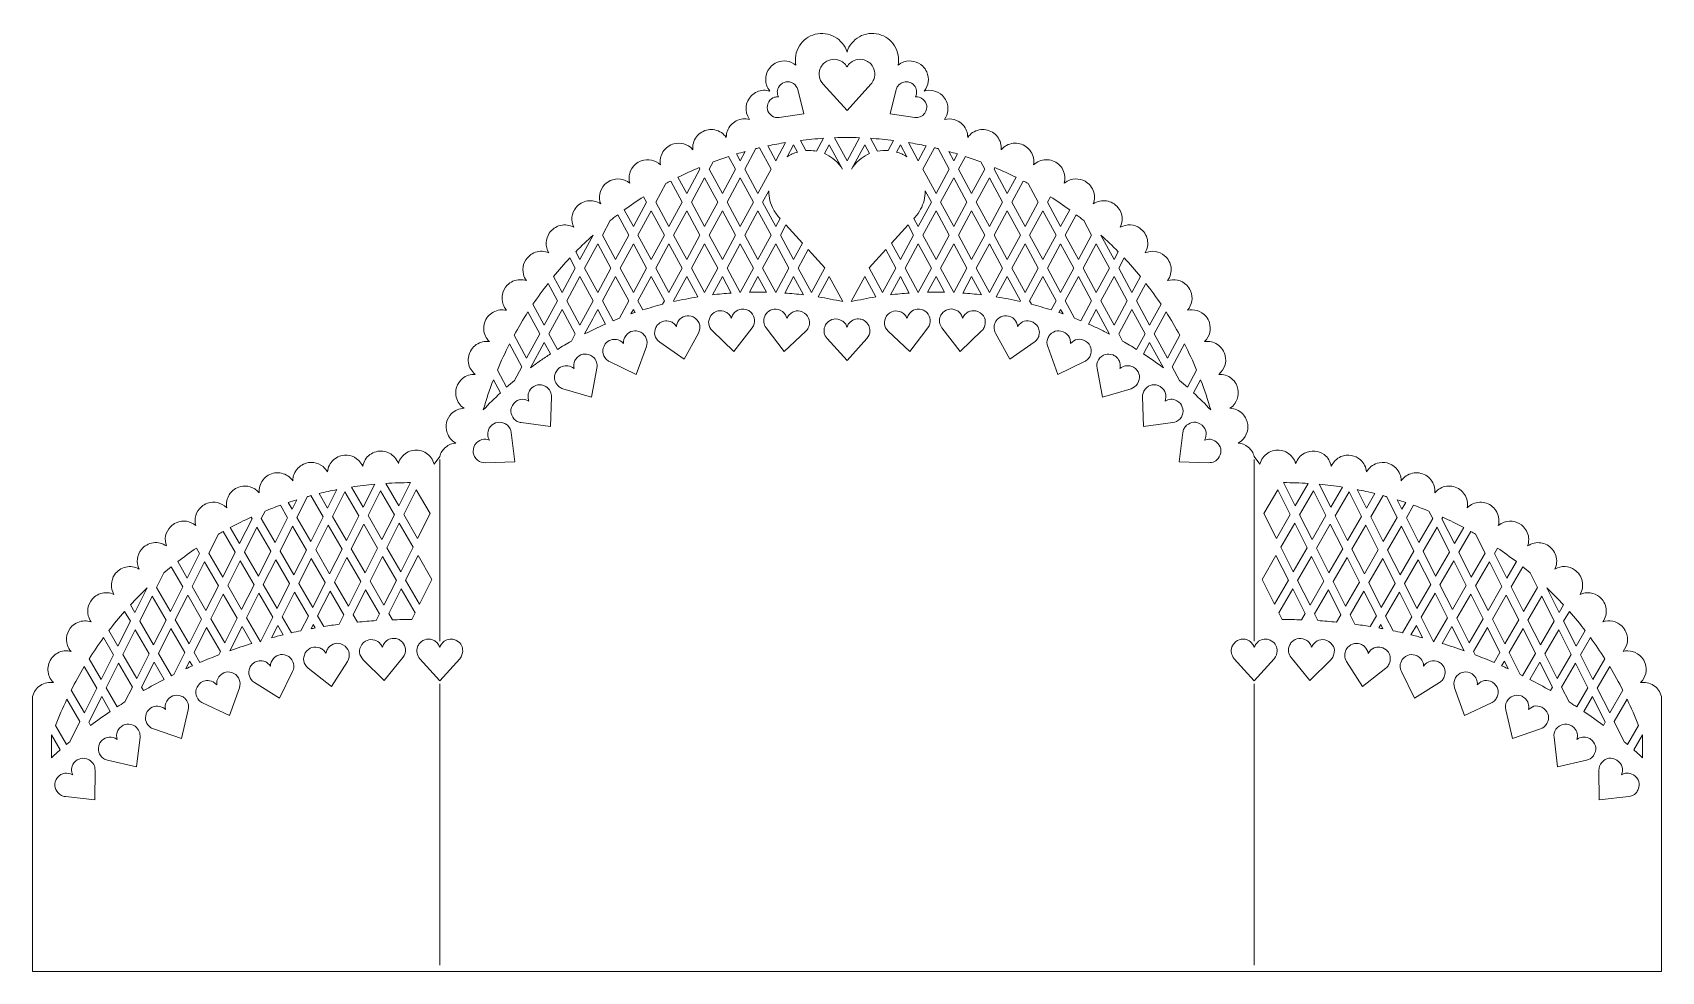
# Model space of a CAD drawing. Header units: millimetres. Extents: x -130 to 130, y -75 to 75.
import ezdxf

# ---------------------------------------------------------------- set-up
doc = ezdxf.new("R2010")
doc.units = ezdxf.units.MM
doc.header["$MEASUREMENT"] = 0
doc.layers.add('Capa 1', color=7, linetype='Continuous')

msp = doc.modelspace()

# ---------------------------------------------------------------- linework, layer by layer
at = {"layer": 'Capa 1', "lineweight": 9}
for points, knots in [([(-65.0138, 7.352), (-64.9274, 7.6466), (-64.808, 7.9159), (-64.648, 8.1622), (-64.648, 8.1622), (-64.488, 8.4061), (-64.2848, 8.6347), (-64.0562, 8.8252), (-64.0562, 8.8252), (-63.8301, 9.0157), (-63.566, 9.1706), (-63.2967, 9.2824), (-63.2967, 9.2824), (-63.025, 9.3941), (-62.7379, 9.4653), (-62.4331, 9.4932), (-62.4331, 9.4932), (-62.771, 9.6786), (-63.0554, 9.9098), (-63.2866, 10.1815), (-63.2866, 10.1815), (-63.5203, 10.4559), (-63.7108, 10.7886), (-63.8352, 11.1366), (-63.8352, 11.1366), (-64.1883, 12.2262), (-63.9571, 13.3337), (-63.1139, 14.1947), (-63.1139, 14.1947), (-62.8522, 14.4513), (-62.5347, 14.6646), (-62.2045, 14.8069), (-62.2045, 14.8069), (-61.8743, 14.9491), (-61.5162, 15.0279), (-61.1327, 15.0431), (-61.1327, 15.0431), (-61.4502, 15.259), (-61.7143, 15.513), (-61.9226, 15.8051), (-61.9226, 15.8051), (-62.1283, 16.0997), (-62.2884, 16.4477), (-62.3773, 16.8033), (-62.3773, 16.8033), (-62.6211, 17.8701), (-62.3519, 18.9572), (-61.3892, 19.7853), (-61.3892, 19.7853), (-61.1047, 20.019), (-60.7694, 20.2018), (-60.4265, 20.3136), (-60.4265, 20.3136), (-60.0862, 20.4254), (-59.723, 20.4711), (-59.3394, 20.4533), (-59.3394, 20.4533), (-59.6366, 20.6971), (-59.8754, 20.974), (-60.0557, 21.2839), (-60.0557, 21.2839), (-60.236, 21.5938), (-60.3656, 21.9544), (-60.4215, 22.3202), (-60.4215, 22.3202), (-60.5332, 23.0416), (-60.3656, 23.8086), (-59.9439, 24.4233), (-59.9439, 24.4233), (-59.7407, 24.7281), (-59.474, 24.9923), (-59.1692, 25.2006), (-59.1692, 25.2006), (-58.8695, 25.4063), (-58.5139, 25.5587), (-58.1634, 25.64), (-58.1634, 25.64), (-57.8129, 25.7213), (-57.4471, 25.734), (-57.0661, 25.6806), (-57.0661, 25.6806), (-57.343, 25.9499), (-57.5563, 26.247), (-57.7087, 26.5722), (-57.7087, 26.5722), (-57.8586, 26.8973), (-57.9551, 27.2707), (-57.978, 27.6364), (-57.978, 27.6364), (-58.0237, 28.3476), (-57.8002, 29.0995), (-57.315, 29.6887), (-57.315, 29.6887), (-57.0814, 29.9732), (-56.7943, 30.2145), (-56.4743, 30.3898), (-56.4743, 30.3898), (-55.7606, 30.7835), (-55.0341, 30.8444), (-54.3356, 30.6844), (-54.3356, 30.6844), (-54.5871, 30.9765), (-54.7725, 31.2915), (-54.8944, 31.6293), (-54.8944, 31.6293), (-55.278, 32.7494), (-55.0392, 33.8391), (-54.2239, 34.6976), (-54.2239, 34.6976), (-53.9673, 34.9618), (-53.6574, 35.1751), (-53.3222, 35.325), (-53.3222, 35.325), (-52.6008, 35.64), (-51.8617, 35.6527), (-51.1682, 35.4241), (-51.1682, 35.4241), (-51.3918, 35.7365), (-51.5492, 36.0667), (-51.6381, 36.4147), (-51.6381, 36.4147), (-51.9048, 37.5094), (-51.628, 38.5787), (-50.6958, 39.4093), (-50.6958, 39.4093), (-50.4189, 39.6481), (-50.0913, 39.8335), (-49.7433, 39.9529), (-49.7433, 39.9529), (-49.0143, 40.1967), (-48.2752, 40.1561), (-47.5868, 39.8564), (-47.5868, 39.8564), (-48.2066, 40.9028), (-48.1152, 42.1017), (-47.5233, 42.9983), (-47.5233, 42.9983), (-47.3227, 43.3031), (-47.0611, 43.5749), (-46.7613, 43.7883), (-46.7613, 43.7883), (-46.4616, 43.9991), (-46.1187, 44.154), (-45.7631, 44.2429), (-45.7631, 44.2429), (-45.0316, 44.4157), (-44.295, 44.3191), (-43.6244, 43.9508), (-43.6244, 43.9508), (-44.1248, 44.9948), (-43.9775, 46.1937), (-43.279, 47.0776), (-43.279, 47.0776), (-43.0504, 47.3646), (-42.7659, 47.6084), (-42.4484, 47.7939), (-42.4484, 47.7939), (-42.1309, 47.9767), (-41.7779, 48.1012), (-41.4121, 48.1571), (-41.4121, 48.1571), (-40.6882, 48.2638), (-39.9618, 48.1139), (-39.309, 47.6796), (-39.309, 47.6796), (-39.6951, 48.7108), (-39.4995, 49.8944), (-38.6867, 50.758), (-38.6867, 50.758), (-38.4327, 51.0247), (-38.1279, 51.2406), (-37.7951, 51.3981), (-37.7951, 51.3981), (-36.6852, 51.8833), (-35.6082, 51.7283), (-34.6786, 51.0019), (-34.6786, 51.0019), (-34.9554, 52.0179), (-34.7141, 53.1761), (-33.7819, 54.0118), (-33.7819, 54.0118), (-33.5051, 54.2556), (-33.1825, 54.4461), (-32.8371, 54.5706), (-32.8371, 54.5706), (-31.7449, 54.9363), (-30.6704, 54.7433), (-29.7687, 53.8975), (-29.7687, 53.8975), (-29.8348, 54.2759), (-29.8322, 54.6417), (-29.7637, 54.9948), (-29.7637, 54.9948), (-29.6392, 55.6501), (-29.2582, 56.3384), (-28.6054, 56.8134), (-28.6054, 56.8134), (-28.3082, 57.0318), (-27.9704, 57.1919), (-27.6148, 57.2808), (-27.6148, 57.2808), (-26.5429, 57.5373), (-25.4888, 57.3087), (-24.6176, 56.3384), (-24.6176, 56.3384), (-24.676, 57.0522), (-24.5084, 57.7634), (-24.0182, 58.4111), (-24.0182, 58.4111), (-23.7947, 58.7032), (-23.5153, 58.9521), (-23.1978, 59.14), (-23.1978, 59.14), (-22.8828, 59.3305), (-22.5323, 59.4601), (-22.1691, 59.521), (-22.1691, 59.521), (-21.4477, 59.6455), (-20.6705, 59.4779), (-20.0583, 59.0715), (-20.0583, 59.0715), (-19.7586, 58.8759), (-19.4944, 58.6219), (-19.2709, 58.3069), (-19.2709, 58.3069), (-19.2658, 58.6854), (-19.2023, 59.0384), (-19.0779, 59.3661), (-19.0779, 59.3661), (-18.9534, 59.6963), (-18.7604, 60.0163), (-18.5191, 60.283), (-18.5191, 60.283), (-18.2803, 60.5523), (-17.9908, 60.7758), (-17.6707, 60.9409), (-17.6707, 60.9409), (-16.9697, 61.294), (-16.256, 61.3422), (-15.5727, 61.1695), (-15.5727, 61.1695), (-16.449, 62.5182), (-16.261, 63.9051), (-15.2247, 64.9922), (-15.2247, 64.9922), (-14.9758, 65.2335), (-14.6837, 65.4316), (-14.3636, 65.5739), (-14.3636, 65.5739), (-13.6804, 65.871), (-12.9844, 65.8964), (-12.324, 65.7059), (-12.324, 65.7059), (-12.5577, 66.0006), (-12.7279, 66.3181), (-12.8371, 66.6508), (-12.8371, 66.6508), (-13.1673, 67.7456), (-12.926, 68.8124), (-12.103, 69.6556), (-12.103, 69.6556), (-11.8465, 69.9096), (-11.5417, 70.1179), (-11.2115, 70.2627), (-11.2115, 70.2627), (-10.1244, 70.7097), (-9.0627, 70.5548), (-8.1483, 69.8309), (-8.1483, 69.8309), (-8.3565, 70.8774), (-8.2016, 71.9391), (-7.6072, 72.917), (-7.6072, 72.917), (-7.3228, 73.3717), (-6.9519, 73.773), (-6.5201, 74.0879), (-6.5201, 74.0879), (-6.0909, 74.4054), (-5.5981, 74.6366), (-5.08, 74.7737), (-5.08, 74.7737), (-4.0259, 75.0481), (-2.893, 74.888), (-1.9735, 74.375), (-1.9735, 74.375), (-1.5087, 74.1133), (-1.0794, 73.7527), (-0.7543, 73.3488), (-0.7543, 73.3488), (-0.4216, 72.9424), (-0.1727, 72.4725), (0, 71.9416), (0, 71.9416), (0.1727, 72.4725), (0.4241, 72.9424), (0.7518, 73.3488), (0.7518, 73.3488), (1.082, 73.7527), (1.5062, 74.1133), (1.9735, 74.375), (1.9735, 74.375), (2.4409, 74.634), (2.9591, 74.8068), (3.4899, 74.8728), (3.4899, 74.8728), (4.5313, 75.01), (5.6464, 74.7331), (6.5227, 74.0879), (6.5227, 74.0879), (6.9519, 73.773), (7.3228, 73.3717), (7.6047, 72.917), (7.6047, 72.917), (7.8867, 72.4623), (8.0848, 71.9416), (8.1711, 71.426), (8.1711, 71.426), (8.2651, 70.9129), (8.2575, 70.3821), (8.1508, 69.8309), (8.1508, 69.8309), (8.4429, 70.0697), (8.7579, 70.2424), (9.0906, 70.3567), (9.0906, 70.3567), (10.1879, 70.7021), (11.2572, 70.4659), (12.1005, 69.6556), (12.1005, 69.6556), (12.3596, 69.4016), (12.5704, 69.0994), (12.7203, 68.7717), (12.7203, 68.7717), (13.18, 67.6821), (13.0302, 66.6203), (12.324, 65.7059), (12.324, 65.7059), (13.2969, 65.993), (14.3992, 65.7847), (15.2247, 64.9922), (15.2247, 64.9922), (15.4736, 64.7484), (15.6794, 64.4613), (15.8292, 64.1438), (15.8292, 64.1438), (16.3017, 63.0948), (16.1848, 62.0712), (15.5727, 61.1695), (15.5727, 61.1695), (16.5684, 61.4235), (17.6961, 61.1873), (18.5191, 60.283), (18.5191, 60.283), (18.7604, 60.0163), (18.9534, 59.6963), (19.0779, 59.3661), (19.0779, 59.3661), (19.2024, 59.0384), (19.2684, 58.6854), (19.2709, 58.3069), (19.2709, 58.3069), (19.497, 58.6219), (19.7586, 58.8759), (20.0583, 59.0715), (20.0583, 59.0715), (20.3581, 59.2721), (20.7111, 59.4194), (21.0718, 59.4956), (21.0718, 59.4956), (21.7957, 59.6531), (22.5729, 59.5185), (23.2003, 59.14), (23.2003, 59.14), (23.5153, 58.9521), (23.7947, 58.7032), (24.0182, 58.4111), (24.0182, 58.4111), (24.2443, 58.119), (24.4144, 57.7761), (24.516, 57.4306), (24.516, 57.4306), (24.6151, 57.0852), (24.6507, 56.7194), (24.6202, 56.3384), (24.6202, 56.3384), (24.8716, 56.628), (25.1561, 56.8591), (25.4736, 57.0293), (25.4736, 57.0293), (25.7886, 57.1995), (26.1543, 57.3163), (26.5201, 57.3595), (26.5201, 57.3595), (27.2364, 57.4459), (28.0009, 57.2579), (28.6054, 56.8134), (28.6054, 56.8134), (28.9026, 56.5975), (29.1566, 56.3232), (29.3573, 56.0133), (29.3573, 56.0133), (29.5554, 55.7034), (29.6951, 55.3478), (29.7637, 54.9948), (29.7637, 54.9948), (29.8323, 54.6417), (29.8348, 54.2759), (29.7662, 53.8975), (29.7662, 53.8975), (30.0456, 54.1616), (30.3504, 54.3674), (30.6806, 54.5071), (30.6806, 54.5071), (31.0108, 54.6493), (31.3842, 54.7331), (31.7525, 54.7433), (31.7525, 54.7433), (32.4612, 54.7636), (33.2028, 54.5198), (33.782, 54.0118), (33.782, 54.0118), (34.0588, 53.7705), (34.2874, 53.4733), (34.4601, 53.1482), (34.4601, 53.1482), (34.8208, 52.4319), (34.8665, 51.6953), (34.6786, 51.0019), (34.6786, 51.0019), (34.9783, 51.2406), (35.3009, 51.4184), (35.6412, 51.5277), (35.6412, 51.5277), (36.7538, 51.8655), (37.8383, 51.614), (38.6867, 50.758), (38.6867, 50.758), (38.9407, 50.4913), (39.1439, 50.1764), (39.2836, 49.836), (39.2836, 49.836), (39.5732, 49.1096), (39.5655, 48.3704), (39.3115, 47.6796), (39.3115, 47.6796), (39.9872, 48.1291), (40.7111, 48.2587), (41.4147, 48.1571), (41.4147, 48.1571), (42.0827, 48.0555), (42.7736, 47.7126), (43.279, 47.0776), (43.279, 47.0776), (43.5102, 46.788), (43.6829, 46.4578), (43.7921, 46.1048), (43.7921, 46.1048), (44.0105, 45.3758), (43.947, 44.6366), (43.6245, 43.9508), (43.6245, 43.9508), (44.6684, 44.5274), (45.8698, 44.4157), (46.7614, 43.7883), (46.7614, 43.7883), (47.0611, 43.5749), (47.3227, 43.3031), (47.5259, 42.9983), (47.5259, 42.9983), (47.7266, 42.691), (47.8713, 42.3456), (47.9475, 41.9849), (47.9475, 41.9849), (48.0949, 41.2559), (47.9806, 40.5218), (47.5894, 39.8564), (47.5894, 39.8564), (48.6257, 40.3161), (49.8221, 40.151), (50.6984, 39.4093), (50.6984, 39.4093), (50.9778, 39.1731), (51.214, 38.881), (51.3867, 38.5559), (51.3867, 38.5559), (51.5594, 38.2308), (51.6737, 37.8726), (51.7169, 37.5094), (51.7169, 37.5094), (51.7956, 36.7855), (51.628, 36.0641), (51.1683, 35.4241), (51.1683, 35.4241), (52.1944, 35.7695), (53.373, 35.5536), (54.2239, 34.6976), (54.2239, 34.6976), (54.4829, 34.436), (54.6912, 34.1236), (54.836, 33.7858), (54.836, 33.7858), (55.2754, 32.6834), (55.1078, 31.6039), (54.3356, 30.6844), (54.3356, 30.6844), (55.3466, 30.9232), (56.4921, 30.6666), (57.315, 29.6887), (57.315, 29.6887), (57.5487, 29.4043), (57.7291, 29.0766), (57.8408, 28.7261), (57.8408, 28.7261), (58.166, 27.6415), (57.9577, 26.5722), (57.0687, 25.6806), (57.0687, 25.6806), (57.4471, 25.734), (57.8129, 25.7213), (58.1634, 25.64), (58.1634, 25.64), (58.8111, 25.4901), (59.4842, 25.099), (59.9439, 24.4233), (59.9439, 24.4233), (60.1522, 24.1185), (60.3021, 23.7756), (60.3834, 23.4149), (60.3834, 23.4149), (60.5967, 22.3558), (60.3529, 21.3118), (59.3394, 20.4533), (59.3394, 20.4533), (59.723, 20.4711), (60.0862, 20.4254), (60.4266, 20.3136), (60.4266, 20.3136), (60.7695, 20.2018), (61.1047, 20.019), (61.3892, 19.7853), (61.3892, 19.7853), (61.6737, 19.5516), (61.9125, 19.2646), (62.0928, 18.942), (62.0928, 18.942), (62.6872, 17.8219), (62.5373, 16.7068), (61.9226, 15.8051), (61.9226, 15.8051), (61.7143, 15.513), (61.4502, 15.259), (61.1327, 15.0431), (61.1327, 15.0431), (61.5162, 15.0279), (61.8743, 14.9491), (62.2045, 14.8069), (62.2045, 14.8069), (62.5348, 14.6646), (62.8523, 14.4513), (63.1139, 14.1947), (63.1139, 14.1947), (63.3755, 13.9357), (63.5888, 13.6283), (63.7387, 13.2905), (63.7387, 13.2905), (64.2086, 12.1831), (64.0156, 11.0655), (63.2891, 10.1815), (63.2891, 10.1815), (63.0555, 9.9098), (62.771, 9.6786), (62.4332, 9.4932), (62.4332, 9.4932), (62.997, 9.4399), (63.5482, 9.2417), (64.0562, 8.8252), (64.0562, 8.8252), (64.2848, 8.6347), (64.488, 8.4061), (64.648, 8.1622), (64.648, 8.1622), (64.8055, 7.9159), (64.9274, 7.6466), (65.0138, 7.352)], [0, 0, 0, 0, 0.00680272, 0.00680272, 0.00680272, 0.00680272, 0.01360544, 0.01360544, 0.01360544, 0.01360544, 0.02040816, 0.02040816, 0.02040816, 0.02040816, 0.02721088, 0.02721088, 0.02721088, 0.02721088, 0.03401361, 0.03401361, 0.03401361, 0.03401361, 0.04081633, 0.04081633, 0.04081633, 0.04081633, 0.04761905, 0.04761905, 0.04761905, 0.04761905, 0.05442177, 0.05442177, 0.05442177, 0.05442177, 0.06122449, 0.06122449, 0.06122449, 0.06122449, 0.06802721, 0.06802721, 0.06802721, 0.06802721, 0.07482993, 0.07482993, 0.07482993, 0.07482993, 0.08163265, 0.08163265, 0.08163265, 0.08163265, 0.08843537, 0.08843537, 0.08843537, 0.08843537, 0.0952381, 0.0952381, 0.0952381, 0.0952381, 0.10204082, 0.10204082, 0.10204082, 0.10204082, 0.10884354, 0.10884354, 0.10884354, 0.10884354, 0.11564626, 0.11564626, 0.11564626, 0.11564626, 0.12244898, 0.12244898, 0.12244898, 0.12244898, 0.1292517, 0.1292517, 0.1292517, 0.1292517, 0.13605442, 0.13605442, 0.13605442, 0.13605442, 0.14285714, 0.14285714, 0.14285714, 0.14285714, 0.14965986, 0.14965986, 0.14965986, 0.14965986, 0.15646259, 0.15646259, 0.15646259, 0.15646259, 0.16326531, 0.16326531, 0.16326531, 0.16326531, 0.17006803, 0.17006803, 0.17006803, 0.17006803, 0.17687075, 0.17687075, 0.17687075, 0.17687075, 0.18367347, 0.18367347, 0.18367347, 0.18367347, 0.19047619, 0.19047619, 0.19047619, 0.19047619, 0.19727891, 0.19727891, 0.19727891, 0.19727891, 0.20408163, 0.20408163, 0.20408163, 0.20408163, 0.21088435, 0.21088435, 0.21088435, 0.21088435, 0.21768707, 0.21768707, 0.21768707, 0.21768707, 0.2244898, 0.2244898, 0.2244898, 0.2244898, 0.23129252, 0.23129252, 0.23129252, 0.23129252, 0.23809524, 0.23809524, 0.23809524, 0.23809524, 0.24489796, 0.24489796, 0.24489796, 0.24489796, 0.25170068, 0.25170068, 0.25170068, 0.25170068, 0.2585034, 0.2585034, 0.2585034, 0.2585034, 0.26530612, 0.26530612, 0.26530612, 0.26530612, 0.27210884, 0.27210884, 0.27210884, 0.27210884, 0.27891156, 0.27891156, 0.27891156, 0.27891156, 0.28571429, 0.28571429, 0.28571429, 0.28571429, 0.29251701, 0.29251701, 0.29251701, 0.29251701, 0.29931973, 0.29931973, 0.29931973, 0.29931973, 0.30612245, 0.30612245, 0.30612245, 0.30612245, 0.31292517, 0.31292517, 0.31292517, 0.31292517, 0.31972789, 0.31972789, 0.31972789, 0.31972789, 0.32653061, 0.32653061, 0.32653061, 0.32653061, 0.33333333, 0.33333333, 0.33333333, 0.33333333, 0.34013605, 0.34013605, 0.34013605, 0.34013605, 0.34693878, 0.34693878, 0.34693878, 0.34693878, 0.3537415, 0.3537415, 0.3537415, 0.3537415, 0.36054422, 0.36054422, 0.36054422, 0.36054422, 0.36734694, 0.36734694, 0.36734694, 0.36734694, 0.37414966, 0.37414966, 0.37414966, 0.37414966, 0.38095238, 0.38095238, 0.38095238, 0.38095238, 0.3877551, 0.3877551, 0.3877551, 0.3877551, 0.39455782, 0.39455782, 0.39455782, 0.39455782, 0.40136054, 0.40136054, 0.40136054, 0.40136054, 0.40816327, 0.40816327, 0.40816327, 0.40816327, 0.41496599, 0.41496599, 0.41496599, 0.41496599, 0.42176871, 0.42176871, 0.42176871, 0.42176871, 0.42857143, 0.42857143, 0.42857143, 0.42857143, 0.43537415, 0.43537415, 0.43537415, 0.43537415, 0.44217687, 0.44217687, 0.44217687, 0.44217687, 0.44897959, 0.44897959, 0.44897959, 0.44897959, 0.45578231, 0.45578231, 0.45578231, 0.45578231, 0.46258503, 0.46258503, 0.46258503, 0.46258503, 0.46938776, 0.46938776, 0.46938776, 0.46938776, 0.47619048, 0.47619048, 0.47619048, 0.47619048, 0.4829932, 0.4829932, 0.4829932, 0.4829932, 0.48979592, 0.48979592, 0.48979592, 0.48979592, 0.49659864, 0.49659864, 0.49659864, 0.49659864, 0.50340136, 0.50340136, 0.50340136, 0.50340136, 0.51020408, 0.51020408, 0.51020408, 0.51020408, 0.5170068, 0.5170068, 0.5170068, 0.5170068, 0.52380952, 0.52380952, 0.52380952, 0.52380952, 0.53061224, 0.53061224, 0.53061224, 0.53061224, 0.53741497, 0.53741497, 0.53741497, 0.53741497, 0.54421769, 0.54421769, 0.54421769, 0.54421769, 0.55102041, 0.55102041, 0.55102041, 0.55102041, 0.55782313, 0.55782313, 0.55782313, 0.55782313, 0.56462585, 0.56462585, 0.56462585, 0.56462585, 0.57142857, 0.57142857, 0.57142857, 0.57142857, 0.57823129, 0.57823129, 0.57823129, 0.57823129, 0.58503401, 0.58503401, 0.58503401, 0.58503401, 0.59183673, 0.59183673, 0.59183673, 0.59183673, 0.59863946, 0.59863946, 0.59863946, 0.59863946, 0.60544218, 0.60544218, 0.60544218, 0.60544218, 0.6122449, 0.6122449, 0.6122449, 0.6122449, 0.61904762, 0.61904762, 0.61904762, 0.61904762, 0.62585034, 0.62585034, 0.62585034, 0.62585034, 0.63265306, 0.63265306, 0.63265306, 0.63265306, 0.63945578, 0.63945578, 0.63945578, 0.63945578, 0.6462585, 0.6462585, 0.6462585, 0.6462585, 0.65306122, 0.65306122, 0.65306122, 0.65306122, 0.65986395, 0.65986395, 0.65986395, 0.65986395, 0.66666667, 0.66666667, 0.66666667, 0.66666667, 0.67346939, 0.67346939, 0.67346939, 0.67346939, 0.68027211, 0.68027211, 0.68027211, 0.68027211, 0.68707483, 0.68707483, 0.68707483, 0.68707483, 0.69387755, 0.69387755, 0.69387755, 0.69387755, 0.70068027, 0.70068027, 0.70068027, 0.70068027, 0.70748299, 0.70748299, 0.70748299, 0.70748299, 0.71428571, 0.71428571, 0.71428571, 0.71428571, 0.72108844, 0.72108844, 0.72108844, 0.72108844, 0.72789116, 0.72789116, 0.72789116, 0.72789116, 0.73469388, 0.73469388, 0.73469388, 0.73469388, 0.7414966, 0.7414966, 0.7414966, 0.7414966, 0.74829932, 0.74829932, 0.74829932, 0.74829932, 0.75510204, 0.75510204, 0.75510204, 0.75510204, 0.76190476, 0.76190476, 0.76190476, 0.76190476, 0.76870748, 0.76870748, 0.76870748, 0.76870748, 0.7755102, 0.7755102, 0.7755102, 0.7755102, 0.78231293, 0.78231293, 0.78231293, 0.78231293, 0.78911565, 0.78911565, 0.78911565, 0.78911565, 0.79591837, 0.79591837, 0.79591837, 0.79591837, 0.80272109, 0.80272109, 0.80272109, 0.80272109, 0.80952381, 0.80952381, 0.80952381, 0.80952381, 0.81632653, 0.81632653, 0.81632653, 0.81632653, 0.82312925, 0.82312925, 0.82312925, 0.82312925, 0.82993197, 0.82993197, 0.82993197, 0.82993197, 0.83673469, 0.83673469, 0.83673469, 0.83673469, 0.84353741, 0.84353741, 0.84353741, 0.84353741, 0.85034014, 0.85034014, 0.85034014, 0.85034014, 0.85714286, 0.85714286, 0.85714286, 0.85714286, 0.86394558, 0.86394558, 0.86394558, 0.86394558, 0.8707483, 0.8707483, 0.8707483, 0.8707483, 0.87755102, 0.87755102, 0.87755102, 0.87755102, 0.88435374, 0.88435374, 0.88435374, 0.88435374, 0.89115646, 0.89115646, 0.89115646, 0.89115646, 0.89795918, 0.89795918, 0.89795918, 0.89795918, 0.9047619, 0.9047619, 0.9047619, 0.9047619, 0.91156463, 0.91156463, 0.91156463, 0.91156463, 0.91836735, 0.91836735, 0.91836735, 0.91836735, 0.92517007, 0.92517007, 0.92517007, 0.92517007, 0.93197279, 0.93197279, 0.93197279, 0.93197279, 0.93877551, 0.93877551, 0.93877551, 0.93877551, 0.94557823, 0.94557823, 0.94557823, 0.94557823, 0.95238095, 0.95238095, 0.95238095, 0.95238095, 0.95918367, 0.95918367, 0.95918367, 0.95918367, 0.96598639, 0.96598639, 0.96598639, 0.96598639, 0.97278912, 0.97278912, 0.97278912, 0.97278912, 0.97959184, 0.97959184, 0.97959184, 0.97959184, 0.98639456, 0.98639456, 0.98639456, 0.98639456, 1, 1, 1, 1]), ([(3.8227, 66.8159), (4.0182, 67.0344), (4.1783, 67.2985), (4.2799, 67.5678), (4.2799, 67.5678), (4.6024, 68.4695), (4.417, 69.3432), (3.782, 70.0366), (3.782, 70.0366), (3.5788, 70.25), (3.3324, 70.4253), (3.0657, 70.5523), (3.0657, 70.5523), (2.1742, 70.9485), (1.2776, 70.8012), (0.5664, 70.2373), (0.5664, 70.2373), (0.3429, 70.0544), (0.1549, 69.8258), (0, 69.5617), (0, 69.5617), (-0.1549, 69.8258), (-0.3429, 70.0544), (-0.5664, 70.2373), (-0.5664, 70.2373), (-0.7873, 70.4202), (-1.0566, 70.5675), (-1.3385, 70.6589), (-1.3385, 70.6589), (-2.2097, 70.9256), (-3.0962, 70.7326), (-3.7795, 70.0366), (-3.7795, 70.0366), (-3.9827, 69.8233), (-4.1478, 69.5718), (-4.2595, 69.2975), (-4.2595, 69.2975), (-4.5974, 68.4136), (-4.4551, 67.55), (-3.8226, 66.8159)], [0, 0, 0, 0, 0.09090909, 0.09090909, 0.09090909, 0.09090909, 0.18181818, 0.18181818, 0.18181818, 0.18181818, 0.27272727, 0.27272727, 0.27272727, 0.27272727, 0.36363636, 0.36363636, 0.36363636, 0.36363636, 0.45454545, 0.45454545, 0.45454545, 0.45454545, 0.54545455, 0.54545455, 0.54545455, 0.54545455, 0.63636364, 0.63636364, 0.63636364, 0.63636364, 0.72727273, 0.72727273, 0.72727273, 0.72727273, 0.81818182, 0.81818182, 0.81818182, 0.81818182, 1, 1, 1, 1]), ([(-7.8536, 65.9295), (-7.9476, 66.2901), (-8.1533, 66.6457), (-8.5572, 66.915), (-8.5572, 66.915), (-9.4081, 67.395), (-10.1549, 67.2528), (-10.7822, 66.534), (-10.7822, 66.534), (-11.2293, 65.8964), (-11.1912, 65.3148), (-10.9397, 64.7763), (-10.9397, 64.7763), (-11.1556, 64.7915), (-11.3588, 64.7687), (-11.5519, 64.7103)], [0, 0, 0, 0, 0.2, 0.2, 0.2, 0.2, 0.4, 0.4, 0.4, 0.4, 0.6, 0.6, 0.6, 0.6, 1, 1, 1, 1]), ([(-10.833, 61.4819), (-10.833, 61.4819), (-6.891, 62.061), (-6.891, 62.061), (-6.891, 62.061), (-6.891, 62.061), (-7.8536, 65.9295), (-7.8536, 65.9295)], [0, 0, 0, 0, 0.33333333, 0.33333333, 0.33333333, 0.33333333, 1, 1, 1, 1]), ([(-3.8226, 66.8159), (-3.8226, 66.8159), (0, 62.5944), (0, 62.5944), (0, 62.5944), (0, 62.5944), (3.8227, 66.8159), (3.8227, 66.8159)], [0, 0, 0, 0, 0.33333333, 0.33333333, 0.33333333, 0.33333333, 1, 1, 1, 1]), ([(7.8511, 65.9295), (7.8511, 65.9295), (6.8884, 62.061), (6.8884, 62.061), (6.8884, 62.061), (6.8884, 62.061), (10.8331, 61.4819), (10.8331, 61.4819)], [0, 0, 0, 0, 0.33333333, 0.33333333, 0.33333333, 0.33333333, 1, 1, 1, 1]), ([(11.1125, 65.3681), (11.1506, 65.9523), (10.9702, 66.5213), (10.32, 66.9455), (10.32, 66.9455), (10.1447, 67.0521), (9.9466, 67.1258), (9.7434, 67.1614), (9.7434, 67.1614), (9.1567, 67.2503), (8.5598, 67.0852), (8.1127, 66.4857), (8.1127, 66.4857), (7.9959, 66.3257), (7.9044, 66.1276), (7.8511, 65.9295)], [0, 0, 0, 0, 0.2, 0.2, 0.2, 0.2, 0.4, 0.4, 0.4, 0.4, 0.6, 0.6, 0.6, 0.6, 1, 1, 1, 1]), ([(10.8331, 61.4819), (11.4096, 61.4108), (12.0142, 61.5911), (12.446, 62.1982), (12.446, 62.1982), (12.9438, 63.0491), (12.8016, 63.8009), (12.098, 64.4258), (12.098, 64.4258), (11.717, 64.7204), (11.3258, 64.8017), (10.9397, 64.7763), (10.9397, 64.7763), (11.0363, 64.9719), (11.0921, 65.1675), (11.1125, 65.3681)], [0, 0, 0, 0, 0.2, 0.2, 0.2, 0.2, 0.4, 0.4, 0.4, 0.4, 0.6, 0.6, 0.6, 0.6, 1, 1, 1, 1]), ([(-11.5519, 64.7103), (-11.9049, 64.6036), (-12.2631, 64.3674), (-12.5018, 63.961), (-12.5018, 63.961), (-12.926, 63.1228), (-12.7863, 62.3709), (-12.0116, 61.7613), (-12.0116, 61.7613), (-11.6255, 61.4972), (-11.209, 61.4337), (-10.833, 61.4819)], [0, 0, 0, 0, 0.25, 0.25, 0.25, 0.25, 0.5, 0.5, 0.5, 0.5, 1, 1, 1, 1]), ([(-19.8932, 49.3204), (-19.8932, 49.3204), (-17.7901, 53.2117), (-17.7901, 53.2117), (-17.7901, 53.2117), (-17.7901, 53.2117), (-18.8925, 55.2564), (-18.8925, 55.2564)], [0, 0, 0, 0, 0.33333333, 0.33333333, 0.33333333, 0.33333333, 1, 1, 1, 1]), ([(-17.6301, 55.6552), (-17.6301, 55.6552), (-17.051, 54.5807), (-17.051, 54.5807), (-17.051, 54.5807), (-17.051, 54.5807), (-16.2509, 56.0565), (-16.2509, 56.0565)], [0, 0, 0, 0, 0.33333333, 0.33333333, 0.33333333, 0.33333333, 1, 1, 1, 1]), ([(-14.5287, 56.5111), (-14.5287, 56.5111), (-16.3118, 53.2117), (-16.3118, 53.2117), (-16.3118, 53.2117), (-16.3118, 53.2117), (-14.2087, 49.3204), (-14.2087, 49.3204)], [0, 0, 0, 0, 0.33333333, 0.33333333, 0.33333333, 0.33333333, 1, 1, 1, 1]), ([(-14.2087, 49.3204), (-14.2087, 49.3204), (-12.1081, 53.2117), (-12.1081, 53.2117), (-12.1081, 53.2117), (-12.1081, 53.2117), (-13.9623, 56.6483), (-13.9623, 56.6483)], [0, 0, 0, 0, 0.33333333, 0.33333333, 0.33333333, 0.33333333, 1, 1, 1, 1]), ([(-7.907, 55.96), (-7.907, 55.96), (-8.5267, 57.103), (-8.5267, 57.103), (-8.5267, 57.103), (-8.5267, 57.103), (-9.5453, 55.2157), (-9.5453, 55.2157)], [0, 0, 0, 0, 0.33333333, 0.33333333, 0.33333333, 0.33333333, 1, 1, 1, 1]), ([(-3.5966, 55.706), (-3.5966, 55.706), (-2.8447, 57.103), (-2.8447, 57.103), (-2.8447, 57.103), (-2.8447, 57.103), (-0.7391, 53.2117), (-0.7391, 53.2117)], [0, 0, 0, 0, 0.33333333, 0.33333333, 0.33333333, 0.33333333, 1, 1, 1, 1]), ([(3.5966, 55.706), (3.5966, 55.706), (2.8422, 57.103), (2.8422, 57.103), (2.8422, 57.103), (2.8422, 57.103), (0.7366, 53.2117), (0.7366, 53.2117)], [0, 0, 0, 0, 0.33333333, 0.33333333, 0.33333333, 0.33333333, 1, 1, 1, 1]), ([(9.5453, 55.2157), (9.5453, 55.2157), (8.5267, 57.103), (8.5267, 57.103), (8.5267, 57.103), (8.5267, 57.103), (7.907, 55.96), (7.907, 55.96)], [0, 0, 0, 0, 0.33333333, 0.33333333, 0.33333333, 0.33333333, 1, 1, 1, 1]), ([(13.9623, 56.6483), (13.9623, 56.6483), (12.1056, 53.2117), (12.1056, 53.2117), (12.1056, 53.2117), (12.1056, 53.2117), (14.2087, 49.3204), (14.2087, 49.3204)], [0, 0, 0, 0, 0.33333333, 0.33333333, 0.33333333, 0.33333333, 1, 1, 1, 1]), ([(14.2087, 49.3204), (14.2087, 49.3204), (16.3118, 53.2117), (16.3118, 53.2117), (16.3118, 53.2117), (16.3118, 53.2117), (14.5288, 56.5111), (14.5288, 56.5111)], [0, 0, 0, 0, 0.33333333, 0.33333333, 0.33333333, 0.33333333, 1, 1, 1, 1]), ([(16.2534, 56.0565), (16.2534, 56.0565), (17.051, 54.5807), (17.051, 54.5807), (17.051, 54.5807), (17.051, 54.5807), (17.6326, 55.6552), (17.6326, 55.6552)], [0, 0, 0, 0, 0.33333333, 0.33333333, 0.33333333, 0.33333333, 1, 1, 1, 1]), ([(18.8925, 55.2564), (18.8925, 55.2564), (17.7901, 53.2117), (17.7901, 53.2117), (17.7901, 53.2117), (17.7901, 53.2117), (19.8932, 49.3204), (19.8932, 49.3204)], [0, 0, 0, 0, 0.33333333, 0.33333333, 0.33333333, 0.33333333, 1, 1, 1, 1]), ([(-26.9849, 51.929), (-26.9849, 51.929), (-25.5752, 49.3204), (-25.5752, 49.3204), (-25.5752, 49.3204), (-25.5752, 49.3204), (-23.4721, 53.2117), (-23.4721, 53.2117)], [0, 0, 0, 0, 0.33333333, 0.33333333, 0.33333333, 0.33333333, 1, 1, 1, 1]), ([(-21.3613, 54.3852), (-21.3613, 54.3852), (-21.9938, 53.2117), (-21.9938, 53.2117), (-21.9938, 53.2117), (-21.9938, 53.2117), (-19.8932, 49.3204), (-19.8932, 49.3204)], [0, 0, 0, 0, 0.33333333, 0.33333333, 0.33333333, 0.33333333, 1, 1, 1, 1]), ([(19.8932, 49.3204), (19.8932, 49.3204), (21.9938, 53.2117), (21.9938, 53.2117), (21.9938, 53.2117), (21.9938, 53.2117), (21.3614, 54.3852), (21.3614, 54.3852)], [0, 0, 0, 0, 0.33333333, 0.33333333, 0.33333333, 0.33333333, 1, 1, 1, 1]), ([(23.6169, 53.4809), (23.6169, 53.4809), (23.4721, 53.2117), (23.4721, 53.2117), (23.4721, 53.2117), (23.4721, 53.2117), (25.5752, 49.3204), (25.5752, 49.3204)], [0, 0, 0, 0, 0.33333333, 0.33333333, 0.33333333, 0.33333333, 1, 1, 1, 1]), ([(-28.9153, 50.9206), (-28.9153, 50.9206), (-30.5206, 47.9539), (-30.5206, 47.9539), (-30.5206, 47.9539), (-30.5206, 47.9539), (-28.4175, 44.0626), (-28.4175, 44.0626)], [0, 0, 0, 0, 0.33333333, 0.33333333, 0.33333333, 0.33333333, 1, 1, 1, 1]), ([(-28.4175, 44.0626), (-28.4175, 44.0626), (-26.3143, 47.9539), (-26.3143, 47.9539), (-26.3143, 47.9539), (-26.3143, 47.9539), (-28.1431, 51.3372), (-28.1431, 51.3372)], [0, 0, 0, 0, 0.33333333, 0.33333333, 0.33333333, 0.33333333, 1, 1, 1, 1]), ([(-22.7329, 44.0626), (-22.7329, 44.0626), (-20.6298, 47.9539), (-20.6298, 47.9539), (-20.6298, 47.9539), (-20.6298, 47.9539), (-22.7329, 51.8452), (-22.7329, 51.8452), (-22.7329, 51.8452), (-22.7329, 51.8452), (-24.8361, 47.9539), (-24.8361, 47.9539), (-24.8361, 47.9539), (-24.8361, 47.9539), (-22.7329, 44.0626), (-22.7329, 44.0626)], [0, 0, 0, 0, 0.2, 0.2, 0.2, 0.2, 0.4, 0.4, 0.4, 0.4, 0.6, 0.6, 0.6, 0.6, 1, 1, 1, 1]), ([(-14.9478, 47.9539), (-14.9478, 47.9539), (-17.051, 51.8452), (-17.051, 51.8452), (-17.051, 51.8452), (-17.051, 51.8452), (-19.1541, 47.9539), (-19.1541, 47.9539), (-19.1541, 47.9539), (-19.1541, 47.9539), (-17.051, 44.0626), (-17.051, 44.0626), (-17.051, 44.0626), (-17.051, 44.0626), (-14.9478, 47.9539), (-14.9478, 47.9539)], [0, 0, 0, 0, 0.2, 0.2, 0.2, 0.2, 0.4, 0.4, 0.4, 0.4, 0.6, 0.6, 0.6, 0.6, 1, 1, 1, 1]), ([(-12.5018, 49.7446), (-12.5018, 49.7446), (-13.4696, 47.9539), (-13.4696, 47.9539), (-13.4696, 47.9539), (-13.4696, 47.9539), (-11.3664, 44.0626), (-11.3664, 44.0626)], [0, 0, 0, 0, 0.33333333, 0.33333333, 0.33333333, 0.33333333, 1, 1, 1, 1]), ([(-10.6756, 45.3428), (-11.087, 45.7746), (-11.4554, 46.2648), (-11.7373, 46.7906), (-11.7373, 46.7906), (-11.9786, 47.2376), (-12.1716, 47.7278), (-12.2986, 48.2206), (-12.2986, 48.2206), (-12.4282, 48.7133), (-12.4942, 49.2213), (-12.5018, 49.7446)], [0, 0, 0, 0, 0.25, 0.25, 0.25, 0.25, 0.5, 0.5, 0.5, 0.5, 1, 1, 1, 1]), ([(12.5018, 49.7446), (12.4942, 49.2213), (12.4256, 48.7133), (12.2986, 48.2206), (12.2986, 48.2206), (12.0523, 47.2808), (11.5874, 46.3537), (10.8483, 45.5333)], [0, 0, 0, 0, 0.33333333, 0.33333333, 0.33333333, 0.33333333, 1, 1, 1, 1]), ([(11.3665, 44.0626), (11.3665, 44.0626), (13.4696, 47.9539), (13.4696, 47.9539), (13.4696, 47.9539), (13.4696, 47.9539), (12.5018, 49.7446), (12.5018, 49.7446)], [0, 0, 0, 0, 0.33333333, 0.33333333, 0.33333333, 0.33333333, 1, 1, 1, 1]), ([(19.1541, 47.9539), (19.1541, 47.9539), (17.051, 51.8452), (17.051, 51.8452), (17.051, 51.8452), (17.051, 51.8452), (14.9479, 47.9539), (14.9479, 47.9539), (14.9479, 47.9539), (14.9479, 47.9539), (17.051, 44.0626), (17.051, 44.0626), (17.051, 44.0626), (17.051, 44.0626), (19.1541, 47.9539), (19.1541, 47.9539)], [0, 0, 0, 0, 0.2, 0.2, 0.2, 0.2, 0.4, 0.4, 0.4, 0.4, 0.6, 0.6, 0.6, 0.6, 1, 1, 1, 1]), ([(22.7355, 44.0626), (22.7355, 44.0626), (24.8361, 47.9539), (24.8361, 47.9539), (24.8361, 47.9539), (24.8361, 47.9539), (22.7355, 51.8452), (22.7355, 51.8452), (22.7355, 51.8452), (22.7355, 51.8452), (20.6324, 47.9539), (20.6324, 47.9539), (20.6324, 47.9539), (20.6324, 47.9539), (22.7355, 44.0626), (22.7355, 44.0626)], [0, 0, 0, 0, 0.2, 0.2, 0.2, 0.2, 0.4, 0.4, 0.4, 0.4, 0.6, 0.6, 0.6, 0.6, 1, 1, 1, 1]), ([(28.1406, 51.3372), (28.1406, 51.3372), (26.3144, 47.9539), (26.3144, 47.9539), (26.3144, 47.9539), (26.3144, 47.9539), (28.4175, 44.0626), (28.4175, 44.0626), (28.4175, 44.0626), (28.4175, 44.0626), (30.5206, 47.9539), (30.5206, 47.9539)], [0, 0, 0, 0, 0.25, 0.25, 0.25, 0.25, 0.5, 0.5, 0.5, 0.5, 1, 1, 1, 1]), ([(-35.5447, 46.7372), (-35.5447, 46.7372), (-34.102, 44.0626), (-34.102, 44.0626), (-34.102, 44.0626), (-34.102, 44.0626), (-31.9989, 47.9539), (-31.9989, 47.9539)], [0, 0, 0, 0, 0.33333333, 0.33333333, 0.33333333, 0.33333333, 1, 1, 1, 1]), ([(32.4713, 48.8276), (32.4713, 48.8276), (31.9989, 47.9539), (31.9989, 47.9539), (31.9989, 47.9539), (31.9989, 47.9539), (34.102, 44.0626), (34.102, 44.0626)], [0, 0, 0, 0, 0.33333333, 0.33333333, 0.33333333, 0.33333333, 1, 1, 1, 1]), ([(-37.7824, 45.0329), (-37.7824, 45.0329), (-39.0448, 42.6961), (-39.0448, 42.6961), (-39.0448, 42.6961), (-39.0448, 42.6961), (-36.9417, 38.8048), (-36.9417, 38.8048), (-36.9417, 38.8048), (-36.9417, 38.8048), (-34.8386, 42.6961), (-34.8386, 42.6961)], [0, 0, 0, 0, 0.25, 0.25, 0.25, 0.25, 0.5, 0.5, 0.5, 0.5, 1, 1, 1, 1]), ([(-29.1566, 42.6961), (-29.1566, 42.6961), (-31.2597, 46.5874), (-31.2597, 46.5874), (-31.2597, 46.5874), (-31.2597, 46.5874), (-33.3628, 42.6961), (-33.3628, 42.6961), (-33.3628, 42.6961), (-33.3628, 42.6961), (-31.2597, 38.8048), (-31.2597, 38.8048), (-31.2597, 38.8048), (-31.2597, 38.8048), (-29.1566, 42.6961), (-29.1566, 42.6961)], [0, 0, 0, 0, 0.2, 0.2, 0.2, 0.2, 0.4, 0.4, 0.4, 0.4, 0.6, 0.6, 0.6, 0.6, 1, 1, 1, 1]), ([(-23.4721, 42.6961), (-23.4721, 42.6961), (-25.5752, 46.5874), (-25.5752, 46.5874), (-25.5752, 46.5874), (-25.5752, 46.5874), (-27.6783, 42.6961), (-27.6783, 42.6961), (-27.6783, 42.6961), (-27.6783, 42.6961), (-25.5752, 38.8048), (-25.5752, 38.8048), (-25.5752, 38.8048), (-25.5752, 38.8048), (-23.4721, 42.6961), (-23.4721, 42.6961)], [0, 0, 0, 0, 0.2, 0.2, 0.2, 0.2, 0.4, 0.4, 0.4, 0.4, 0.6, 0.6, 0.6, 0.6, 1, 1, 1, 1]), ([(-19.8932, 38.8048), (-19.8932, 38.8048), (-17.7901, 42.6961), (-17.7901, 42.6961), (-17.7901, 42.6961), (-17.7901, 42.6961), (-19.8932, 46.5874), (-19.8932, 46.5874), (-19.8932, 46.5874), (-19.8932, 46.5874), (-21.9938, 42.6961), (-21.9938, 42.6961), (-21.9938, 42.6961), (-21.9938, 42.6961), (-19.8932, 38.8048), (-19.8932, 38.8048)], [0, 0, 0, 0, 0.2, 0.2, 0.2, 0.2, 0.4, 0.4, 0.4, 0.4, 0.6, 0.6, 0.6, 0.6, 1, 1, 1, 1]), ([(-14.2087, 38.8048), (-14.2087, 38.8048), (-12.1081, 42.6961), (-12.1081, 42.6961), (-12.1081, 42.6961), (-12.1081, 42.6961), (-14.2087, 46.5874), (-14.2087, 46.5874), (-14.2087, 46.5874), (-14.2087, 46.5874), (-16.3118, 42.6961), (-16.3118, 42.6961), (-16.3118, 42.6961), (-16.3118, 42.6961), (-14.2087, 38.8048), (-14.2087, 38.8048)], [0, 0, 0, 0, 0.2, 0.2, 0.2, 0.2, 0.4, 0.4, 0.4, 0.4, 0.6, 0.6, 0.6, 0.6, 1, 1, 1, 1]), ([(-8.5267, 38.8048), (-8.5267, 38.8048), (-7.117, 41.4108), (-7.117, 41.4108), (-7.117, 41.4108), (-7.117, 41.4108), (-9.751, 44.3191), (-9.751, 44.3191), (-9.751, 44.3191), (-9.751, 44.3191), (-10.6273, 42.6961), (-10.6273, 42.6961), (-10.6273, 42.6961), (-10.6273, 42.6961), (-8.5267, 38.8048), (-8.5267, 38.8048)], [0, 0, 0, 0, 0.2, 0.2, 0.2, 0.2, 0.4, 0.4, 0.4, 0.4, 0.6, 0.6, 0.6, 0.6, 1, 1, 1, 1]), ([(8.5267, 38.8048), (8.5267, 38.8048), (10.6273, 42.6961), (10.6273, 42.6961), (10.6273, 42.6961), (10.6273, 42.6961), (9.7485, 44.3191), (9.7485, 44.3191), (9.7485, 44.3191), (9.7485, 44.3191), (7.117, 41.4108), (7.117, 41.4108), (7.117, 41.4108), (7.117, 41.4108), (8.5267, 38.8048), (8.5267, 38.8048)], [0, 0, 0, 0, 0.2, 0.2, 0.2, 0.2, 0.4, 0.4, 0.4, 0.4, 0.6, 0.6, 0.6, 0.6, 1, 1, 1, 1]), ([(10.8483, 45.5333), (10.8483, 45.5333), (10.6756, 45.3428), (10.6756, 45.3428), (10.6756, 45.3428), (10.6756, 45.3428), (11.3665, 44.0626), (11.3665, 44.0626)], [0, 0, 0, 0, 0.33333333, 0.33333333, 0.33333333, 0.33333333, 1, 1, 1, 1]), ([(14.2087, 38.8048), (14.2087, 38.8048), (16.3118, 42.6961), (16.3118, 42.6961), (16.3118, 42.6961), (16.3118, 42.6961), (14.2087, 46.5874), (14.2087, 46.5874), (14.2087, 46.5874), (14.2087, 46.5874), (12.1056, 42.6961), (12.1056, 42.6961), (12.1056, 42.6961), (12.1056, 42.6961), (14.2087, 38.8048), (14.2087, 38.8048)], [0, 0, 0, 0, 0.2, 0.2, 0.2, 0.2, 0.4, 0.4, 0.4, 0.4, 0.6, 0.6, 0.6, 0.6, 1, 1, 1, 1]), ([(19.8932, 38.8048), (19.8932, 38.8048), (21.9938, 42.6961), (21.9938, 42.6961), (21.9938, 42.6961), (21.9938, 42.6961), (19.8932, 46.5874), (19.8932, 46.5874), (19.8932, 46.5874), (19.8932, 46.5874), (17.7901, 42.6961), (17.7901, 42.6961), (17.7901, 42.6961), (17.7901, 42.6961), (19.8932, 38.8048), (19.8932, 38.8048)], [0, 0, 0, 0, 0.2, 0.2, 0.2, 0.2, 0.4, 0.4, 0.4, 0.4, 0.6, 0.6, 0.6, 0.6, 1, 1, 1, 1]), ([(27.6758, 42.6961), (27.6758, 42.6961), (25.5752, 46.5874), (25.5752, 46.5874), (25.5752, 46.5874), (25.5752, 46.5874), (23.4721, 42.6961), (23.4721, 42.6961), (23.4721, 42.6961), (23.4721, 42.6961), (25.5752, 38.8048), (25.5752, 38.8048), (25.5752, 38.8048), (25.5752, 38.8048), (27.6758, 42.6961), (27.6758, 42.6961)], [0, 0, 0, 0, 0.2, 0.2, 0.2, 0.2, 0.4, 0.4, 0.4, 0.4, 0.6, 0.6, 0.6, 0.6, 1, 1, 1, 1]), ([(31.2572, 38.8048), (31.2572, 38.8048), (33.3629, 42.6961), (33.3629, 42.6961), (33.3629, 42.6961), (33.3629, 42.6961), (31.2572, 46.5874), (31.2572, 46.5874), (31.2572, 46.5874), (31.2572, 46.5874), (29.1566, 42.6961), (29.1566, 42.6961), (29.1566, 42.6961), (29.1566, 42.6961), (31.2572, 38.8048), (31.2572, 38.8048)], [0, 0, 0, 0, 0.2, 0.2, 0.2, 0.2, 0.4, 0.4, 0.4, 0.4, 0.6, 0.6, 0.6, 0.6, 1, 1, 1, 1]), ([(36.6014, 45.9549), (36.6014, 45.9549), (34.8386, 42.6961), (34.8386, 42.6961), (34.8386, 42.6961), (34.8386, 42.6961), (36.9443, 38.8048), (36.9443, 38.8048)], [0, 0, 0, 0, 0.33333333, 0.33333333, 0.33333333, 0.33333333, 1, 1, 1, 1]), ([(36.9443, 38.8048), (36.9443, 38.8048), (39.0448, 42.6961), (39.0448, 42.6961), (39.0448, 42.6961), (39.0448, 42.6961), (37.785, 45.0329), (37.785, 45.0329)], [0, 0, 0, 0, 0.33333333, 0.33333333, 0.33333333, 0.33333333, 1, 1, 1, 1]), ([(-43.2942, 40.0418), (-43.2942, 40.0418), (-42.6262, 38.8048), (-42.6262, 38.8048), (-42.6262, 38.8048), (-42.6262, 38.8048), (-40.5155, 42.7113), (-40.5155, 42.7113)], [0, 0, 0, 0, 0.33333333, 0.33333333, 0.33333333, 0.33333333, 1, 1, 1, 1]), ([(-39.784, 33.547), (-39.784, 33.547), (-37.6808, 37.4383), (-37.6808, 37.4383), (-37.6808, 37.4383), (-37.6808, 37.4383), (-39.784, 41.3296), (-39.784, 41.3296), (-39.784, 41.3296), (-39.784, 41.3296), (-41.8871, 37.4383), (-41.8871, 37.4383), (-41.8871, 37.4383), (-41.8871, 37.4383), (-39.784, 33.547), (-39.784, 33.547)], [0, 0, 0, 0, 0.2, 0.2, 0.2, 0.2, 0.4, 0.4, 0.4, 0.4, 0.6, 0.6, 0.6, 0.6, 1, 1, 1, 1]), ([(-31.9989, 37.4383), (-31.9989, 37.4383), (-34.102, 41.3296), (-34.102, 41.3296), (-34.102, 41.3296), (-34.102, 41.3296), (-36.2026, 37.4383), (-36.2026, 37.4383), (-36.2026, 37.4383), (-36.2026, 37.4383), (-34.102, 33.547), (-34.102, 33.547), (-34.102, 33.547), (-34.102, 33.547), (-31.9989, 37.4383), (-31.9989, 37.4383)], [0, 0, 0, 0, 0.2, 0.2, 0.2, 0.2, 0.4, 0.4, 0.4, 0.4, 0.6, 0.6, 0.6, 0.6, 1, 1, 1, 1]), ([(-28.4175, 33.547), (-28.4175, 33.547), (-26.3143, 37.4383), (-26.3143, 37.4383), (-26.3143, 37.4383), (-26.3143, 37.4383), (-28.4175, 41.3296), (-28.4175, 41.3296), (-28.4175, 41.3296), (-28.4175, 41.3296), (-30.5206, 37.4383), (-30.5206, 37.4383), (-30.5206, 37.4383), (-30.5206, 37.4383), (-28.4175, 33.547), (-28.4175, 33.547)], [0, 0, 0, 0, 0.2, 0.2, 0.2, 0.2, 0.4, 0.4, 0.4, 0.4, 0.6, 0.6, 0.6, 0.6, 1, 1, 1, 1]), ([(-20.6298, 37.4383), (-20.6298, 37.4383), (-22.7329, 41.3296), (-22.7329, 41.3296), (-22.7329, 41.3296), (-22.7329, 41.3296), (-24.8361, 37.4383), (-24.8361, 37.4383), (-24.8361, 37.4383), (-24.8361, 37.4383), (-22.7329, 33.547), (-22.7329, 33.547), (-22.7329, 33.547), (-22.7329, 33.547), (-20.6298, 37.4383), (-20.6298, 37.4383)], [0, 0, 0, 0, 0.2, 0.2, 0.2, 0.2, 0.4, 0.4, 0.4, 0.4, 0.6, 0.6, 0.6, 0.6, 1, 1, 1, 1]), ([(-17.051, 33.547), (-17.051, 33.547), (-14.9478, 37.4383), (-14.9478, 37.4383), (-14.9478, 37.4383), (-14.9478, 37.4383), (-17.051, 41.3296), (-17.051, 41.3296), (-17.051, 41.3296), (-17.051, 41.3296), (-19.1541, 37.4383), (-19.1541, 37.4383), (-19.1541, 37.4383), (-19.1541, 37.4383), (-17.051, 33.547), (-17.051, 33.547)], [0, 0, 0, 0, 0.2, 0.2, 0.2, 0.2, 0.4, 0.4, 0.4, 0.4, 0.6, 0.6, 0.6, 0.6, 1, 1, 1, 1]), ([(-9.2633, 37.4383), (-9.2633, 37.4383), (-11.3664, 41.3296), (-11.3664, 41.3296), (-11.3664, 41.3296), (-11.3664, 41.3296), (-13.4696, 37.4383), (-13.4696, 37.4383), (-13.4696, 37.4383), (-13.4696, 37.4383), (-11.3664, 33.547), (-11.3664, 33.547), (-11.3664, 33.547), (-11.3664, 33.547), (-9.2633, 37.4383), (-9.2633, 37.4383)], [0, 0, 0, 0, 0.2, 0.2, 0.2, 0.2, 0.4, 0.4, 0.4, 0.4, 0.6, 0.6, 0.6, 0.6, 1, 1, 1, 1]), ([(-3.561, 37.4789), (-3.561, 37.4789), (-6.1925, 40.3872), (-6.1925, 40.3872), (-6.1925, 40.3872), (-6.1925, 40.3872), (-7.7851, 37.4383), (-7.7851, 37.4383), (-7.7851, 37.4383), (-7.7851, 37.4383), (-5.6845, 33.547), (-5.6845, 33.547), (-5.6845, 33.547), (-5.6845, 33.547), (-3.561, 37.4789), (-3.561, 37.4789)], [0, 0, 0, 0, 0.2, 0.2, 0.2, 0.2, 0.4, 0.4, 0.4, 0.4, 0.6, 0.6, 0.6, 0.6, 1, 1, 1, 1]), ([(7.7876, 37.4383), (7.7876, 37.4383), (6.1925, 40.3872), (6.1925, 40.3872), (6.1925, 40.3872), (6.1925, 40.3872), (3.5585, 37.4789), (3.5585, 37.4789), (3.5585, 37.4789), (3.5585, 37.4789), (5.6845, 33.547), (5.6845, 33.547), (5.6845, 33.547), (5.6845, 33.547), (7.7876, 37.4383), (7.7876, 37.4383)], [0, 0, 0, 0, 0.2, 0.2, 0.2, 0.2, 0.4, 0.4, 0.4, 0.4, 0.6, 0.6, 0.6, 0.6, 1, 1, 1, 1]), ([(13.4696, 37.4383), (13.4696, 37.4383), (11.3665, 41.3296), (11.3665, 41.3296), (11.3665, 41.3296), (11.3665, 41.3296), (9.2633, 37.4383), (9.2633, 37.4383), (9.2633, 37.4383), (9.2633, 37.4383), (11.3665, 33.547), (11.3665, 33.547), (11.3665, 33.547), (11.3665, 33.547), (13.4696, 37.4383), (13.4696, 37.4383)], [0, 0, 0, 0, 0.2, 0.2, 0.2, 0.2, 0.4, 0.4, 0.4, 0.4, 0.6, 0.6, 0.6, 0.6, 1, 1, 1, 1]), ([(17.051, 33.547), (17.051, 33.547), (19.1541, 37.4383), (19.1541, 37.4383), (19.1541, 37.4383), (19.1541, 37.4383), (17.051, 41.3296), (17.051, 41.3296), (17.051, 41.3296), (17.051, 41.3296), (14.9479, 37.4383), (14.9479, 37.4383), (14.9479, 37.4383), (14.9479, 37.4383), (17.051, 33.547), (17.051, 33.547)], [0, 0, 0, 0, 0.2, 0.2, 0.2, 0.2, 0.4, 0.4, 0.4, 0.4, 0.6, 0.6, 0.6, 0.6, 1, 1, 1, 1]), ([(24.8361, 37.4383), (24.8361, 37.4383), (22.7355, 41.3296), (22.7355, 41.3296), (22.7355, 41.3296), (22.7355, 41.3296), (20.6324, 37.4383), (20.6324, 37.4383), (20.6324, 37.4383), (20.6324, 37.4383), (22.7355, 33.547), (22.7355, 33.547), (22.7355, 33.547), (22.7355, 33.547), (24.8361, 37.4383), (24.8361, 37.4383)], [0, 0, 0, 0, 0.2, 0.2, 0.2, 0.2, 0.4, 0.4, 0.4, 0.4, 0.6, 0.6, 0.6, 0.6, 1, 1, 1, 1]), ([(30.5206, 37.4383), (30.5206, 37.4383), (28.4175, 41.3296), (28.4175, 41.3296), (28.4175, 41.3296), (28.4175, 41.3296), (26.3144, 37.4383), (26.3144, 37.4383), (26.3144, 37.4383), (26.3144, 37.4383), (28.4175, 33.547), (28.4175, 33.547), (28.4175, 33.547), (28.4175, 33.547), (30.5206, 37.4383), (30.5206, 37.4383)], [0, 0, 0, 0, 0.2, 0.2, 0.2, 0.2, 0.4, 0.4, 0.4, 0.4, 0.6, 0.6, 0.6, 0.6, 1, 1, 1, 1]), ([(34.102, 33.547), (34.102, 33.547), (36.2051, 37.4383), (36.2051, 37.4383), (36.2051, 37.4383), (36.2051, 37.4383), (34.102, 41.3296), (34.102, 41.3296), (34.102, 41.3296), (34.102, 41.3296), (31.9989, 37.4383), (31.9989, 37.4383), (31.9989, 37.4383), (31.9989, 37.4383), (34.102, 33.547), (34.102, 33.547)], [0, 0, 0, 0, 0.2, 0.2, 0.2, 0.2, 0.4, 0.4, 0.4, 0.4, 0.6, 0.6, 0.6, 0.6, 1, 1, 1, 1]), ([(39.784, 33.547), (39.784, 33.547), (41.8871, 37.4383), (41.8871, 37.4383), (41.8871, 37.4383), (41.8871, 37.4383), (39.784, 41.3296), (39.784, 41.3296), (39.784, 41.3296), (39.784, 41.3296), (37.6809, 37.4383), (37.6809, 37.4383), (37.6809, 37.4383), (37.6809, 37.4383), (39.784, 33.547), (39.784, 33.547)], [0, 0, 0, 0, 0.2, 0.2, 0.2, 0.2, 0.4, 0.4, 0.4, 0.4, 0.6, 0.6, 0.6, 0.6, 1, 1, 1, 1]), ([(44.2366, 39.0512), (44.2366, 39.0512), (43.3654, 37.4383), (43.3654, 37.4383), (43.3654, 37.4383), (43.3654, 37.4383), (45.4685, 33.547), (45.4685, 33.547)], [0, 0, 0, 0, 0.33333333, 0.33333333, 0.33333333, 0.33333333, 1, 1, 1, 1]), ([(-46.835, 36.0768), (-46.835, 36.0768), (-45.4685, 33.547), (-45.4685, 33.547), (-45.4685, 33.547), (-45.4685, 33.547), (-43.3654, 37.4383), (-43.3654, 37.4383)], [0, 0, 0, 0, 0.33333333, 0.33333333, 0.33333333, 0.33333333, 1, 1, 1, 1]), ([(-40.5231, 32.1805), (-40.5231, 32.1805), (-42.6262, 36.0718), (-42.6262, 36.0718), (-42.6262, 36.0718), (-42.6262, 36.0718), (-44.7293, 32.1805), (-44.7293, 32.1805), (-44.7293, 32.1805), (-44.7293, 32.1805), (-42.6262, 28.2892), (-42.6262, 28.2892), (-42.6262, 28.2892), (-42.6262, 28.2892), (-40.5231, 32.1805), (-40.5231, 32.1805)], [0, 0, 0, 0, 0.2, 0.2, 0.2, 0.2, 0.4, 0.4, 0.4, 0.4, 0.6, 0.6, 0.6, 0.6, 1, 1, 1, 1]), ([(-36.3372, 29.4093), (-36.3372, 29.4093), (-34.8386, 32.1805), (-34.8386, 32.1805), (-34.8386, 32.1805), (-34.8386, 32.1805), (-36.9417, 36.0718), (-36.9417, 36.0718), (-36.9417, 36.0718), (-36.9417, 36.0718), (-39.0448, 32.1805), (-39.0448, 32.1805), (-39.0448, 32.1805), (-39.0448, 32.1805), (-37.3303, 29.0055), (-37.3303, 29.0055)], [0, 0, 0, 0, 0.2, 0.2, 0.2, 0.2, 0.4, 0.4, 0.4, 0.4, 0.6, 0.6, 0.6, 0.6, 1, 1, 1, 1]), ([(-29.4411, 31.6522), (-29.4411, 31.6522), (-29.1566, 32.1805), (-29.1566, 32.1805), (-29.1566, 32.1805), (-29.1566, 32.1805), (-31.2597, 36.0718), (-31.2597, 36.0718), (-31.2597, 36.0718), (-31.2597, 36.0718), (-33.3628, 32.1805), (-33.3628, 32.1805), (-33.3628, 32.1805), (-33.3628, 32.1805), (-32.5856, 30.7428), (-32.5856, 30.7428)], [0, 0, 0, 0, 0.2, 0.2, 0.2, 0.2, 0.4, 0.4, 0.4, 0.4, 0.6, 0.6, 0.6, 0.6, 1, 1, 1, 1]), ([(-23.8251, 32.8307), (-23.8251, 32.8307), (-25.5752, 36.0718), (-25.5752, 36.0718), (-25.5752, 36.0718), (-25.5752, 36.0718), (-27.6783, 32.1805), (-27.6783, 32.1805), (-27.6783, 32.1805), (-27.6783, 32.1805), (-27.6301, 32.0941), (-27.6301, 32.0941)], [0, 0, 0, 0, 0.25, 0.25, 0.25, 0.25, 0.5, 0.5, 0.5, 0.5, 1, 1, 1, 1]), ([(-18.4759, 33.4505), (-18.4759, 33.4505), (-19.8932, 36.0718), (-19.8932, 36.0718), (-19.8932, 36.0718), (-19.8932, 36.0718), (-21.4629, 33.1635), (-21.4629, 33.1635)], [0, 0, 0, 0, 0.33333333, 0.33333333, 0.33333333, 0.33333333, 1, 1, 1, 1]), ([(-12.865, 33.5851), (-12.865, 33.5851), (-14.2087, 36.0718), (-14.2087, 36.0718), (-14.2087, 36.0718), (-14.2087, 36.0718), (-15.5549, 33.5851), (-15.5549, 33.5851)], [0, 0, 0, 0, 0.33333333, 0.33333333, 0.33333333, 0.33333333, 1, 1, 1, 1]), ([(-6.9545, 33.1635), (-6.9545, 33.1635), (-8.5267, 36.0718), (-8.5267, 36.0718), (-8.5267, 36.0718), (-8.5267, 36.0718), (-9.9415, 33.4505), (-9.9415, 33.4505)], [0, 0, 0, 0, 0.33333333, 0.33333333, 0.33333333, 0.33333333, 1, 1, 1, 1]), ([(-0.6781, 32.0687), (-0.6781, 32.0687), (-2.8447, 36.0718), (-2.8447, 36.0718), (-2.8447, 36.0718), (-2.8447, 36.0718), (-4.5923, 32.8307), (-4.5923, 32.8307)], [0, 0, 0, 0, 0.33333333, 0.33333333, 0.33333333, 0.33333333, 1, 1, 1, 1]), ([(4.5923, 32.8307), (4.5923, 32.8307), (2.8422, 36.0718), (2.8422, 36.0718), (2.8422, 36.0718), (2.8422, 36.0718), (0.6781, 32.0687), (0.6781, 32.0687)], [0, 0, 0, 0, 0.33333333, 0.33333333, 0.33333333, 0.33333333, 1, 1, 1, 1]), ([(9.9415, 33.4505), (9.9415, 33.4505), (8.5267, 36.0718), (8.5267, 36.0718), (8.5267, 36.0718), (8.5267, 36.0718), (6.9545, 33.1635), (6.9545, 33.1635)], [0, 0, 0, 0, 0.33333333, 0.33333333, 0.33333333, 0.33333333, 1, 1, 1, 1]), ([(15.5524, 33.5851), (15.5524, 33.5851), (14.2087, 36.0718), (14.2087, 36.0718), (14.2087, 36.0718), (14.2087, 36.0718), (12.8651, 33.5851), (12.8651, 33.5851)], [0, 0, 0, 0, 0.33333333, 0.33333333, 0.33333333, 0.33333333, 1, 1, 1, 1]), ([(21.463, 33.1635), (21.463, 33.1635), (19.8932, 36.0718), (19.8932, 36.0718), (19.8932, 36.0718), (19.8932, 36.0718), (18.4759, 33.4505), (18.4759, 33.4505)], [0, 0, 0, 0, 0.33333333, 0.33333333, 0.33333333, 0.33333333, 1, 1, 1, 1]), ([(27.6326, 32.0941), (27.6326, 32.0941), (27.6758, 32.1805), (27.6758, 32.1805), (27.6758, 32.1805), (27.6758, 32.1805), (25.5752, 36.0718), (25.5752, 36.0718), (25.5752, 36.0718), (25.5752, 36.0718), (23.8252, 32.8307), (23.8252, 32.8307)], [0, 0, 0, 0, 0.25, 0.25, 0.25, 0.25, 0.5, 0.5, 0.5, 0.5, 1, 1, 1, 1]), ([(33.3629, 32.1805), (33.3629, 32.1805), (31.2572, 36.0718), (31.2572, 36.0718), (31.2572, 36.0718), (31.2572, 36.0718), (29.1566, 32.1805), (29.1566, 32.1805), (29.1566, 32.1805), (29.1566, 32.1805), (29.4436, 31.6522), (29.4436, 31.6522)], [0, 0, 0, 0, 0.25, 0.25, 0.25, 0.25, 0.5, 0.5, 0.5, 0.5, 1, 1, 1, 1]), ([(37.3303, 29.0055), (37.3303, 29.0055), (39.0448, 32.1805), (39.0448, 32.1805), (39.0448, 32.1805), (39.0448, 32.1805), (36.9443, 36.0718), (36.9443, 36.0718), (36.9443, 36.0718), (36.9443, 36.0718), (34.8386, 32.1805), (34.8386, 32.1805), (34.8386, 32.1805), (34.8386, 32.1805), (36.3372, 29.4093), (36.3372, 29.4093)], [0, 0, 0, 0, 0.2, 0.2, 0.2, 0.2, 0.4, 0.4, 0.4, 0.4, 0.6, 0.6, 0.6, 0.6, 1, 1, 1, 1]), ([(42.6262, 28.2892), (42.6262, 28.2892), (44.7294, 32.1805), (44.7294, 32.1805), (44.7294, 32.1805), (44.7294, 32.1805), (42.6262, 36.0718), (42.6262, 36.0718), (42.6262, 36.0718), (42.6262, 36.0718), (40.5231, 32.1805), (40.5231, 32.1805), (40.5231, 32.1805), (40.5231, 32.1805), (42.6262, 28.2892), (42.6262, 28.2892)], [0, 0, 0, 0, 0.2, 0.2, 0.2, 0.2, 0.4, 0.4, 0.4, 0.4, 0.6, 0.6, 0.6, 0.6, 1, 1, 1, 1]), ([(47.7164, 34.9745), (47.7164, 34.9745), (46.2076, 32.1805), (46.2076, 32.1805), (46.2076, 32.1805), (46.2076, 32.1805), (48.3108, 28.2892), (48.3108, 28.2892)], [0, 0, 0, 0, 0.33333333, 0.33333333, 0.33333333, 0.33333333, 1, 1, 1, 1]), ([(-50.1294, 31.6547), (-50.1294, 31.6547), (-48.3133, 28.2892), (-48.3133, 28.2892), (-48.3133, 28.2892), (-48.3133, 28.2892), (-46.2076, 32.1805), (-46.2076, 32.1805)], [0, 0, 0, 0, 0.33333333, 0.33333333, 0.33333333, 0.33333333, 1, 1, 1, 1]), ([(-51.1505, 23.0314), (-51.1505, 23.0314), (-49.0473, 26.9227), (-49.0473, 26.9227), (-49.0473, 26.9227), (-49.0473, 26.9227), (-50.9396, 30.4203), (-50.9396, 30.4203)], [0, 0, 0, 0, 0.33333333, 0.33333333, 0.33333333, 0.33333333, 1, 1, 1, 1]), ([(-43.9927, 25.7619), (-43.9927, 25.7619), (-43.3654, 26.9227), (-43.3654, 26.9227), (-43.3654, 26.9227), (-43.3654, 26.9227), (-45.4685, 30.814), (-45.4685, 30.814), (-45.4685, 30.814), (-45.4685, 30.814), (-47.5716, 26.9227), (-47.5716, 26.9227), (-47.5716, 26.9227), (-47.5716, 26.9227), (-46.2254, 24.436), (-46.2254, 24.436)], [0, 0, 0, 0, 0.2, 0.2, 0.2, 0.2, 0.4, 0.4, 0.4, 0.4, 0.6, 0.6, 0.6, 0.6, 1, 1, 1, 1]), ([(-39.784, 30.814), (-40.4825, 29.5109), (-41.2165, 28.2079), (-41.8769, 26.9049), (-41.8769, 26.9049), (-41.3283, 27.1868), (-40.7746, 27.4612), (-40.2158, 27.7253)], [0, 0, 0, 0, 0.33333333, 0.33333333, 0.33333333, 0.33333333, 1, 1, 1, 1]), ([(-33.8378, 30.3288), (-33.8378, 30.3288), (-34.102, 30.814), (-34.102, 30.814), (-34.102, 30.814), (-34.102, 30.814), (-34.4855, 30.1028), (-34.4855, 30.1028)], [0, 0, 0, 0, 0.33333333, 0.33333333, 0.33333333, 0.33333333, 1, 1, 1, 1]), ([(-23.7083, 27.0471), (-23.2714, 27.9463), (-23.4264, 28.782), (-24.2265, 29.45), (-24.2265, 29.45), (-25.151, 30.0596), (-25.9689, 29.9123), (-26.675, 29.2722), (-26.675, 29.2722), (-26.8325, 29.1122), (-26.9671, 28.9242), (-27.0535, 28.7235), (-27.0535, 28.7235), (-27.1449, 28.5254), (-27.1983, 28.3095), (-27.2186, 28.0758), (-27.2186, 28.0758), (-27.338, 28.2765), (-27.4827, 28.4441), (-27.6529, 28.5838), (-27.6529, 28.5838), (-27.8231, 28.721), (-28.0238, 28.8328), (-28.2371, 28.9039), (-28.2371, 28.9039), (-28.9001, 29.1122), (-29.5732, 28.9826), (-30.1066, 28.4975), (-30.1066, 28.4975), (-30.2717, 28.3451), (-30.4063, 28.1622), (-30.5053, 27.9641), (-30.5053, 27.9641), (-30.8914, 27.07), (-30.7593, 26.2648), (-29.8932, 25.5841)], [0, 0, 0, 0, 0.1, 0.1, 0.1, 0.1, 0.2, 0.2, 0.2, 0.2, 0.3, 0.3, 0.3, 0.3, 0.4, 0.4, 0.4, 0.4, 0.5, 0.5, 0.5, 0.5, 0.6, 0.6, 0.6, 0.6, 0.7, 0.7, 0.7, 0.7, 0.8, 0.8, 0.8, 0.8, 1, 1, 1, 1]), ([(-15.1511, 27.8701), (-14.5186, 28.7896), (-14.6735, 29.6227), (-15.2882, 30.3212), (-15.2882, 30.3212), (-15.4431, 30.4812), (-15.626, 30.6133), (-15.8292, 30.7098), (-15.8292, 30.7098), (-16.2636, 30.9156), (-16.7309, 30.9359), (-17.1348, 30.8216), (-17.1348, 30.8216), (-17.5209, 30.7149), (-17.9146, 30.4711), (-18.194, 30.0494), (-18.194, 30.0494), (-18.3159, 29.8665), (-18.4022, 29.6608), (-18.4581, 29.4373), (-18.4581, 29.4373), (-18.5445, 29.6506), (-18.6613, 29.8411), (-18.8086, 30.0037), (-18.8086, 30.0037), (-18.9534, 30.1637), (-19.1363, 30.3085), (-19.3344, 30.4101), (-19.3344, 30.4101), (-20.2336, 30.819), (-21.0515, 30.6717), (-21.7246, 29.8361), (-21.7246, 29.8361), (-22.3011, 28.914), (-22.1665, 28.1139), (-21.4883, 27.3926)], [0, 0, 0, 0, 0.1, 0.1, 0.1, 0.1, 0.2, 0.2, 0.2, 0.2, 0.3, 0.3, 0.3, 0.3, 0.4, 0.4, 0.4, 0.4, 0.5, 0.5, 0.5, 0.5, 0.6, 0.6, 0.6, 0.6, 0.7, 0.7, 0.7, 0.7, 0.8, 0.8, 0.8, 0.8, 1, 1, 1, 1]), ([(-6.5735, 27.3418), (-6.4109, 27.4942), (-6.2737, 27.6796), (-6.1747, 27.8777), (-6.1747, 27.8777), (-5.7861, 28.7947), (-5.9435, 29.5871), (-6.797, 30.2552), (-6.797, 30.2552), (-7.719, 30.8063), (-8.5369, 30.6616), (-9.2379, 29.9707), (-9.2379, 29.9707), (-9.3853, 29.8107), (-9.5046, 29.6227), (-9.591, 29.4068), (-9.591, 29.4068), (-9.6875, 29.8056), (-9.8806, 30.1815), (-10.3073, 30.5066), (-10.3073, 30.5066), (-11.2318, 31.1061), (-12.0472, 30.9613), (-12.7558, 30.3136), (-12.7558, 30.3136), (-12.9108, 30.1536), (-13.0403, 29.9681), (-13.1343, 29.7624), (-13.1343, 29.7624), (-13.4137, 29.0918), (-13.3248, 28.4314), (-12.9057, 27.8625)], [0, 0, 0, 0, 0.11111111, 0.11111111, 0.11111111, 0.11111111, 0.22222222, 0.22222222, 0.22222222, 0.22222222, 0.33333333, 0.33333333, 0.33333333, 0.33333333, 0.44444444, 0.44444444, 0.44444444, 0.44444444, 0.55555556, 0.55555556, 0.55555556, 0.55555556, 0.66666667, 0.66666667, 0.66666667, 0.66666667, 0.77777778, 0.77777778, 0.77777778, 0.77777778, 1, 1, 1, 1]), ([(3.1775, 26.181), (3.528, 26.5772), (3.6499, 27.0014), (3.6601, 27.4002), (3.6601, 27.4002), (3.655, 28.0022), (3.4569, 28.6067), (2.7152, 29.0639), (2.7152, 29.0639), (2.5222, 29.1757), (2.3088, 29.2493), (2.0878, 29.2849), (2.0878, 29.2849), (1.4528, 29.3789), (0.8051, 29.1985), (0.3073, 28.5813), (0.3073, 28.5813), (0.1727, 28.4086), (0.0685, 28.213), (0, 27.9895), (0, 27.9895), (-0.0711, 28.213), (-0.1727, 28.4086), (-0.3073, 28.5813), (-0.3073, 28.5813), (-0.4394, 28.754), (-0.6121, 28.909), (-0.8026, 29.0283), (-0.8026, 29.0283), (-1.717, 29.5287), (-2.5349, 29.3789), (-3.2257, 28.6372), (-3.2257, 28.6372), (-3.3705, 28.4645), (-3.4823, 28.2663), (-3.556, 28.0581), (-3.556, 28.0581), (-3.7744, 27.3951), (-3.6601, 26.7373), (-3.1775, 26.181)], [0, 0, 0, 0, 0.09090909, 0.09090909, 0.09090909, 0.09090909, 0.18181818, 0.18181818, 0.18181818, 0.18181818, 0.27272727, 0.27272727, 0.27272727, 0.27272727, 0.36363636, 0.36363636, 0.36363636, 0.36363636, 0.45454545, 0.45454545, 0.45454545, 0.45454545, 0.54545455, 0.54545455, 0.54545455, 0.54545455, 0.63636364, 0.63636364, 0.63636364, 0.63636364, 0.72727273, 0.72727273, 0.72727273, 0.72727273, 0.81818182, 0.81818182, 0.81818182, 0.81818182, 1, 1, 1, 1]), ([(12.9082, 27.8625), (13.5305, 28.782), (13.3781, 29.6151), (12.7558, 30.3136), (12.7558, 30.3136), (12.5984, 30.4736), (12.4104, 30.6031), (12.2123, 30.6971), (12.2123, 30.6971), (11.7779, 30.9003), (11.308, 30.9181), (10.9042, 30.8013), (10.9042, 30.8013), (10.5206, 30.6895), (10.1295, 30.4457), (9.8501, 30.0215), (9.8501, 30.0215), (9.7307, 29.8386), (9.6418, 29.6329), (9.591, 29.4068), (9.591, 29.4068), (9.5021, 29.6227), (9.3853, 29.8107), (9.2354, 29.9707), (9.2354, 29.9707), (9.0906, 30.1332), (8.9077, 30.2729), (8.7071, 30.3745), (8.7071, 30.3745), (7.8105, 30.7759), (6.99, 30.6285), (6.322, 29.7853), (6.322, 29.7853), (5.7556, 28.8607), (5.8877, 28.0631), (6.5735, 27.3418)], [0, 0, 0, 0, 0.1, 0.1, 0.1, 0.1, 0.2, 0.2, 0.2, 0.2, 0.3, 0.3, 0.3, 0.3, 0.4, 0.4, 0.4, 0.4, 0.5, 0.5, 0.5, 0.5, 0.6, 0.6, 0.6, 0.6, 0.7, 0.7, 0.7, 0.7, 0.8, 0.8, 0.8, 0.8, 1, 1, 1, 1]), ([(18.1965, 30.0494), (18.0746, 30.2323), (17.9146, 30.3999), (17.7342, 30.532), (17.7342, 30.532), (16.8097, 31.1238), (15.9918, 30.9765), (15.2857, 30.3212), (15.2857, 30.3212), (15.1307, 30.1612), (15.0063, 29.9732), (14.9174, 29.77), (14.9174, 29.77), (14.638, 29.0969), (14.7294, 28.4365), (15.1536, 27.8701)], [0, 0, 0, 0, 0.2, 0.2, 0.2, 0.2, 0.4, 0.4, 0.4, 0.4, 0.6, 0.6, 0.6, 0.6, 1, 1, 1, 1]), ([(21.4884, 27.3926), (21.6509, 27.545), (21.7881, 27.7329), (21.8821, 27.9285), (21.8821, 27.9285), (22.2656, 28.8455), (22.1081, 29.6379), (21.2471, 30.3009), (21.2471, 30.3009), (20.325, 30.8444), (19.5072, 30.6997), (18.8087, 30.0037), (18.8087, 30.0037), (18.6613, 29.8411), (18.5445, 29.6506), (18.4581, 29.4373), (18.4581, 29.4373), (18.4023, 29.6608), (18.3159, 29.8665), (18.1965, 30.0494)], [0, 0, 0, 0, 0.16666667, 0.16666667, 0.16666667, 0.16666667, 0.33333333, 0.33333333, 0.33333333, 0.33333333, 0.5, 0.5, 0.5, 0.5, 0.66666667, 0.66666667, 0.66666667, 0.66666667, 1, 1, 1, 1]), ([(29.8932, 25.5841), (30.0761, 25.7111), (30.2412, 25.8737), (30.3657, 26.054), (30.3657, 26.054), (30.4901, 26.2318), (30.5892, 26.4401), (30.6451, 26.6585), (30.6451, 26.6585), (30.8025, 27.3113), (30.6476, 27.9768), (30.1091, 28.4975), (30.1091, 28.4975), (29.944, 28.6473), (29.7535, 28.7718), (29.5478, 28.8582), (29.5478, 28.8582), (28.6766, 29.1604), (27.8688, 29.0309), (27.2186, 28.0758), (27.2186, 28.0758), (27.1983, 28.3095), (27.1449, 28.5254), (27.056, 28.7235), (27.056, 28.7235), (26.8935, 29.0741), (26.6115, 29.4271), (26.1289, 29.6532), (26.1289, 29.6532), (25.2425, 30.0037), (24.4271, 29.8564), (23.7718, 28.9572), (23.7718, 28.9572), (23.3603, 28.279), (23.4061, 27.6313), (23.7083, 27.0471)], [0, 0, 0, 0, 0.1, 0.1, 0.1, 0.1, 0.2, 0.2, 0.2, 0.2, 0.3, 0.3, 0.3, 0.3, 0.4, 0.4, 0.4, 0.4, 0.5, 0.5, 0.5, 0.5, 0.6, 0.6, 0.6, 0.6, 0.7, 0.7, 0.7, 0.7, 0.8, 0.8, 0.8, 0.8, 1, 1, 1, 1]), ([(34.4855, 30.1028), (34.4855, 30.1028), (34.102, 30.814), (34.102, 30.814), (34.102, 30.814), (34.102, 30.814), (33.8378, 30.3288), (33.8378, 30.3288)], [0, 0, 0, 0, 0.33333333, 0.33333333, 0.33333333, 0.33333333, 1, 1, 1, 1]), ([(41.9049, 26.8897), (41.9049, 26.8897), (39.784, 30.814), (39.784, 30.814), (39.784, 30.814), (39.784, 30.814), (38.5318, 28.4975), (38.5318, 28.4975)], [0, 0, 0, 0, 0.33333333, 0.33333333, 0.33333333, 0.33333333, 1, 1, 1, 1]), ([(46.228, 24.436), (46.228, 24.436), (47.5716, 26.9227), (47.5716, 26.9227), (47.5716, 26.9227), (47.5716, 26.9227), (45.4685, 30.814), (45.4685, 30.814), (45.4685, 30.814), (45.4685, 30.814), (43.3654, 26.9227), (43.3654, 26.9227), (43.3654, 26.9227), (43.3654, 26.9227), (43.9928, 25.7619), (43.9928, 25.7619)], [0, 0, 0, 0, 0.2, 0.2, 0.2, 0.2, 0.4, 0.4, 0.4, 0.4, 0.6, 0.6, 0.6, 0.6, 1, 1, 1, 1]), ([(50.9396, 30.4203), (50.9396, 30.4203), (49.0499, 26.9227), (49.0499, 26.9227), (49.0499, 26.9227), (49.0499, 26.9227), (51.153, 23.0314), (51.153, 23.0314), (51.153, 23.0314), (51.153, 23.0314), (53.1368, 26.7068), (53.1368, 26.7068)], [0, 0, 0, 0, 0.25, 0.25, 0.25, 0.25, 0.5, 0.5, 0.5, 0.5, 1, 1, 1, 1]), ([(-32.0293, 24.8983), (-31.8744, 25.3377), (-31.8871, 25.8), (-32.0446, 26.2089), (-32.0446, 26.2089), (-32.1894, 26.5722), (-32.451, 26.9379), (-32.9158, 27.1894), (-32.9158, 27.1894), (-33.8175, 27.6059), (-34.6354, 27.4561), (-35.3085, 26.6306), (-35.3085, 26.6306), (-35.6031, 26.214), (-35.6895, 25.7873), (-35.6565, 25.3657), (-35.6565, 25.3657), (-36.0146, 25.7822), (-36.4032, 25.9499), (-36.7944, 26.021), (-36.7944, 26.021), (-37.4319, 26.1175), (-38.0771, 25.9372), (-38.5775, 25.3276), (-38.5775, 25.3276), (-39.215, 24.3979), (-39.0651, 23.5851), (-38.4505, 22.8739), (-38.4505, 22.8739), (-38.2981, 22.7164), (-38.1101, 22.5818), (-37.9094, 22.4853)], [0, 0, 0, 0, 0.11111111, 0.11111111, 0.11111111, 0.11111111, 0.22222222, 0.22222222, 0.22222222, 0.22222222, 0.33333333, 0.33333333, 0.33333333, 0.33333333, 0.44444444, 0.44444444, 0.44444444, 0.44444444, 0.55555556, 0.55555556, 0.55555556, 0.55555556, 0.66666667, 0.66666667, 0.66666667, 0.66666667, 0.77777778, 0.77777778, 0.77777778, 0.77777778, 1, 1, 1, 1]), ([(15.1536, 27.8701), (15.1536, 27.8701), (18.0543, 24.1287), (18.0543, 24.1287), (18.0543, 24.1287), (18.0543, 24.1287), (21.4884, 27.3926), (21.4884, 27.3926)], [0, 0, 0, 0, 0.33333333, 0.33333333, 0.33333333, 0.33333333, 1, 1, 1, 1]), ([(35.5981, 26.0311), (35.4914, 26.4172), (35.245, 26.816), (34.8284, 27.0929), (34.8284, 27.0929), (33.909, 27.6313), (33.0911, 27.484), (32.39, 26.7779), (32.39, 26.7779), (32.2453, 26.6103), (32.1259, 26.4172), (32.0471, 26.2089), (32.0471, 26.2089), (31.877, 25.7721), (31.8846, 25.3098), (32.0319, 24.8983)], [0, 0, 0, 0, 0.2, 0.2, 0.2, 0.2, 0.4, 0.4, 0.4, 0.4, 0.6, 0.6, 0.6, 0.6, 1, 1, 1, 1]), ([(37.9095, 22.4853), (38.1101, 22.5818), (38.2981, 22.7164), (38.4505, 22.8739), (38.4505, 22.8739), (38.6029, 23.0314), (38.7324, 23.2244), (38.8213, 23.4276), (38.8213, 23.4276), (39.149, 24.309), (39.0017, 25.1244), (38.0822, 25.7721), (38.0822, 25.7721), (37.1678, 26.2597), (36.3651, 26.1277), (35.659, 25.3657), (35.659, 25.3657), (35.6768, 25.5993), (35.6565, 25.8203), (35.5981, 26.0311)], [0, 0, 0, 0, 0.16666667, 0.16666667, 0.16666667, 0.16666667, 0.33333333, 0.33333333, 0.33333333, 0.33333333, 0.5, 0.5, 0.5, 0.5, 0.66666667, 0.66666667, 0.66666667, 0.66666667, 1, 1, 1, 1]), ([(-47.3252, 23.7299), (-47.3252, 23.7299), (-48.3133, 25.5562), (-48.3133, 25.5562), (-48.3133, 25.5562), (-48.3133, 25.5562), (-50.4951, 21.5125), (-50.4951, 21.5125)], [0, 0, 0, 0, 0.33333333, 0.33333333, 0.33333333, 0.33333333, 1, 1, 1, 1]), ([(-39.9135, 21.4718), (-39.7992, 22.1094), (-39.9796, 22.7774), (-40.5663, 23.2727), (-40.5663, 23.2727), (-41.4934, 23.9407), (-42.3113, 23.7883), (-43.0225, 23.2016), (-43.0225, 23.2016), (-43.185, 23.0517), (-43.3222, 22.8714), (-43.4238, 22.6707), (-43.4238, 22.6707), (-43.6397, 22.2364), (-43.6727, 21.7919), (-43.5686, 21.3677), (-43.5686, 21.3677), (-44.2036, 21.9062), (-44.8944, 21.9189), (-45.4507, 21.7258), (-45.4507, 21.7258), (-45.819, 21.5887), (-46.1898, 21.3321), (-46.4489, 20.8724), (-46.4489, 20.8724), (-46.5556, 20.6768), (-46.6293, 20.4635), (-46.6623, 20.2425), (-46.6623, 20.2425), (-46.7461, 19.6075), (-46.5632, 18.9649), (-45.9384, 18.4696), (-45.9384, 18.4696), (-45.7631, 18.3375), (-45.5574, 18.2333), (-45.344, 18.1698)], [0, 0, 0, 0, 0.1, 0.1, 0.1, 0.1, 0.2, 0.2, 0.2, 0.2, 0.3, 0.3, 0.3, 0.3, 0.4, 0.4, 0.4, 0.4, 0.5, 0.5, 0.5, 0.5, 0.6, 0.6, 0.6, 0.6, 0.7, 0.7, 0.7, 0.7, 0.8, 0.8, 0.8, 0.8, 1, 1, 1, 1]), ([(32.0319, 24.8983), (32.0319, 24.8983), (33.6372, 20.4431), (33.6372, 20.4431), (33.6372, 20.4431), (33.6372, 20.4431), (37.9095, 22.4853), (37.9095, 22.4853)], [0, 0, 0, 0, 0.33333333, 0.33333333, 0.33333333, 0.33333333, 1, 1, 1, 1]), ([(45.344, 18.1698), (45.725, 18.2867), (46.1035, 18.5178), (46.3905, 18.9598), (46.3905, 18.9598), (46.9036, 19.8767), (46.7563, 20.6946), (46.0273, 21.388), (46.0273, 21.388), (45.8571, 21.5328), (45.6615, 21.6471), (45.4507, 21.7258), (45.4507, 21.7258), (44.7852, 21.9519), (44.1325, 21.8427), (43.5711, 21.3677), (43.5711, 21.3677), (43.7235, 21.9875), (43.5737, 22.686), (43.0225, 23.2016), (43.0225, 23.2016), (42.8574, 23.354), (42.6669, 23.4759), (42.4586, 23.5597), (42.4586, 23.5597), (41.5874, 23.8594), (40.7695, 23.7147), (40.1345, 22.7647), (40.1345, 22.7647), (39.8907, 22.3405), (39.8373, 21.8859), (39.9135, 21.4718)], [0, 0, 0, 0, 0.11111111, 0.11111111, 0.11111111, 0.11111111, 0.22222222, 0.22222222, 0.22222222, 0.22222222, 0.33333333, 0.33333333, 0.33333333, 0.33333333, 0.44444444, 0.44444444, 0.44444444, 0.44444444, 0.55555556, 0.55555556, 0.55555556, 0.55555556, 0.66666667, 0.66666667, 0.66666667, 0.66666667, 0.77777778, 0.77777778, 0.77777778, 0.77777778, 1, 1, 1, 1]), ([(50.4952, 21.5125), (50.4952, 21.5125), (48.3108, 25.5562), (48.3108, 25.5562), (48.3108, 25.5562), (48.3108, 25.5562), (47.3252, 23.7299), (47.3252, 23.7299)], [0, 0, 0, 0, 0.33333333, 0.33333333, 0.33333333, 0.33333333, 1, 1, 1, 1]), ([(53.8683, 25.3225), (53.8683, 25.3225), (51.8896, 21.6649), (51.8896, 21.6649), (51.8896, 21.6649), (51.8896, 21.6649), (53.0809, 19.4602), (53.0809, 19.4602)], [0, 0, 0, 0, 0.33333333, 0.33333333, 0.33333333, 0.33333333, 1, 1, 1, 1]), ([(-56.4413, 19.5668), (-57.0534, 17.9793), (-57.5919, 16.3842), (-58.0618, 14.7815), (-58.0618, 14.7815), (-57.1576, 15.734), (-56.2406, 16.6331), (-55.3186, 17.4891)], [0, 0, 0, 0, 0.33333333, 0.33333333, 0.33333333, 0.33333333, 1, 1, 1, 1]), ([(-47.1652, 16.8567), (-47.1601, 17.4586), (-47.3684, 18.0809), (-48.0898, 18.5305), (-48.0898, 18.5305), (-49.0016, 19.0004), (-49.8195, 18.8531), (-50.5053, 18.0784), (-50.5053, 18.0784), (-51.0082, 17.3926), (-50.9879, 16.7728), (-50.7593, 16.181), (-50.7593, 16.181), (-51.6153, 16.6814), (-52.5068, 16.5544), (-53.1875, 15.8178), (-53.1875, 15.8178), (-53.8835, 14.8882), (-53.7311, 14.0703), (-53.1672, 13.3616), (-53.1672, 13.3616), (-53.0199, 13.194), (-52.837, 13.0517), (-52.644, 12.9476), (-52.644, 12.9476), (-52.4509, 12.846), (-52.23, 12.7723), (-52.0115, 12.7444)], [0, 0, 0, 0, 0.125, 0.125, 0.125, 0.125, 0.25, 0.25, 0.25, 0.25, 0.375, 0.375, 0.375, 0.375, 0.5, 0.5, 0.5, 0.5, 0.625, 0.625, 0.625, 0.625, 0.75, 0.75, 0.75, 0.75, 1, 1, 1, 1]), ([(52.0115, 12.7444), (52.423, 12.8003), (52.8345, 12.9882), (53.1672, 13.3616), (53.1672, 13.3616), (53.3171, 13.5267), (53.4339, 13.7223), (53.5127, 13.9306), (53.5127, 13.9306), (53.6829, 14.37), (53.6727, 14.8399), (53.5254, 15.2412), (53.5254, 15.2412), (53.3882, 15.6095), (53.1317, 15.9804), (52.6719, 16.2394), (52.6719, 16.2394), (51.9938, 16.595), (51.341, 16.5341), (50.7593, 16.181), (50.7593, 16.181), (51.0743, 16.9938), (50.9422, 17.8904), (50.0049, 18.5178), (50.0049, 18.5178), (49.0905, 19.003), (48.2752, 18.8556), (47.5843, 18.0987), (47.5843, 18.0987), (47.2617, 17.6923), (47.1551, 17.2605), (47.1652, 16.8567)], [0, 0, 0, 0, 0.11111111, 0.11111111, 0.11111111, 0.11111111, 0.22222222, 0.22222222, 0.22222222, 0.22222222, 0.33333333, 0.33333333, 0.33333333, 0.33333333, 0.44444444, 0.44444444, 0.44444444, 0.44444444, 0.55555556, 0.55555556, 0.55555556, 0.55555556, 0.66666667, 0.66666667, 0.66666667, 0.66666667, 0.77777778, 0.77777778, 0.77777778, 0.77777778, 1, 1, 1, 1]), ([(55.3186, 17.4891), (56.2432, 16.6331), (57.1576, 15.734), (58.0618, 14.7815), (58.0618, 14.7815), (57.5945, 16.3842), (57.0534, 17.9793), (56.4413, 19.5668)], [0, 0, 0, 0, 0.33333333, 0.33333333, 0.33333333, 0.33333333, 1, 1, 1, 1]), ([(57.7469, 6.3436), (58.3488, 6.3436), (58.9686, 6.5519), (59.4182, 7.2783), (59.4182, 7.2783), (59.8779, 8.1902), (59.7306, 9.0055), (58.9483, 9.6913), (58.9483, 9.6913), (58.2625, 10.1892), (57.6402, 10.1688), (57.0484, 9.9326), (57.0484, 9.9326), (57.5411, 10.7886), (57.4141, 11.6801), (56.6699, 12.3609), (56.6699, 12.3609), (55.7403, 13.0467), (54.9224, 12.8943), (54.2137, 12.3228), (54.2137, 12.3228), (54.0461, 12.1754), (53.9038, 11.99), (53.8022, 11.797), (53.8022, 11.797), (53.7032, 11.6039), (53.6321, 11.383), (53.6041, 11.162)], [0, 0, 0, 0, 0.125, 0.125, 0.125, 0.125, 0.25, 0.25, 0.25, 0.25, 0.375, 0.375, 0.375, 0.375, 0.5, 0.5, 0.5, 0.5, 0.625, 0.625, 0.625, 0.625, 0.75, 0.75, 0.75, 0.75, 1, 1, 1, 1]), ([(-53.6041, 11.162), (-53.6574, 11.5735), (-53.8454, 11.9875), (-54.2112, 12.3228), (-54.2112, 12.3228), (-54.3788, 12.4726), (-54.5718, 12.592), (-54.7801, 12.6733), (-54.7801, 12.6733), (-55.217, 12.8435), (-55.6894, 12.8358), (-56.0908, 12.6911), (-56.0908, 12.6911), (-56.4616, 12.559), (-56.8324, 12.3024), (-57.0941, 11.8478), (-57.0941, 11.8478), (-57.4547, 11.1671), (-57.3963, 10.5168), (-57.0483, 9.9326), (-57.0483, 9.9326), (-57.8637, 10.2552), (-58.7578, 10.1206), (-59.3902, 9.1935), (-59.3902, 9.1935), (-59.883, 8.2791), (-59.7357, 7.4612), (-58.9864, 6.7703), (-58.9864, 6.7703), (-58.5825, 6.4427), (-58.1532, 6.336), (-57.7468, 6.3436)], [0, 0, 0, 0, 0.11111111, 0.11111111, 0.11111111, 0.11111111, 0.22222222, 0.22222222, 0.22222222, 0.22222222, 0.33333333, 0.33333333, 0.33333333, 0.33333333, 0.44444444, 0.44444444, 0.44444444, 0.44444444, 0.55555556, 0.55555556, 0.55555556, 0.55555556, 0.66666667, 0.66666667, 0.66666667, 0.66666667, 0.77777778, 0.77777778, 0.77777778, 0.77777778, 1, 1, 1, 1]), ([(-129.9971, -30.974), (-129.9006, -30.6031), (-129.7508, -30.2704), (-129.5425, -29.9783), (-129.5425, -29.9783), (-129.3367, -29.6862), (-129.0624, -29.4195), (-128.7576, -29.2163), (-128.7576, -29.2163), (-128.4503, -29.0156), (-128.0972, -28.8683), (-127.7467, -28.7947), (-127.7467, -28.7947), (-127.3962, -28.7185), (-127.0304, -28.7108), (-126.652, -28.7693), (-126.652, -28.7693), (-126.9263, -28.4975), (-127.1371, -28.1978), (-127.287, -27.8701), (-127.287, -27.8701), (-127.4368, -27.5424), (-127.5308, -27.1691), (-127.5486, -26.8008), (-127.5486, -26.8008), (-127.5867, -26.0896), (-127.3581, -25.3377), (-126.8602, -24.751), (-126.8602, -24.751), (-126.624, -24.469), (-126.3319, -24.2303), (-126.0093, -24.055), (-126.0093, -24.055), (-125.2931, -23.674), (-124.5615, -23.6207), (-123.863, -23.7934), (-123.863, -23.7934), (-124.112, -23.4988), (-124.2948, -23.1813), (-124.4168, -22.8409), (-124.4168, -22.8409), (-124.7825, -21.7182), (-124.5412, -20.6311), (-123.7132, -19.7726), (-123.7132, -19.7726), (-123.449, -19.5135), (-123.1366, -19.3027), (-122.7988, -19.1554), (-122.7988, -19.1554), (-122.0723, -18.848), (-121.3332, -18.8455), (-120.6372, -19.0868), (-120.6372, -19.0868), (-120.8582, -18.7718), (-121.0132, -18.4391), (-121.1021, -18.0886), (-121.1021, -18.0886), (-121.3561, -16.9938), (-121.0767, -15.9219), (-120.1267, -15.0964), (-120.1267, -15.0964), (-119.8422, -14.8602), (-119.512, -14.6799), (-119.164, -14.5656), (-119.164, -14.5656), (-118.4325, -14.3294), (-117.6908, -14.3802), (-117.005, -14.6875), (-117.005, -14.6875), (-117.6121, -13.641), (-117.513, -12.4396), (-116.9111, -11.5455), (-116.9111, -11.5455), (-116.7053, -11.2356), (-116.4412, -10.9689), (-116.1364, -10.7607), (-116.1364, -10.7607), (-115.8341, -10.5524), (-115.4887, -10.4), (-115.1305, -10.3162), (-115.1305, -10.3162), (-114.399, -10.1511), (-113.6624, -10.2552), (-112.9918, -10.6337), (-112.9918, -10.6337), (-113.4821, -9.5923), (-113.3297, -8.3908), (-112.6159, -7.5095), (-112.6159, -7.5095), (-112.3822, -7.2224), (-112.0952, -6.9811), (-111.7752, -6.8008), (-111.7752, -6.8008), (-111.4526, -6.6179), (-111.097, -6.4985), (-110.7338, -6.4477), (-110.7338, -6.4477), (-110.0048, -6.3512), (-109.2809, -6.5087), (-108.6307, -6.9557), (-108.6307, -6.9557), (-109.0066, -5.9245), (-108.8059, -4.7383), (-107.9779, -3.8773), (-107.9779, -3.8773), (-107.7188, -3.6131), (-107.4115, -3.3972), (-107.0762, -3.2448), (-107.0762, -3.2448), (-105.9662, -2.7749), (-104.8867, -2.9349), (-103.9621, -3.6842), (-103.9621, -3.6842), (-104.2288, -2.6682), (-103.9825, -1.5074), (-103.035, -0.6743), (-103.035, -0.6743), (-102.7531, -0.4381), (-102.428, -0.2476), (-102.08, -0.1282), (-102.08, -0.1282), (-100.9878, 0.2247), (-99.9134, 0.0241), (-99.0142, -0.8445), (-99.0142, -0.8445), (-99.0752, -0.461), (-99.0701, -0.0952), (-98.999, 0.2578), (-98.999, 0.2578), (-98.8669, 0.9131), (-98.4834, 1.5989), (-97.8204, 2.0713), (-97.8204, 2.0713), (-97.5207, 2.2821), (-97.1803, 2.4422), (-96.8222, 2.5311), (-96.8222, 2.5311), (-95.7529, 2.7698), (-94.6988, 2.5336), (-93.8326, 1.543), (-93.8326, 1.543), (-93.8834, 2.2567), (-93.7132, 2.9679), (-93.2129, 3.6131), (-93.2129, 3.6131), (-92.9843, 3.9052), (-92.7023, 4.1516), (-92.3823, 4.337), (-92.3823, 4.337), (-92.0648, 4.525), (-91.7143, 4.6494), (-91.346, 4.7053), (-91.346, 4.7053), (-90.6246, 4.8221), (-89.8448, 4.6469), (-89.2378, 4.2329), (-89.2378, 4.2329), (-88.938, 4.0297), (-88.679, 3.768), (-88.458, 3.4531), (-88.458, 3.4531), (-88.4504, 3.8417), (-88.3792, 4.1998), (-88.2472, 4.5326), (-88.2472, 4.5326), (-88.1125, 4.8704), (-87.9068, 5.193), (-87.6553, 5.4622), (-87.6553, 5.4622), (-87.4013, 5.7315), (-87.0965, 5.9524), (-86.7638, 6.1074), (-86.7638, 6.1074), (-85.6487, 6.6103), (-84.5286, 6.4249), (-83.6396, 5.7213), (-83.6396, 5.7213), (-83.3602, 5.4927), (-83.1265, 5.2108), (-82.9335, 4.878), (-82.9335, 4.878), (-82.8928, 5.2616), (-82.7887, 5.6121), (-82.6261, 5.9347), (-82.6261, 5.9347), (-82.4636, 6.2547), (-82.2299, 6.5595), (-81.953, 6.8059), (-81.953, 6.8059), (-81.6762, 7.0497), (-81.3536, 7.2428), (-81.0082, 7.3672), (-81.0082, 7.3672), (-79.9134, 7.7508), (-78.7958, 7.5222), (-77.9322, 6.7017), (-77.9322, 6.7017), (-77.6731, 6.4503), (-77.4649, 6.148), (-77.3048, 5.8), (-77.3048, 5.8), (-77.2286, 6.176), (-77.0966, 6.5189), (-76.9035, 6.8237), (-76.9035, 6.8237), (-76.7105, 7.1285), (-76.4514, 7.4104), (-76.1542, 7.6314), (-76.1542, 7.6314), (-75.857, 7.8498), (-75.5192, 8.0124), (-75.1636, 8.1064), (-75.1636, 8.1064), (-74.8055, 8.2003), (-74.4346, 8.2283), (-74.0663, 8.1851), (-74.0663, 8.1851), (-73.3882, 8.1114), (-72.677, 7.7762), (-72.1588, 7.1691), (-72.1588, 7.1691), (-71.9277, 6.8948), (-71.7422, 6.5747), (-71.6127, 6.2115), (-71.6127, 6.2115), (-71.5035, 6.5824), (-71.3409, 6.91), (-71.1225, 7.197), (-71.1225, 7.197), (-70.904, 7.4841), (-70.6196, 7.7406), (-70.3046, 7.9336), (-70.3046, 7.9336), (-69.9896, 8.1241), (-69.6391, 8.2562), (-69.2759, 8.3197), (-69.2759, 8.3197), (-68.552, 8.4442), (-67.7798, 8.2867), (-67.1601, 7.8778), (-67.1601, 7.8778), (-66.8502, 7.6771), (-66.5759, 7.4079), (-66.3676, 7.1158), (-66.3676, 7.1158), (-66.1593, 6.8211), (-66.0069, 6.4858), (-65.9104, 6.1125)], [0, 0, 0, 0, 0.01587302, 0.01587302, 0.01587302, 0.01587302, 0.03174603, 0.03174603, 0.03174603, 0.03174603, 0.04761905, 0.04761905, 0.04761905, 0.04761905, 0.06349206, 0.06349206, 0.06349206, 0.06349206, 0.07936508, 0.07936508, 0.07936508, 0.07936508, 0.0952381, 0.0952381, 0.0952381, 0.0952381, 0.11111111, 0.11111111, 0.11111111, 0.11111111, 0.12698413, 0.12698413, 0.12698413, 0.12698413, 0.14285714, 0.14285714, 0.14285714, 0.14285714, 0.15873016, 0.15873016, 0.15873016, 0.15873016, 0.17460317, 0.17460317, 0.17460317, 0.17460317, 0.19047619, 0.19047619, 0.19047619, 0.19047619, 0.20634921, 0.20634921, 0.20634921, 0.20634921, 0.22222222, 0.22222222, 0.22222222, 0.22222222, 0.23809524, 0.23809524, 0.23809524, 0.23809524, 0.25396825, 0.25396825, 0.25396825, 0.25396825, 0.26984127, 0.26984127, 0.26984127, 0.26984127, 0.28571429, 0.28571429, 0.28571429, 0.28571429, 0.3015873, 0.3015873, 0.3015873, 0.3015873, 0.31746032, 0.31746032, 0.31746032, 0.31746032, 0.33333333, 0.33333333, 0.33333333, 0.33333333, 0.34920635, 0.34920635, 0.34920635, 0.34920635, 0.36507937, 0.36507937, 0.36507937, 0.36507937, 0.38095238, 0.38095238, 0.38095238, 0.38095238, 0.3968254, 0.3968254, 0.3968254, 0.3968254, 0.41269841, 0.41269841, 0.41269841, 0.41269841, 0.42857143, 0.42857143, 0.42857143, 0.42857143, 0.44444444, 0.44444444, 0.44444444, 0.44444444, 0.46031746, 0.46031746, 0.46031746, 0.46031746, 0.47619048, 0.47619048, 0.47619048, 0.47619048, 0.49206349, 0.49206349, 0.49206349, 0.49206349, 0.50793651, 0.50793651, 0.50793651, 0.50793651, 0.52380952, 0.52380952, 0.52380952, 0.52380952, 0.53968254, 0.53968254, 0.53968254, 0.53968254, 0.55555556, 0.55555556, 0.55555556, 0.55555556, 0.57142857, 0.57142857, 0.57142857, 0.57142857, 0.58730159, 0.58730159, 0.58730159, 0.58730159, 0.6031746, 0.6031746, 0.6031746, 0.6031746, 0.61904762, 0.61904762, 0.61904762, 0.61904762, 0.63492063, 0.63492063, 0.63492063, 0.63492063, 0.65079365, 0.65079365, 0.65079365, 0.65079365, 0.66666667, 0.66666667, 0.66666667, 0.66666667, 0.68253968, 0.68253968, 0.68253968, 0.68253968, 0.6984127, 0.6984127, 0.6984127, 0.6984127, 0.71428571, 0.71428571, 0.71428571, 0.71428571, 0.73015873, 0.73015873, 0.73015873, 0.73015873, 0.74603175, 0.74603175, 0.74603175, 0.74603175, 0.76190476, 0.76190476, 0.76190476, 0.76190476, 0.77777778, 0.77777778, 0.77777778, 0.77777778, 0.79365079, 0.79365079, 0.79365079, 0.79365079, 0.80952381, 0.80952381, 0.80952381, 0.80952381, 0.82539683, 0.82539683, 0.82539683, 0.82539683, 0.84126984, 0.84126984, 0.84126984, 0.84126984, 0.85714286, 0.85714286, 0.85714286, 0.85714286, 0.87301587, 0.87301587, 0.87301587, 0.87301587, 0.88888889, 0.88888889, 0.88888889, 0.88888889, 0.9047619, 0.9047619, 0.9047619, 0.9047619, 0.92063492, 0.92063492, 0.92063492, 0.92063492, 0.93650794, 0.93650794, 0.93650794, 0.93650794, 0.95238095, 0.95238095, 0.95238095, 0.95238095, 0.96825397, 0.96825397, 0.96825397, 0.96825397, 1, 1, 1, 1]), ([(65.9104, 6.1125), (66.0069, 6.4858), (66.1593, 6.8211), (66.3676, 7.1158), (66.3676, 7.1158), (66.5759, 7.4079), (66.8502, 7.6771), (67.1575, 7.8778), (67.1575, 7.8778), (67.4674, 8.081), (67.8154, 8.2232), (68.1761, 8.2994), (68.1761, 8.2994), (68.9025, 8.4518), (69.6798, 8.3172), (70.3071, 7.9336), (70.3071, 7.9336), (70.6221, 7.7406), (70.9066, 7.4841), (71.1225, 7.197), (71.1225, 7.197), (71.3409, 6.91), (71.506, 6.5824), (71.6153, 6.2115), (71.6153, 6.2115), (71.7448, 6.5747), (71.9251, 6.8948), (72.1588, 7.1691), (72.1588, 7.1691), (72.3925, 7.4434), (72.6897, 7.6847), (73.0148, 7.8574), (73.0148, 7.8574), (74.1375, 8.4289), (75.2525, 8.274), (76.1542, 7.6314), (76.1542, 7.6314), (76.4514, 7.4104), (76.713, 7.1285), (76.9035, 6.8237), (76.9035, 6.8237), (77.094, 6.5189), (77.2286, 6.176), (77.3048, 5.8), (77.3048, 5.8), (77.4649, 6.148), (77.6757, 6.4503), (77.9322, 6.7017), (77.9322, 6.7017), (78.1888, 6.9557), (78.5088, 7.1691), (78.8466, 7.3139), (78.8466, 7.3139), (79.9515, 7.7609), (81.0717, 7.5603), (81.953, 6.8059), (81.953, 6.8059), (82.2299, 6.5595), (82.4636, 6.2547), (82.6236, 5.9347), (82.6236, 5.9347), (82.7912, 5.6121), (82.8928, 5.2616), (82.9335, 4.878), (82.9335, 4.878), (83.1265, 5.2108), (83.3602, 5.4927), (83.6396, 5.7213), (83.6396, 5.7213), (83.919, 5.9499), (84.2568, 6.1353), (84.6073, 6.2471), (84.6073, 6.2471), (85.6945, 6.5773), (86.8019, 6.336), (87.6553, 5.4622), (87.6553, 5.4622), (87.9068, 5.193), (88.1126, 4.8704), (88.2472, 4.5326), (88.2472, 4.5326), (88.3818, 4.1998), (88.4504, 3.8417), (88.458, 3.4531), (88.458, 3.4531), (88.679, 3.768), (88.9406, 4.0297), (89.2378, 4.2329), (89.2378, 4.2329), (89.5349, 4.431), (89.888, 4.5859), (90.2462, 4.6697), (90.2462, 4.6697), (90.9726, 4.8348), (91.7524, 4.7078), (92.3798, 4.337), (92.3798, 4.337), (92.7023, 4.1516), (92.9843, 3.9052), (93.2129, 3.6131), (93.2129, 3.6131), (93.4415, 3.3235), (93.6167, 2.9832), (93.7158, 2.6352), (93.7158, 2.6352), (93.8225, 2.2923), (93.8606, 1.9291), (93.8326, 1.543), (93.8326, 1.543), (94.0815, 1.8376), (94.3635, 2.0739), (94.6784, 2.2466), (94.6784, 2.2466), (94.9934, 2.4218), (95.3592, 2.5438), (95.7224, 2.592), (95.7224, 2.592), (96.4437, 2.6885), (97.2108, 2.5057), (97.8204, 2.0713), (97.8204, 2.0713), (98.1227, 1.8554), (98.3818, 1.5862), (98.5824, 1.2763), (98.5824, 1.2763), (98.7831, 0.9664), (98.9279, 0.6108), (98.999, 0.2578), (98.999, 0.2578), (99.0726, -0.0952), (99.0777, -0.461), (99.0142, -0.8445), (99.0142, -0.8445), (99.2885, -0.5702), (99.5908, -0.3619), (99.921, -0.2171), (99.921, -0.2171), (100.2487, -0.0749), (100.622, 0.0165), (100.9929, 0.0317), (100.9929, 0.0317), (101.7015, 0.0647), (102.4483, -0.1765), (103.035, -0.6743), (103.035, -0.6743), (103.3144, -0.9156), (103.5481, -1.2077), (103.7208, -1.5354), (103.7208, -1.5354), (104.0917, -2.2517), (104.1425, -2.9857), (103.9621, -3.6842), (103.9621, -3.6842), (104.2593, -3.4378), (104.5768, -3.2575), (104.9197, -3.1407), (104.9197, -3.1407), (106.0373, -2.7901), (107.1244, -3.034), (107.9804, -3.8773), (107.9804, -3.8773), (108.237, -4.1414), (108.4452, -4.4538), (108.5849, -4.7942), (108.5849, -4.7942), (108.8847, -5.5206), (108.8821, -6.2623), (108.6332, -6.9557), (108.6332, -6.9557), (109.3088, -6.4909), (110.0327, -6.3563), (110.7338, -6.4477), (110.7338, -6.4477), (111.4094, -6.5417), (112.1054, -6.8795), (112.6185, -7.5095), (112.6185, -7.5095), (112.8521, -7.7939), (113.0299, -8.1267), (113.1417, -8.4772), (113.1417, -8.4772), (113.3678, -9.2087), (113.3119, -9.9504), (112.9944, -10.6337), (112.9944, -10.6337), (114.0409, -10.0393), (115.2448, -10.146), (116.1389, -10.7607), (116.1389, -10.7607), (116.4437, -10.9689), (116.7079, -11.2356), (116.9136, -11.5455), (116.9136, -11.5455), (117.1193, -11.8503), (117.2667, -12.1932), (117.3479, -12.5539), (117.3479, -12.5539), (117.5029, -13.288), (117.3937, -14.0195), (117.0076, -14.6875), (117.0076, -14.6875), (118.049, -14.2125), (119.2479, -14.37), (120.1292, -15.0964), (120.1292, -15.0964), (120.4112, -15.3352), (120.6525, -15.6222), (120.8303, -15.9448), (120.8303, -15.9448), (121.0081, -16.2674), (121.1249, -16.6255), (121.1681, -16.9913), (121.1681, -16.9913), (121.2595, -17.7152), (121.0944, -18.4416), (120.6398, -19.0868), (120.6398, -19.0868), (121.671, -18.7236), (122.8521, -18.9293), (123.7132, -19.7726), (123.7132, -19.7726), (123.9748, -20.0317), (124.1856, -20.3415), (124.3355, -20.6794), (124.3355, -20.6794), (124.7901, -21.7868), (124.6276, -22.8688), (123.8656, -23.7934), (123.8656, -23.7934), (124.879, -23.5369), (126.0347, -23.7883), (126.8602, -24.751), (126.8602, -24.751), (127.1015, -25.0329), (127.2844, -25.3606), (127.4013, -25.7111), (127.4013, -25.7111), (127.7391, -26.8008), (127.5359, -27.8726), (126.6545, -28.7693), (126.6545, -28.7693), (127.3708, -28.6575), (128.0947, -28.7845), (128.7576, -29.2163), (128.7576, -29.2163), (129.065, -29.4195), (129.3393, -29.6862), (129.545, -29.9783), (129.545, -29.9783), (129.7533, -30.2704), (129.9032, -30.6031), (129.9971, -30.974), (129.9971, -30.974), (129.9971, -45.6171), (129.9971, -60.2627), (129.9971, -74.9058)], [0, 0, 0, 0, 0.01538462, 0.01538462, 0.01538462, 0.01538462, 0.03076923, 0.03076923, 0.03076923, 0.03076923, 0.04615385, 0.04615385, 0.04615385, 0.04615385, 0.06153846, 0.06153846, 0.06153846, 0.06153846, 0.07692308, 0.07692308, 0.07692308, 0.07692308, 0.09230769, 0.09230769, 0.09230769, 0.09230769, 0.10769231, 0.10769231, 0.10769231, 0.10769231, 0.12307692, 0.12307692, 0.12307692, 0.12307692, 0.13846154, 0.13846154, 0.13846154, 0.13846154, 0.15384615, 0.15384615, 0.15384615, 0.15384615, 0.16923077, 0.16923077, 0.16923077, 0.16923077, 0.18461538, 0.18461538, 0.18461538, 0.18461538, 0.2, 0.2, 0.2, 0.2, 0.21538462, 0.21538462, 0.21538462, 0.21538462, 0.23076923, 0.23076923, 0.23076923, 0.23076923, 0.24615385, 0.24615385, 0.24615385, 0.24615385, 0.26153846, 0.26153846, 0.26153846, 0.26153846, 0.27692308, 0.27692308, 0.27692308, 0.27692308, 0.29230769, 0.29230769, 0.29230769, 0.29230769, 0.30769231, 0.30769231, 0.30769231, 0.30769231, 0.32307692, 0.32307692, 0.32307692, 0.32307692, 0.33846154, 0.33846154, 0.33846154, 0.33846154, 0.35384615, 0.35384615, 0.35384615, 0.35384615, 0.36923077, 0.36923077, 0.36923077, 0.36923077, 0.38461538, 0.38461538, 0.38461538, 0.38461538, 0.4, 0.4, 0.4, 0.4, 0.41538462, 0.41538462, 0.41538462, 0.41538462, 0.43076923, 0.43076923, 0.43076923, 0.43076923, 0.44615385, 0.44615385, 0.44615385, 0.44615385, 0.46153846, 0.46153846, 0.46153846, 0.46153846, 0.47692308, 0.47692308, 0.47692308, 0.47692308, 0.49230769, 0.49230769, 0.49230769, 0.49230769, 0.50769231, 0.50769231, 0.50769231, 0.50769231, 0.52307692, 0.52307692, 0.52307692, 0.52307692, 0.53846154, 0.53846154, 0.53846154, 0.53846154, 0.55384615, 0.55384615, 0.55384615, 0.55384615, 0.56923077, 0.56923077, 0.56923077, 0.56923077, 0.58461538, 0.58461538, 0.58461538, 0.58461538, 0.6, 0.6, 0.6, 0.6, 0.61538462, 0.61538462, 0.61538462, 0.61538462, 0.63076923, 0.63076923, 0.63076923, 0.63076923, 0.64615385, 0.64615385, 0.64615385, 0.64615385, 0.66153846, 0.66153846, 0.66153846, 0.66153846, 0.67692308, 0.67692308, 0.67692308, 0.67692308, 0.69230769, 0.69230769, 0.69230769, 0.69230769, 0.70769231, 0.70769231, 0.70769231, 0.70769231, 0.72307692, 0.72307692, 0.72307692, 0.72307692, 0.73846154, 0.73846154, 0.73846154, 0.73846154, 0.75384615, 0.75384615, 0.75384615, 0.75384615, 0.76923077, 0.76923077, 0.76923077, 0.76923077, 0.78461538, 0.78461538, 0.78461538, 0.78461538, 0.8, 0.8, 0.8, 0.8, 0.81538462, 0.81538462, 0.81538462, 0.81538462, 0.83076923, 0.83076923, 0.83076923, 0.83076923, 0.84615385, 0.84615385, 0.84615385, 0.84615385, 0.86153846, 0.86153846, 0.86153846, 0.86153846, 0.87692308, 0.87692308, 0.87692308, 0.87692308, 0.89230769, 0.89230769, 0.89230769, 0.89230769, 0.90769231, 0.90769231, 0.90769231, 0.90769231, 0.92307692, 0.92307692, 0.92307692, 0.92307692, 0.93846154, 0.93846154, 0.93846154, 0.93846154, 0.95384615, 0.95384615, 0.95384615, 0.95384615, 0.96923077, 0.96923077, 0.96923077, 0.96923077, 1, 1, 1, 1]), ([(-73.632, 3.0416), (-73.632, 3.0416), (-71.5416, -0.5651), (-71.5416, -0.5651), (-71.5416, -0.5651), (-71.5416, -0.5651), (-69.6671, 3.161), (-69.6671, 3.161)], [0, 0, 0, 0, 0.33333333, 0.33333333, 0.33333333, 0.33333333, 1, 1, 1, 1]), ([(75.3922, 2.907), (75.3922, 2.907), (77.221, -0.7327), (77.221, -0.7327), (77.221, -0.7327), (77.221, -0.7327), (79.0701, 2.4549), (79.0701, 2.4549)], [0, 0, 0, 0, 0.33333333, 0.33333333, 0.33333333, 0.33333333, 1, 1, 1, 1]), ([(-86.1212, 0.9334), (-86.1212, 0.9334), (-87.8052, -2.4142), (-87.8052, -2.4142), (-87.8052, -2.4142), (-87.8052, -2.4142), (-85.5878, -6.242), (-85.5878, -6.242), (-85.5878, -6.242), (-85.5878, -6.242), (-83.6015, -2.2898), (-83.6015, -2.2898)], [0, 0, 0, 0, 0.25, 0.25, 0.25, 0.25, 0.5, 0.5, 0.5, 0.5, 1, 1, 1, 1]), ([(-84.2517, 1.4236), (-84.2517, 1.4236), (-82.903, -0.9029), (-82.903, -0.9029), (-82.903, -0.9029), (-82.903, -0.9029), (-81.4196, 2.0459), (-81.4196, 2.0459)], [0, 0, 0, 0, 0.33333333, 0.33333333, 0.33333333, 0.33333333, 1, 1, 1, 1]), ([(-77.9195, -2.1221), (-77.9195, -2.1221), (-80.1369, 1.7056), (-80.1369, 1.7056), (-80.1369, 1.7056), (-80.1369, 1.7056), (-82.1232, -2.2466), (-82.1232, -2.2466), (-82.1232, -2.2466), (-82.1232, -2.2466), (-79.9058, -6.0744), (-79.9058, -6.0744), (-79.9058, -6.0744), (-79.9058, -6.0744), (-77.9195, -2.1221), (-77.9195, -2.1221)], [0, 0, 0, 0, 0.2, 0.2, 0.2, 0.2, 0.4, 0.4, 0.4, 0.4, 0.6, 0.6, 0.6, 0.6, 1, 1, 1, 1]), ([(-74.2264, -5.9042), (-74.2264, -5.9042), (-72.2401, -1.9545), (-72.2401, -1.9545), (-72.2401, -1.9545), (-72.2401, -1.9545), (-74.455, 1.8707), (-74.455, 1.8707), (-74.455, 1.8707), (-74.455, 1.8707), (-76.4438, -2.0789), (-76.4438, -2.0789), (-76.4438, -2.0789), (-76.4438, -2.0789), (-74.2264, -5.9042), (-74.2264, -5.9042)], [0, 0, 0, 0, 0.2, 0.2, 0.2, 0.2, 0.4, 0.4, 0.4, 0.4, 0.6, 0.6, 0.6, 0.6, 1, 1, 1, 1]), ([(-68.5444, -5.7365), (-68.5444, -5.7365), (-66.5581, -1.7868), (-66.5581, -1.7868), (-66.5581, -1.7868), (-66.5581, -1.7868), (-68.7755, 2.0408), (-68.7755, 2.0408), (-68.7755, 2.0408), (-68.7755, 2.0408), (-70.7618, -1.9113), (-70.7618, -1.9113), (-70.7618, -1.9113), (-70.7618, -1.9113), (-68.5444, -5.7365), (-68.5444, -5.7365)], [0, 0, 0, 0, 0.2, 0.2, 0.2, 0.2, 0.4, 0.4, 0.4, 0.4, 0.6, 0.6, 0.6, 0.6, 1, 1, 1, 1]), ([(68.5444, -5.7365), (68.5444, -5.7365), (70.7618, -1.9113), (70.7618, -1.9113), (70.7618, -1.9113), (70.7618, -1.9113), (68.7755, 2.0408), (68.7755, 2.0408), (68.7755, 2.0408), (68.7755, 2.0408), (66.5581, -1.7868), (66.5581, -1.7868), (66.5581, -1.7868), (66.5581, -1.7868), (68.5444, -5.7365), (68.5444, -5.7365)], [0, 0, 0, 0, 0.2, 0.2, 0.2, 0.2, 0.4, 0.4, 0.4, 0.4, 0.6, 0.6, 0.6, 0.6, 1, 1, 1, 1]), ([(74.2264, -5.9042), (74.2264, -5.9042), (76.4438, -2.0789), (76.4438, -2.0789), (76.4438, -2.0789), (76.4438, -2.0789), (74.4575, 1.8707), (74.4575, 1.8707), (74.4575, 1.8707), (74.4575, 1.8707), (72.2401, -1.9545), (72.2401, -1.9545), (72.2401, -1.9545), (72.2401, -1.9545), (74.2264, -5.9042), (74.2264, -5.9042)], [0, 0, 0, 0, 0.2, 0.2, 0.2, 0.2, 0.4, 0.4, 0.4, 0.4, 0.6, 0.6, 0.6, 0.6, 1, 1, 1, 1]), ([(79.9083, -6.0744), (79.9083, -6.0744), (82.1232, -2.2466), (82.1232, -2.2466), (82.1232, -2.2466), (82.1232, -2.2466), (80.1369, 1.7056), (80.1369, 1.7056), (80.1369, 1.7056), (80.1369, 1.7056), (77.9195, -2.1221), (77.9195, -2.1221), (77.9195, -2.1221), (77.9195, -2.1221), (79.9083, -6.0744), (79.9083, -6.0744)], [0, 0, 0, 0, 0.2, 0.2, 0.2, 0.2, 0.4, 0.4, 0.4, 0.4, 0.6, 0.6, 0.6, 0.6, 1, 1, 1, 1]), ([(81.4222, 2.0459), (81.4222, 2.0459), (82.903, -0.9029), (82.903, -0.9029), (82.903, -0.9029), (82.903, -0.9029), (84.2492, 1.4236), (84.2492, 1.4236)], [0, 0, 0, 0, 0.33333333, 0.33333333, 0.33333333, 0.33333333, 1, 1, 1, 1]), ([(85.5599, 1.0883), (85.5599, 1.0883), (83.6015, -2.2898), (83.6015, -2.2898), (83.6015, -2.2898), (83.6015, -2.2898), (85.5852, -6.242), (85.5852, -6.242), (85.5852, -6.242), (85.5852, -6.242), (87.8052, -2.4142), (87.8052, -2.4142)], [0, 0, 0, 0, 0.25, 0.25, 0.25, 0.25, 0.5, 0.5, 0.5, 0.5, 1, 1, 1, 1]), ([(87.8306, 0.4305), (87.8306, 0.4305), (88.585, -1.0706), (88.585, -1.0706), (88.585, -1.0706), (88.585, -1.0706), (89.1971, -0.0139), (89.1971, -0.0139)], [0, 0, 0, 0, 0.33333333, 0.33333333, 0.33333333, 0.33333333, 1, 1, 1, 1]), ([(-92.8877, -1.3931), (-92.8877, -1.3931), (-93.4872, -2.5819), (-93.4872, -2.5819), (-93.4872, -2.5819), (-93.4872, -2.5819), (-91.2698, -6.4096), (-91.2698, -6.4096)], [0, 0, 0, 0, 0.33333333, 0.33333333, 0.33333333, 0.33333333, 1, 1, 1, 1]), ([(-91.2698, -6.4096), (-91.2698, -6.4096), (-89.2809, -2.4574), (-89.2809, -2.4574), (-89.2809, -2.4574), (-89.2809, -2.4574), (-90.4468, -0.4483), (-90.4468, -0.4483)], [0, 0, 0, 0, 0.33333333, 0.33333333, 0.33333333, 0.33333333, 1, 1, 1, 1]), ([(90.4443, -0.4483), (90.4443, -0.4483), (89.2835, -2.4574), (89.2835, -2.4574), (89.2835, -2.4574), (89.2835, -2.4574), (91.2698, -6.4096), (91.2698, -6.4096)], [0, 0, 0, 0, 0.33333333, 0.33333333, 0.33333333, 0.33333333, 1, 1, 1, 1]), ([(91.2698, -6.4096), (91.2698, -6.4096), (93.4846, -2.5819), (93.4846, -2.5819), (93.4846, -2.5819), (93.4846, -2.5819), (92.8877, -1.3931), (92.8877, -1.3931)], [0, 0, 0, 0, 0.33333333, 0.33333333, 0.33333333, 0.33333333, 1, 1, 1, 1]), ([(95.1153, -2.3634), (95.1153, -2.3634), (94.9629, -2.6276), (94.9629, -2.6276), (94.9629, -2.6276), (94.9629, -2.6276), (96.9492, -6.5798), (96.9492, -6.5798)], [0, 0, 0, 0, 0.33333333, 0.33333333, 0.33333333, 0.33333333, 1, 1, 1, 1]), ([(-100.335, -5.0761), (-100.335, -5.0761), (-101.8539, -8.0911), (-101.8539, -8.0911), (-101.8539, -8.0911), (-101.8539, -8.0911), (-99.634, -11.9189), (-99.634, -11.9189), (-99.634, -11.9189), (-99.634, -11.9189), (-97.6477, -7.9667), (-97.6477, -7.9667)], [0, 0, 0, 0, 0.25, 0.25, 0.25, 0.25, 0.5, 0.5, 0.5, 0.5, 1, 1, 1, 1]), ([(-98.4351, -4.0144), (-98.4351, -4.0144), (-96.9492, -6.5798), (-96.9492, -6.5798), (-96.9492, -6.5798), (-96.9492, -6.5798), (-94.9629, -2.6276), (-94.9629, -2.6276)], [0, 0, 0, 0, 0.33333333, 0.33333333, 0.33333333, 0.33333333, 1, 1, 1, 1]), ([(-93.9545, -11.7487), (-93.9545, -11.7487), (-91.9708, -7.799), (-91.9708, -7.799), (-91.9708, -7.799), (-91.9708, -7.799), (-94.1831, -3.9712), (-94.1831, -3.9712), (-94.1831, -3.9712), (-94.1831, -3.9712), (-96.172, -7.9235), (-96.172, -7.9235), (-96.172, -7.9235), (-96.172, -7.9235), (-93.9545, -11.7487), (-93.9545, -11.7487)], [0, 0, 0, 0, 0.2, 0.2, 0.2, 0.2, 0.4, 0.4, 0.4, 0.4, 0.6, 0.6, 0.6, 0.6, 1, 1, 1, 1]), ([(-86.2863, -7.6288), (-86.2863, -7.6288), (-88.5037, -3.8036), (-88.5037, -3.8036), (-88.5037, -3.8036), (-88.5037, -3.8036), (-90.49, -7.7558), (-90.49, -7.7558), (-90.49, -7.7558), (-90.49, -7.7558), (-88.2726, -11.5811), (-88.2726, -11.5811), (-88.2726, -11.5811), (-88.2726, -11.5811), (-86.2863, -7.6288), (-86.2863, -7.6288)], [0, 0, 0, 0, 0.2, 0.2, 0.2, 0.2, 0.4, 0.4, 0.4, 0.4, 0.6, 0.6, 0.6, 0.6, 1, 1, 1, 1]), ([(-82.5906, -11.4134), (-82.5906, -11.4134), (-80.6043, -7.4612), (-80.6043, -7.4612), (-80.6043, -7.4612), (-80.6043, -7.4612), (-82.8217, -3.636), (-82.8217, -3.636), (-82.8217, -3.636), (-82.8217, -3.636), (-84.808, -7.5857), (-84.808, -7.5857), (-84.808, -7.5857), (-84.808, -7.5857), (-82.5906, -11.4134), (-82.5906, -11.4134)], [0, 0, 0, 0, 0.2, 0.2, 0.2, 0.2, 0.4, 0.4, 0.4, 0.4, 0.6, 0.6, 0.6, 0.6, 1, 1, 1, 1]), ([(-76.9111, -11.2458), (-76.9111, -11.2458), (-74.9249, -7.2961), (-74.9249, -7.2961), (-74.9249, -7.2961), (-74.9249, -7.2961), (-77.1397, -3.4658), (-77.1397, -3.4658), (-77.1397, -3.4658), (-77.1397, -3.4658), (-79.1286, -7.418), (-79.1286, -7.418), (-79.1286, -7.418), (-79.1286, -7.418), (-76.9111, -11.2458), (-76.9111, -11.2458)], [0, 0, 0, 0, 0.2, 0.2, 0.2, 0.2, 0.4, 0.4, 0.4, 0.4, 0.6, 0.6, 0.6, 0.6, 1, 1, 1, 1]), ([(-69.2429, -7.1259), (-69.2429, -7.1259), (-71.4628, -3.2981), (-71.4628, -3.2981), (-71.4628, -3.2981), (-71.4628, -3.2981), (-73.4466, -7.2504), (-73.4466, -7.2504), (-73.4466, -7.2504), (-73.4466, -7.2504), (-71.2292, -11.0782), (-71.2292, -11.0782), (-71.2292, -11.0782), (-71.2292, -11.0782), (-69.2429, -7.1259), (-69.2429, -7.1259)], [0, 0, 0, 0, 0.2, 0.2, 0.2, 0.2, 0.4, 0.4, 0.4, 0.4, 0.6, 0.6, 0.6, 0.6, 1, 1, 1, 1]), ([(71.2292, -11.0782), (71.2292, -11.0782), (73.4466, -7.2504), (73.4466, -7.2504), (73.4466, -7.2504), (73.4466, -7.2504), (71.4603, -3.2981), (71.4603, -3.2981), (71.4603, -3.2981), (71.4603, -3.2981), (69.2429, -7.1259), (69.2429, -7.1259), (69.2429, -7.1259), (69.2429, -7.1259), (71.2292, -11.0782), (71.2292, -11.0782)], [0, 0, 0, 0, 0.2, 0.2, 0.2, 0.2, 0.4, 0.4, 0.4, 0.4, 0.6, 0.6, 0.6, 0.6, 1, 1, 1, 1]), ([(79.1286, -7.418), (79.1286, -7.418), (77.1423, -3.4658), (77.1423, -3.4658), (77.1423, -3.4658), (77.1423, -3.4658), (74.9249, -7.2961), (74.9249, -7.2961), (74.9249, -7.2961), (74.9249, -7.2961), (76.9111, -11.2458), (76.9111, -11.2458), (76.9111, -11.2458), (76.9111, -11.2458), (79.1286, -7.418), (79.1286, -7.418)], [0, 0, 0, 0, 0.2, 0.2, 0.2, 0.2, 0.4, 0.4, 0.4, 0.4, 0.6, 0.6, 0.6, 0.6, 1, 1, 1, 1]), ([(84.8105, -7.5857), (84.8105, -7.5857), (82.8217, -3.636), (82.8217, -3.636), (82.8217, -3.636), (82.8217, -3.636), (80.6043, -7.4612), (80.6043, -7.4612), (80.6043, -7.4612), (80.6043, -7.4612), (82.5931, -11.4134), (82.5931, -11.4134), (82.5931, -11.4134), (82.5931, -11.4134), (84.8105, -7.5857), (84.8105, -7.5857)], [0, 0, 0, 0, 0.2, 0.2, 0.2, 0.2, 0.4, 0.4, 0.4, 0.4, 0.6, 0.6, 0.6, 0.6, 1, 1, 1, 1]), ([(90.49, -7.7558), (90.49, -7.7558), (88.5037, -3.8036), (88.5037, -3.8036), (88.5037, -3.8036), (88.5037, -3.8036), (86.2863, -7.6288), (86.2863, -7.6288), (86.2863, -7.6288), (86.2863, -7.6288), (88.2726, -11.5811), (88.2726, -11.5811), (88.2726, -11.5811), (88.2726, -11.5811), (90.49, -7.7558), (90.49, -7.7558)], [0, 0, 0, 0, 0.2, 0.2, 0.2, 0.2, 0.4, 0.4, 0.4, 0.4, 0.6, 0.6, 0.6, 0.6, 1, 1, 1, 1]), ([(93.9545, -11.7487), (93.9545, -11.7487), (96.172, -7.9235), (96.172, -7.9235), (96.172, -7.9235), (96.172, -7.9235), (94.1857, -3.9712), (94.1857, -3.9712), (94.1857, -3.9712), (94.1857, -3.9712), (91.9683, -7.799), (91.9683, -7.799), (91.9683, -7.799), (91.9683, -7.799), (93.9545, -11.7487), (93.9545, -11.7487)], [0, 0, 0, 0, 0.2, 0.2, 0.2, 0.2, 0.4, 0.4, 0.4, 0.4, 0.6, 0.6, 0.6, 0.6, 1, 1, 1, 1]), ([(99.5756, -4.6393), (99.5756, -4.6393), (97.6477, -7.9667), (97.6477, -7.9667), (97.6477, -7.9667), (97.6477, -7.9667), (99.6365, -11.9189), (99.6365, -11.9189)], [0, 0, 0, 0, 0.33333333, 0.33333333, 0.33333333, 0.33333333, 1, 1, 1, 1]), ([(99.6365, -11.9189), (99.6365, -11.9189), (101.8514, -8.0911), (101.8514, -8.0911), (101.8514, -8.0911), (101.8514, -8.0911), (100.3376, -5.0761), (100.3376, -5.0761)], [0, 0, 0, 0, 0.33333333, 0.33333333, 0.33333333, 0.33333333, 1, 1, 1, 1]), ([(103.8275, -7.2758), (103.8275, -7.2758), (103.3297, -8.1343), (103.3297, -8.1343), (103.3297, -8.1343), (103.3297, -8.1343), (105.3134, -12.0865), (105.3134, -12.0865)], [0, 0, 0, 0, 0.33333333, 0.33333333, 0.33333333, 0.33333333, 1, 1, 1, 1]), ([(-107.9982, -17.4256), (-107.9982, -17.4256), (-106.0119, -13.4734), (-106.0119, -13.4734), (-106.0119, -13.4734), (-106.0119, -13.4734), (-107.8687, -10.2704), (-107.8687, -10.2704)], [0, 0, 0, 0, 0.33333333, 0.33333333, 0.33333333, 0.33333333, 1, 1, 1, 1]), ([(-106.8374, -9.4551), (-106.8374, -9.4551), (-105.316, -12.0865), (-105.316, -12.0865), (-105.316, -12.0865), (-105.316, -12.0865), (-103.3297, -8.1343), (-103.3297, -8.1343)], [0, 0, 0, 0, 0.33333333, 0.33333333, 0.33333333, 0.33333333, 1, 1, 1, 1]), ([(-100.3325, -13.3057), (-100.3325, -13.3057), (-102.5499, -9.478), (-102.5499, -9.478), (-102.5499, -9.478), (-102.5499, -9.478), (-104.5362, -13.4302), (-104.5362, -13.4302), (-104.5362, -13.4302), (-104.5362, -13.4302), (-102.3188, -17.258), (-102.3188, -17.258), (-102.3188, -17.258), (-102.3188, -17.258), (-100.3325, -13.3057), (-100.3325, -13.3057)], [0, 0, 0, 0, 0.2, 0.2, 0.2, 0.2, 0.4, 0.4, 0.4, 0.4, 0.6, 0.6, 0.6, 0.6, 1, 1, 1, 1]), ([(-94.653, -13.1381), (-94.653, -13.1381), (-96.8679, -9.3103), (-96.8679, -9.3103), (-96.8679, -9.3103), (-96.8679, -9.3103), (-98.8567, -13.2626), (-98.8567, -13.2626), (-98.8567, -13.2626), (-98.8567, -13.2626), (-96.6393, -17.0903), (-96.6393, -17.0903), (-96.6393, -17.0903), (-96.6393, -17.0903), (-94.653, -13.1381), (-94.653, -13.1381)], [0, 0, 0, 0, 0.2, 0.2, 0.2, 0.2, 0.4, 0.4, 0.4, 0.4, 0.6, 0.6, 0.6, 0.6, 1, 1, 1, 1]), ([(-90.9573, -16.9227), (-90.9573, -16.9227), (-88.9711, -12.9705), (-88.9711, -12.9705), (-88.9711, -12.9705), (-88.9711, -12.9705), (-91.1885, -9.1427), (-91.1885, -9.1427), (-91.1885, -9.1427), (-91.1885, -9.1427), (-93.1748, -13.0949), (-93.1748, -13.0949), (-93.1748, -13.0949), (-93.1748, -13.0949), (-90.9573, -16.9227), (-90.9573, -16.9227)], [0, 0, 0, 0, 0.2, 0.2, 0.2, 0.2, 0.4, 0.4, 0.4, 0.4, 0.6, 0.6, 0.6, 0.6, 1, 1, 1, 1]), ([(-85.2779, -16.7525), (-85.2779, -16.7525), (-83.2891, -12.8028), (-83.2891, -12.8028), (-83.2891, -12.8028), (-83.2891, -12.8028), (-85.5065, -8.975), (-85.5065, -8.975), (-85.5065, -8.975), (-85.5065, -8.975), (-87.4928, -12.9298), (-87.4928, -12.9298), (-87.4928, -12.9298), (-87.4928, -12.9298), (-85.2779, -16.7525), (-85.2779, -16.7525)], [0, 0, 0, 0, 0.2, 0.2, 0.2, 0.2, 0.4, 0.4, 0.4, 0.4, 0.6, 0.6, 0.6, 0.6, 1, 1, 1, 1]), ([(-77.6096, -12.6326), (-77.6096, -12.6326), (-79.8271, -8.8074), (-79.8271, -8.8074), (-79.8271, -8.8074), (-79.8271, -8.8074), (-81.8133, -12.7571), (-81.8133, -12.7571), (-81.8133, -12.7571), (-81.8133, -12.7571), (-79.5959, -16.5849), (-79.5959, -16.5849), (-79.5959, -16.5849), (-79.5959, -16.5849), (-77.6096, -12.6326), (-77.6096, -12.6326)], [0, 0, 0, 0, 0.2, 0.2, 0.2, 0.2, 0.4, 0.4, 0.4, 0.4, 0.6, 0.6, 0.6, 0.6, 1, 1, 1, 1]), ([(-73.9139, -16.4172), (-73.9139, -16.4172), (-71.9277, -12.465), (-71.9277, -12.465), (-71.9277, -12.465), (-71.9277, -12.465), (-74.1451, -8.6372), (-74.1451, -8.6372), (-74.1451, -8.6372), (-74.1451, -8.6372), (-76.1314, -12.5895), (-76.1314, -12.5895), (-76.1314, -12.5895), (-76.1314, -12.5895), (-73.9139, -16.4172), (-73.9139, -16.4172)], [0, 0, 0, 0, 0.2, 0.2, 0.2, 0.2, 0.4, 0.4, 0.4, 0.4, 0.6, 0.6, 0.6, 0.6, 1, 1, 1, 1]), ([(-66.2457, -12.2974), (-66.2457, -12.2974), (-68.4631, -8.4721), (-68.4631, -8.4721), (-68.4631, -8.4721), (-68.4631, -8.4721), (-70.4519, -12.4218), (-70.4519, -12.4218), (-70.4519, -12.4218), (-70.4519, -12.4218), (-68.2345, -16.2496), (-68.2345, -16.2496), (-68.2345, -16.2496), (-68.2345, -16.2496), (-66.2457, -12.2974), (-66.2457, -12.2974)], [0, 0, 0, 0, 0.2, 0.2, 0.2, 0.2, 0.4, 0.4, 0.4, 0.4, 0.6, 0.6, 0.6, 0.6, 1, 1, 1, 1]), ([(68.2345, -16.2496), (68.2345, -16.2496), (70.4519, -12.4218), (70.4519, -12.4218), (70.4519, -12.4218), (70.4519, -12.4218), (68.4631, -8.4721), (68.4631, -8.4721), (68.4631, -8.4721), (68.4631, -8.4721), (66.2482, -12.2974), (66.2482, -12.2974), (66.2482, -12.2974), (66.2482, -12.2974), (68.2345, -16.2496), (68.2345, -16.2496)], [0, 0, 0, 0, 0.2, 0.2, 0.2, 0.2, 0.4, 0.4, 0.4, 0.4, 0.6, 0.6, 0.6, 0.6, 1, 1, 1, 1]), ([(76.1314, -12.5895), (76.1314, -12.5895), (74.1451, -8.6372), (74.1451, -8.6372), (74.1451, -8.6372), (74.1451, -8.6372), (71.9277, -12.465), (71.9277, -12.465), (71.9277, -12.465), (71.9277, -12.465), (73.9114, -16.4172), (73.9114, -16.4172), (73.9114, -16.4172), (73.9114, -16.4172), (76.1314, -12.5895), (76.1314, -12.5895)], [0, 0, 0, 0, 0.2, 0.2, 0.2, 0.2, 0.4, 0.4, 0.4, 0.4, 0.6, 0.6, 0.6, 0.6, 1, 1, 1, 1]), ([(81.8108, -12.7571), (81.8108, -12.7571), (79.8271, -8.8074), (79.8271, -8.8074), (79.8271, -8.8074), (79.8271, -8.8074), (77.6096, -12.6326), (77.6096, -12.6326), (77.6096, -12.6326), (77.6096, -12.6326), (79.5959, -16.5849), (79.5959, -16.5849), (79.5959, -16.5849), (79.5959, -16.5849), (81.8108, -12.7571), (81.8108, -12.7571)], [0, 0, 0, 0, 0.2, 0.2, 0.2, 0.2, 0.4, 0.4, 0.4, 0.4, 0.6, 0.6, 0.6, 0.6, 1, 1, 1, 1]), ([(87.4953, -12.9298), (87.4953, -12.9298), (85.5065, -8.975), (85.5065, -8.975), (85.5065, -8.975), (85.5065, -8.975), (83.2916, -12.8028), (83.2916, -12.8028), (83.2916, -12.8028), (83.2916, -12.8028), (85.2754, -16.7525), (85.2754, -16.7525), (85.2754, -16.7525), (85.2754, -16.7525), (87.4953, -12.9298), (87.4953, -12.9298)], [0, 0, 0, 0, 0.2, 0.2, 0.2, 0.2, 0.4, 0.4, 0.4, 0.4, 0.6, 0.6, 0.6, 0.6, 1, 1, 1, 1]), ([(90.9573, -16.9227), (90.9573, -16.9227), (93.1748, -13.0949), (93.1748, -13.0949), (93.1748, -13.0949), (93.1748, -13.0949), (91.1885, -9.1427), (91.1885, -9.1427), (91.1885, -9.1427), (91.1885, -9.1427), (88.9711, -12.9705), (88.9711, -12.9705), (88.9711, -12.9705), (88.9711, -12.9705), (90.9573, -16.9227), (90.9573, -16.9227)], [0, 0, 0, 0, 0.2, 0.2, 0.2, 0.2, 0.4, 0.4, 0.4, 0.4, 0.6, 0.6, 0.6, 0.6, 1, 1, 1, 1]), ([(98.8567, -13.2626), (98.8567, -13.2626), (96.8705, -9.3103), (96.8705, -9.3103), (96.8705, -9.3103), (96.8705, -9.3103), (94.653, -13.1381), (94.653, -13.1381), (94.653, -13.1381), (94.653, -13.1381), (96.6393, -17.0903), (96.6393, -17.0903), (96.6393, -17.0903), (96.6393, -17.0903), (98.8567, -13.2626), (98.8567, -13.2626)], [0, 0, 0, 0, 0.2, 0.2, 0.2, 0.2, 0.4, 0.4, 0.4, 0.4, 0.6, 0.6, 0.6, 0.6, 1, 1, 1, 1]), ([(104.5387, -13.4302), (104.5387, -13.4302), (102.5499, -9.478), (102.5499, -9.478), (102.5499, -9.478), (102.5499, -9.478), (100.3325, -13.3057), (100.3325, -13.3057), (100.3325, -13.3057), (100.3325, -13.3057), (102.3213, -17.258), (102.3213, -17.258), (102.3213, -17.258), (102.3213, -17.258), (104.5387, -13.4302), (104.5387, -13.4302)], [0, 0, 0, 0, 0.2, 0.2, 0.2, 0.2, 0.4, 0.4, 0.4, 0.4, 0.6, 0.6, 0.6, 0.6, 1, 1, 1, 1]), ([(107.8687, -10.2704), (107.8687, -10.2704), (106.0145, -13.4734), (106.0145, -13.4734), (106.0145, -13.4734), (106.0145, -13.4734), (108.0007, -17.4256), (108.0007, -17.4256)], [0, 0, 0, 0, 0.33333333, 0.33333333, 0.33333333, 0.33333333, 1, 1, 1, 1]), ([(-109.0218, -11.228), (-109.0218, -11.228), (-110.2156, -13.5978), (-110.2156, -13.5978), (-110.2156, -13.5978), (-110.2156, -13.5978), (-107.9982, -17.4256), (-107.9982, -17.4256)], [0, 0, 0, 0, 0.33333333, 0.33333333, 0.33333333, 0.33333333, 1, 1, 1, 1]), ([(108.0007, -17.4256), (108.0007, -17.4256), (110.2182, -13.5978), (110.2182, -13.5978), (110.2182, -13.5978), (110.2182, -13.5978), (109.0269, -11.228), (109.0269, -11.228)], [0, 0, 0, 0, 0.33333333, 0.33333333, 0.33333333, 0.33333333, 1, 1, 1, 1]), ([(-108.6967, -18.815), (-108.6967, -18.815), (-110.9141, -14.9872), (-110.9141, -14.9872), (-110.9141, -14.9872), (-110.9141, -14.9872), (-112.9029, -18.9395), (-112.9029, -18.9395), (-112.9029, -18.9395), (-112.9029, -18.9395), (-110.683, -22.7647), (-110.683, -22.7647), (-110.683, -22.7647), (-110.683, -22.7647), (-108.6967, -18.815), (-108.6967, -18.815)], [0, 0, 0, 0, 0.2, 0.2, 0.2, 0.2, 0.4, 0.4, 0.4, 0.4, 0.6, 0.6, 0.6, 0.6, 1, 1, 1, 1]), ([(-103.0173, -18.6448), (-103.0173, -18.6448), (-105.2347, -14.8221), (-105.2347, -14.8221), (-105.2347, -14.8221), (-105.2347, -14.8221), (-107.2184, -18.7718), (-107.2184, -18.7718), (-107.2184, -18.7718), (-107.2184, -18.7718), (-105.0061, -22.5971), (-105.0061, -22.5971), (-105.0061, -22.5971), (-105.0061, -22.5971), (-103.0173, -18.6448), (-103.0173, -18.6448)], [0, 0, 0, 0, 0.2, 0.2, 0.2, 0.2, 0.4, 0.4, 0.4, 0.4, 0.6, 0.6, 0.6, 0.6, 1, 1, 1, 1]), ([(-97.3378, -18.4772), (-97.3378, -18.4772), (-99.5552, -14.6519), (-99.5552, -14.6519), (-99.5552, -14.6519), (-99.5552, -14.6519), (-101.5415, -18.6016), (-101.5415, -18.6016), (-101.5415, -18.6016), (-101.5415, -18.6016), (-99.3241, -22.4294), (-99.3241, -22.4294), (-99.3241, -22.4294), (-99.3241, -22.4294), (-97.3378, -18.4772), (-97.3378, -18.4772)], [0, 0, 0, 0, 0.2, 0.2, 0.2, 0.2, 0.4, 0.4, 0.4, 0.4, 0.6, 0.6, 0.6, 0.6, 1, 1, 1, 1]), ([(-93.6421, -22.2618), (-93.6421, -22.2618), (-91.6558, -18.3095), (-91.6558, -18.3095), (-91.6558, -18.3095), (-91.6558, -18.3095), (-93.8733, -14.4818), (-93.8733, -14.4818), (-93.8733, -14.4818), (-93.8733, -14.4818), (-95.8621, -18.434), (-95.8621, -18.434), (-95.8621, -18.434), (-95.8621, -18.434), (-93.6421, -22.2618), (-93.6421, -22.2618)], [0, 0, 0, 0, 0.2, 0.2, 0.2, 0.2, 0.4, 0.4, 0.4, 0.4, 0.6, 0.6, 0.6, 0.6, 1, 1, 1, 1]), ([(-85.9739, -18.1419), (-85.9739, -18.1419), (-88.1913, -14.3141), (-88.1913, -14.3141), (-88.1913, -14.3141), (-88.1913, -14.3141), (-90.1801, -18.2664), (-90.1801, -18.2664), (-90.1801, -18.2664), (-90.1801, -18.2664), (-88.6942, -20.8292), (-88.6942, -20.8292)], [0, 0, 0, 0, 0.25, 0.25, 0.25, 0.25, 0.5, 0.5, 0.5, 0.5, 1, 1, 1, 1]), ([(-80.2944, -17.9743), (-80.2944, -17.9743), (-82.5118, -14.1465), (-82.5118, -14.1465), (-82.5118, -14.1465), (-82.5118, -14.1465), (-84.4981, -18.0987), (-84.4981, -18.0987), (-84.4981, -18.0987), (-84.4981, -18.0987), (-83.5024, -19.8158), (-83.5024, -19.8158)], [0, 0, 0, 0, 0.25, 0.25, 0.25, 0.25, 0.5, 0.5, 0.5, 0.5, 1, 1, 1, 1]), ([(-75.1509, -18.8734), (-75.1509, -18.8734), (-74.6124, -17.8041), (-74.6124, -17.8041), (-74.6124, -17.8041), (-74.6124, -17.8041), (-76.8299, -13.9788), (-76.8299, -13.9788), (-76.8299, -13.9788), (-76.8299, -13.9788), (-78.8161, -17.9285), (-78.8161, -17.9285), (-78.8161, -17.9285), (-78.8161, -17.9285), (-78.1303, -19.1147), (-78.1303, -19.1147)], [0, 0, 0, 0, 0.2, 0.2, 0.2, 0.2, 0.4, 0.4, 0.4, 0.4, 0.6, 0.6, 0.6, 0.6, 1, 1, 1, 1]), ([(-69.4689, -18.7032), (-69.4689, -18.7032), (-68.933, -17.639), (-68.933, -17.639), (-68.933, -17.639), (-68.933, -17.639), (-71.1479, -13.8112), (-71.1479, -13.8112), (-71.1479, -13.8112), (-71.1479, -13.8112), (-73.1367, -17.7609), (-73.1367, -17.7609), (-73.1367, -17.7609), (-73.1367, -17.7609), (-72.5652, -18.749), (-72.5652, -18.749)], [0, 0, 0, 0, 0.2, 0.2, 0.2, 0.2, 0.4, 0.4, 0.4, 0.4, 0.6, 0.6, 0.6, 0.6, 1, 1, 1, 1]), ([(72.5652, -18.749), (72.5652, -18.749), (73.1367, -17.7609), (73.1367, -17.7609), (73.1367, -17.7609), (73.1367, -17.7609), (71.1504, -13.8112), (71.1504, -13.8112), (71.1504, -13.8112), (71.1504, -13.8112), (68.933, -17.639), (68.933, -17.639), (68.933, -17.639), (68.933, -17.639), (69.4689, -18.7032), (69.4689, -18.7032)], [0, 0, 0, 0, 0.2, 0.2, 0.2, 0.2, 0.4, 0.4, 0.4, 0.4, 0.6, 0.6, 0.6, 0.6, 1, 1, 1, 1]), ([(78.1303, -19.1147), (78.1303, -19.1147), (78.8161, -17.9285), (78.8161, -17.9285), (78.8161, -17.9285), (78.8161, -17.9285), (76.8299, -13.9788), (76.8299, -13.9788), (76.8299, -13.9788), (76.8299, -13.9788), (74.6125, -17.8041), (74.6125, -17.8041), (74.6125, -17.8041), (74.6125, -17.8041), (75.1509, -18.8734), (75.1509, -18.8734)], [0, 0, 0, 0, 0.2, 0.2, 0.2, 0.2, 0.4, 0.4, 0.4, 0.4, 0.6, 0.6, 0.6, 0.6, 1, 1, 1, 1]), ([(83.5024, -19.8158), (83.5024, -19.8158), (84.4981, -18.0987), (84.4981, -18.0987), (84.4981, -18.0987), (84.4981, -18.0987), (82.5118, -14.1465), (82.5118, -14.1465), (82.5118, -14.1465), (82.5118, -14.1465), (80.2944, -17.9743), (80.2944, -17.9743), (80.2944, -17.9743), (80.2944, -17.9743), (81.0361, -19.45), (81.0361, -19.45)], [0, 0, 0, 0, 0.2, 0.2, 0.2, 0.2, 0.4, 0.4, 0.4, 0.4, 0.6, 0.6, 0.6, 0.6, 1, 1, 1, 1]), ([(90.1801, -18.2664), (90.1801, -18.2664), (88.1913, -14.3141), (88.1913, -14.3141), (88.1913, -14.3141), (88.1913, -14.3141), (85.9764, -18.1419), (85.9764, -18.1419), (85.9764, -18.1419), (85.9764, -18.1419), (87.16, -20.4965), (87.16, -20.4965)], [0, 0, 0, 0, 0.25, 0.25, 0.25, 0.25, 0.5, 0.5, 0.5, 0.5, 1, 1, 1, 1]), ([(93.6396, -22.2618), (93.6396, -22.2618), (95.8595, -18.434), (95.8595, -18.434), (95.8595, -18.434), (95.8595, -18.434), (93.8707, -14.4818), (93.8707, -14.4818), (93.8707, -14.4818), (93.8707, -14.4818), (91.6558, -18.3095), (91.6558, -18.3095), (91.6558, -18.3095), (91.6558, -18.3095), (93.6396, -22.2618), (93.6396, -22.2618)], [0, 0, 0, 0, 0.2, 0.2, 0.2, 0.2, 0.4, 0.4, 0.4, 0.4, 0.6, 0.6, 0.6, 0.6, 1, 1, 1, 1]), ([(101.5415, -18.6016), (101.5415, -18.6016), (99.5552, -14.6519), (99.5552, -14.6519), (99.5552, -14.6519), (99.5552, -14.6519), (97.3378, -18.4772), (97.3378, -18.4772), (97.3378, -18.4772), (97.3378, -18.4772), (99.3241, -22.4294), (99.3241, -22.4294), (99.3241, -22.4294), (99.3241, -22.4294), (101.5415, -18.6016), (101.5415, -18.6016)], [0, 0, 0, 0, 0.2, 0.2, 0.2, 0.2, 0.4, 0.4, 0.4, 0.4, 0.6, 0.6, 0.6, 0.6, 1, 1, 1, 1]), ([(105.0035, -22.5971), (105.0035, -22.5971), (107.2235, -18.7718), (107.2235, -18.7718), (107.2235, -18.7718), (107.2235, -18.7718), (105.2347, -14.8221), (105.2347, -14.8221), (105.2347, -14.8221), (105.2347, -14.8221), (103.0173, -18.6448), (103.0173, -18.6448), (103.0173, -18.6448), (103.0173, -18.6448), (105.0035, -22.5971), (105.0035, -22.5971)], [0, 0, 0, 0, 0.2, 0.2, 0.2, 0.2, 0.4, 0.4, 0.4, 0.4, 0.6, 0.6, 0.6, 0.6, 1, 1, 1, 1]), ([(112.9029, -18.9395), (112.9029, -18.9395), (110.9167, -14.9872), (110.9167, -14.9872), (110.9167, -14.9872), (110.9167, -14.9872), (108.6992, -18.815), (108.6992, -18.815), (108.6992, -18.815), (108.6992, -18.815), (110.6855, -22.7647), (110.6855, -22.7647), (110.6855, -22.7647), (110.6855, -22.7647), (112.9029, -18.9395), (112.9029, -18.9395)], [0, 0, 0, 0, 0.2, 0.2, 0.2, 0.2, 0.4, 0.4, 0.4, 0.4, 0.6, 0.6, 0.6, 0.6, 1, 1, 1, 1]), ([(111.6888, -13.6283), (111.6888, -13.6283), (113.6827, -17.5933), (113.6827, -17.5933), (113.6827, -17.5933), (113.6827, -17.5933), (114.3863, -16.3791), (114.3863, -16.3791)], [0, 0, 0, 0, 0.33333333, 0.33333333, 0.33333333, 0.33333333, 1, 1, 1, 1]), ([(115.3007, -17.3951), (115.3007, -17.3951), (114.3812, -18.9826), (114.3812, -18.9826), (114.3812, -18.9826), (114.3812, -18.9826), (116.3675, -22.9349), (116.3675, -22.9349)], [0, 0, 0, 0, 0.33333333, 0.33333333, 0.33333333, 0.33333333, 1, 1, 1, 1]), ([(-117.8051, -20.4457), (-117.8051, -20.4457), (-116.365, -22.9349), (-116.365, -22.9349), (-116.365, -22.9349), (-116.365, -22.9349), (-114.3787, -18.9826), (-114.3787, -18.9826)], [0, 0, 0, 0, 0.33333333, 0.33333333, 0.33333333, 0.33333333, 1, 1, 1, 1]), ([(-113.3678, -28.1063), (-113.3678, -28.1063), (-111.3815, -24.1541), (-111.3815, -24.1541), (-111.3815, -24.1541), (-111.3815, -24.1541), (-113.5989, -20.3263), (-113.5989, -20.3263), (-113.5989, -20.3263), (-113.5989, -20.3263), (-115.5852, -24.2785), (-115.5852, -24.2785), (-115.5852, -24.2785), (-115.5852, -24.2785), (-113.3678, -28.1063), (-113.3678, -28.1063)], [0, 0, 0, 0, 0.2, 0.2, 0.2, 0.2, 0.4, 0.4, 0.4, 0.4, 0.6, 0.6, 0.6, 0.6, 1, 1, 1, 1]), ([(-107.4623, -27.4891), (-107.4623, -27.4891), (-105.702, -23.989), (-105.702, -23.989), (-105.702, -23.989), (-105.702, -23.989), (-107.9169, -20.1587), (-107.9169, -20.1587), (-107.9169, -20.1587), (-107.9169, -20.1587), (-109.9032, -24.1109), (-109.9032, -24.1109), (-109.9032, -24.1109), (-109.9032, -24.1109), (-107.8382, -27.6771), (-107.8382, -27.6771)], [0, 0, 0, 0, 0.2, 0.2, 0.2, 0.2, 0.4, 0.4, 0.4, 0.4, 0.6, 0.6, 0.6, 0.6, 1, 1, 1, 1]), ([(-100.2918, -24.3547), (-100.2918, -24.3547), (-100.0226, -23.8188), (-100.0226, -23.8188), (-100.0226, -23.8188), (-100.0226, -23.8188), (-102.24, -19.991), (-102.24, -19.991), (-102.24, -19.991), (-102.24, -19.991), (-104.2263, -23.9433), (-104.2263, -23.9433), (-104.2263, -23.9433), (-104.2263, -23.9433), (-103.2865, -25.5663), (-103.2865, -25.5663)], [0, 0, 0, 0, 0.2, 0.2, 0.2, 0.2, 0.4, 0.4, 0.4, 0.4, 0.6, 0.6, 0.6, 0.6, 1, 1, 1, 1]), ([(-94.9959, -22.5209), (-94.9959, -22.5209), (-96.558, -19.8234), (-96.558, -19.8234), (-96.558, -19.8234), (-96.558, -19.8234), (-98.5037, -23.6918), (-98.5037, -23.6918)], [0, 0, 0, 0, 0.33333333, 0.33333333, 0.33333333, 0.33333333, 1, 1, 1, 1]), ([(-90.015, -21.1416), (-90.015, -21.1416), (-90.8761, -19.6532), (-90.8761, -19.6532), (-90.8761, -19.6532), (-90.8761, -19.6532), (-91.8667, -21.6166), (-91.8667, -21.6166)], [0, 0, 0, 0, 0.33333333, 0.33333333, 0.33333333, 0.33333333, 1, 1, 1, 1]), ([(-84.869, -20.052), (-84.869, -20.052), (-85.1966, -19.4881), (-85.1966, -19.4881), (-85.1966, -19.4881), (-85.1966, -19.4881), (-85.5421, -20.1739), (-85.5421, -20.1739)], [0, 0, 0, 0, 0.33333333, 0.33333333, 0.33333333, 0.33333333, 1, 1, 1, 1]), ([(85.5421, -20.1739), (85.5421, -20.1739), (85.1966, -19.4881), (85.1966, -19.4881), (85.1966, -19.4881), (85.1966, -19.4881), (84.869, -20.052), (84.869, -20.052)], [0, 0, 0, 0, 0.33333333, 0.33333333, 0.33333333, 0.33333333, 1, 1, 1, 1]), ([(91.8641, -21.6166), (91.8641, -21.6166), (90.8786, -19.6532), (90.8786, -19.6532), (90.8786, -19.6532), (90.8786, -19.6532), (90.015, -21.1416), (90.015, -21.1416)], [0, 0, 0, 0, 0.33333333, 0.33333333, 0.33333333, 0.33333333, 1, 1, 1, 1]), ([(98.5037, -23.6918), (98.5037, -23.6918), (96.558, -19.8234), (96.558, -19.8234), (96.558, -19.8234), (96.558, -19.8234), (94.9934, -22.5209), (94.9934, -22.5209)], [0, 0, 0, 0, 0.33333333, 0.33333333, 0.33333333, 0.33333333, 1, 1, 1, 1]), ([(103.284, -25.5663), (103.284, -25.5663), (104.2263, -23.9433), (104.2263, -23.9433), (104.2263, -23.9433), (104.2263, -23.9433), (102.24, -19.991), (102.24, -19.991), (102.24, -19.991), (102.24, -19.991), (100.0226, -23.8188), (100.0226, -23.8188), (100.0226, -23.8188), (100.0226, -23.8188), (100.2919, -24.3547), (100.2919, -24.3547)], [0, 0, 0, 0, 0.2, 0.2, 0.2, 0.2, 0.4, 0.4, 0.4, 0.4, 0.6, 0.6, 0.6, 0.6, 1, 1, 1, 1]), ([(107.8407, -27.6771), (107.8407, -27.6771), (109.9083, -24.1109), (109.9083, -24.1109), (109.9083, -24.1109), (109.9083, -24.1109), (107.9195, -20.1587), (107.9195, -20.1587), (107.9195, -20.1587), (107.9195, -20.1587), (105.7046, -23.989), (105.7046, -23.989), (105.7046, -23.989), (105.7046, -23.989), (107.4623, -27.4891), (107.4623, -27.4891)], [0, 0, 0, 0, 0.2, 0.2, 0.2, 0.2, 0.4, 0.4, 0.4, 0.4, 0.6, 0.6, 0.6, 0.6, 1, 1, 1, 1]), ([(113.3703, -28.1063), (113.3703, -28.1063), (115.5877, -24.2785), (115.5877, -24.2785), (115.5877, -24.2785), (115.5877, -24.2785), (113.5989, -20.3263), (113.5989, -20.3263), (113.5989, -20.3263), (113.5989, -20.3263), (111.384, -24.1541), (111.384, -24.1541), (111.384, -24.1541), (111.384, -24.1541), (113.3703, -28.1063), (113.3703, -28.1063)], [0, 0, 0, 0, 0.2, 0.2, 0.2, 0.2, 0.4, 0.4, 0.4, 0.4, 0.6, 0.6, 0.6, 0.6, 1, 1, 1, 1]), ([(-79.7483, -25.3911), (-79.2302, -24.4817), (-79.3851, -23.6461), (-80.1065, -22.9628), (-80.1065, -22.9628), (-81.0336, -22.2643), (-81.854, -22.4167), (-82.5626, -22.9781), (-82.5626, -22.9781), (-82.7303, -23.1254), (-82.8725, -23.3057), (-82.9767, -23.4988), (-82.9767, -23.4988), (-83.0808, -23.6918), (-83.1494, -23.9026), (-83.1824, -24.1338), (-83.1824, -24.1338), (-83.2891, -23.9255), (-83.4212, -23.7502), (-83.5837, -23.6004), (-83.5837, -23.6004), (-83.7437, -23.453), (-83.9393, -23.3286), (-84.1451, -23.2422), (-84.1451, -23.2422), (-85.0163, -22.9374), (-85.8342, -23.0847), (-86.4717, -24.0322), (-86.4717, -24.0322), (-86.934, -24.9415), (-86.8019, -25.7441), (-86.0145, -26.4477)], [0, 0, 0, 0, 0.11111111, 0.11111111, 0.11111111, 0.11111111, 0.22222222, 0.22222222, 0.22222222, 0.22222222, 0.33333333, 0.33333333, 0.33333333, 0.33333333, 0.44444444, 0.44444444, 0.44444444, 0.44444444, 0.55555556, 0.55555556, 0.55555556, 0.55555556, 0.66666667, 0.66666667, 0.66666667, 0.66666667, 0.77777778, 0.77777778, 0.77777778, 0.77777778, 1, 1, 1, 1]), ([(-70.8888, -24.7688), (-70.2284, -23.8467), (-70.3808, -23.0111), (-70.9726, -22.3126), (-70.9726, -22.3126), (-71.1225, -22.15), (-71.3079, -22.0129), (-71.506, -21.9138), (-71.506, -21.9138), (-71.7041, -21.8147), (-71.9226, -21.7512), (-72.1436, -21.7258), (-72.1436, -21.7258), (-72.7684, -21.6725), (-73.4009, -21.863), (-73.8835, -22.5259), (-73.8835, -22.5259), (-74.0079, -22.7063), (-74.0994, -22.9069), (-74.1578, -23.133), (-74.1578, -23.133), (-74.2416, -22.9146), (-74.3559, -22.7241), (-74.4981, -22.559), (-74.4981, -22.559), (-74.6429, -22.3939), (-74.8207, -22.2465), (-75.0163, -22.1399), (-75.0163, -22.1399), (-75.9205, -21.7081), (-76.7384, -21.8554), (-77.4166, -22.6631), (-77.4166, -22.6631), (-78.0211, -23.5877), (-77.8865, -24.3878), (-77.2337, -25.1167)], [0, 0, 0, 0, 0.1, 0.1, 0.1, 0.1, 0.2, 0.2, 0.2, 0.2, 0.3, 0.3, 0.3, 0.3, 0.4, 0.4, 0.4, 0.4, 0.5, 0.5, 0.5, 0.5, 0.6, 0.6, 0.6, 0.6, 0.7, 0.7, 0.7, 0.7, 0.8, 0.8, 0.8, 0.8, 1, 1, 1, 1]), ([(-61.8235, -24.9618), (-61.4705, -24.563), (-61.3511, -24.1388), (-61.3384, -23.7401), (-61.3384, -23.7401), (-61.3435, -23.1355), (-61.5441, -22.5336), (-62.2833, -22.0764), (-62.2833, -22.0764), (-62.4763, -21.9646), (-62.6922, -21.8935), (-62.9107, -21.8554), (-62.9107, -21.8554), (-63.5482, -21.7614), (-64.1934, -21.9417), (-64.6937, -22.5564), (-64.6937, -22.5564), (-64.8258, -22.7317), (-64.9274, -22.9273), (-64.9985, -23.1482), (-64.9985, -23.1482), (-65.0697, -22.9273), (-65.1738, -22.7317), (-65.3059, -22.5564), (-65.3059, -22.5564), (-65.4405, -22.3837), (-65.6132, -22.2288), (-65.8012, -22.1119), (-65.8012, -22.1119), (-66.7181, -21.6115), (-67.5335, -21.7589), (-68.2269, -22.5031), (-68.2269, -22.5031), (-68.3691, -22.6758), (-68.4809, -22.8714), (-68.5545, -23.0822), (-68.5545, -23.0822), (-68.7755, -23.7451), (-68.6612, -24.403), (-68.1761, -24.9618)], [0, 0, 0, 0, 0.09090909, 0.09090909, 0.09090909, 0.09090909, 0.18181818, 0.18181818, 0.18181818, 0.18181818, 0.27272727, 0.27272727, 0.27272727, 0.27272727, 0.36363636, 0.36363636, 0.36363636, 0.36363636, 0.45454545, 0.45454545, 0.45454545, 0.45454545, 0.54545455, 0.54545455, 0.54545455, 0.54545455, 0.63636364, 0.63636364, 0.63636364, 0.63636364, 0.72727273, 0.72727273, 0.72727273, 0.72727273, 0.81818182, 0.81818182, 0.81818182, 0.81818182, 1, 1, 1, 1]), ([(68.1786, -24.9618), (68.5291, -24.563), (68.6485, -24.1388), (68.6612, -23.7401), (68.6612, -23.7401), (68.6562, -23.1355), (68.458, -22.5336), (67.7164, -22.0764), (67.7164, -22.0764), (67.5233, -21.9646), (67.3074, -21.8935), (67.089, -21.8554), (67.089, -21.8554), (66.4514, -21.7614), (65.8063, -21.9417), (65.3084, -22.5564), (65.3084, -22.5564), (65.1738, -22.7317), (65.0722, -22.9273), (65.0011, -23.1482), (65.0011, -23.1482), (64.93, -22.9273), (64.8258, -22.7317), (64.6938, -22.5564), (64.6938, -22.5564), (64.5591, -22.3837), (64.3889, -22.2288), (64.1985, -22.1119), (64.1985, -22.1119), (63.2815, -21.6115), (62.4662, -21.7589), (61.7727, -22.5031), (61.7727, -22.5031), (61.6305, -22.6758), (61.5188, -22.8714), (61.4451, -23.0822), (61.4451, -23.0822), (61.2241, -23.7477), (61.3384, -24.4005), (61.8235, -24.9618)], [0, 0, 0, 0, 0.09090909, 0.09090909, 0.09090909, 0.09090909, 0.18181818, 0.18181818, 0.18181818, 0.18181818, 0.27272727, 0.27272727, 0.27272727, 0.27272727, 0.36363636, 0.36363636, 0.36363636, 0.36363636, 0.45454545, 0.45454545, 0.45454545, 0.45454545, 0.54545455, 0.54545455, 0.54545455, 0.54545455, 0.63636364, 0.63636364, 0.63636364, 0.63636364, 0.72727273, 0.72727273, 0.72727273, 0.72727273, 0.81818182, 0.81818182, 0.81818182, 0.81818182, 1, 1, 1, 1]), ([(77.2337, -25.1167), (77.3912, -24.9567), (77.5233, -24.7662), (77.6173, -24.5681), (77.6173, -24.5681), (77.9729, -23.6588), (77.8179, -22.8663), (76.9289, -22.2084), (76.9289, -22.2084), (76.012, -21.6903), (75.1941, -21.8351), (74.4981, -22.559), (74.4981, -22.559), (74.3559, -22.7241), (74.2416, -22.9146), (74.1603, -23.133), (74.1603, -23.133), (74.0994, -22.9069), (74.0079, -22.7063), (73.8835, -22.5259), (73.8835, -22.5259), (73.7615, -22.3481), (73.599, -22.1805), (73.4161, -22.0535), (73.4161, -22.0535), (72.4915, -21.4871), (71.6762, -21.6369), (70.9726, -22.3126), (70.9726, -22.3126), (70.8202, -22.4777), (70.6983, -22.6682), (70.6119, -22.8739), (70.6119, -22.8739), (70.3503, -23.5445), (70.4469, -24.1998), (70.8888, -24.7688)], [0, 0, 0, 0, 0.1, 0.1, 0.1, 0.1, 0.2, 0.2, 0.2, 0.2, 0.3, 0.3, 0.3, 0.3, 0.4, 0.4, 0.4, 0.4, 0.5, 0.5, 0.5, 0.5, 0.6, 0.6, 0.6, 0.6, 0.7, 0.7, 0.7, 0.7, 0.8, 0.8, 0.8, 0.8, 1, 1, 1, 1]), ([(86.0145, -26.4477), (86.1898, -26.308), (86.3396, -26.1327), (86.4565, -25.9473), (86.4565, -25.9473), (86.5708, -25.7594), (86.6546, -25.5435), (86.6952, -25.325), (86.6952, -25.325), (86.8044, -24.6824), (86.6343, -24.0322), (86.0399, -23.5242), (86.0399, -23.5242), (85.3516, -23.0035), (84.714, -23.0289), (84.1451, -23.2422), (84.1451, -23.2422), (83.7844, -23.3972), (83.444, -23.6385), (83.1824, -24.1338), (83.1824, -24.1338), (83.1214, -23.7223), (82.9487, -23.326), (82.5626, -22.9781), (82.5626, -22.9781), (82.395, -22.8307), (82.202, -22.7114), (81.9937, -22.6326), (81.9937, -22.6326), (81.5543, -22.465), (81.0818, -22.4777), (80.6805, -22.625), (80.6805, -22.625), (80.3122, -22.7647), (79.9439, -23.0212), (79.6874, -23.481), (79.6874, -23.481), (79.3318, -24.1566), (79.3953, -24.8145), (79.7483, -25.3911)], [0, 0, 0, 0, 0.09090909, 0.09090909, 0.09090909, 0.09090909, 0.18181818, 0.18181818, 0.18181818, 0.18181818, 0.27272727, 0.27272727, 0.27272727, 0.27272727, 0.36363636, 0.36363636, 0.36363636, 0.36363636, 0.45454545, 0.45454545, 0.45454545, 0.45454545, 0.54545455, 0.54545455, 0.54545455, 0.54545455, 0.63636364, 0.63636364, 0.63636364, 0.63636364, 0.72727273, 0.72727273, 0.72727273, 0.72727273, 0.81818182, 0.81818182, 0.81818182, 0.81818182, 1, 1, 1, 1]), ([(-120.9674, -24.9669), (-120.9674, -24.9669), (-119.0497, -28.274), (-119.0497, -28.274), (-119.0497, -28.274), (-119.0497, -28.274), (-117.0635, -24.3217), (-117.0635, -24.3217)], [0, 0, 0, 0, 0.33333333, 0.33333333, 0.33333333, 0.33333333, 1, 1, 1, 1]), ([(-114.0663, -29.4932), (-114.0663, -29.4932), (-116.2837, -25.6679), (-116.2837, -25.6679), (-116.2837, -25.6679), (-116.2837, -25.6679), (-118.27, -29.6176), (-118.27, -29.6176), (-118.27, -29.6176), (-118.27, -29.6176), (-116.5123, -32.658), (-116.5123, -32.658)], [0, 0, 0, 0, 0.25, 0.25, 0.25, 0.25, 0.5, 0.5, 0.5, 0.5, 1, 1, 1, 1]), ([(-108.999, -28.2663), (-108.999, -28.2663), (-110.6017, -25.4977), (-110.6017, -25.4977), (-110.6017, -25.4977), (-110.6017, -25.4977), (-112.6058, -29.483), (-112.6058, -29.483), (-112.6058, -29.483), (-112.6058, -29.483), (-112.2756, -30.057), (-112.2756, -30.057)], [0, 0, 0, 0, 0.25, 0.25, 0.25, 0.25, 0.5, 0.5, 0.5, 0.5, 1, 1, 1, 1]), ([(-104.4828, -26.0946), (-104.4828, -26.0946), (-104.9273, -25.3301), (-104.9273, -25.3301), (-104.9273, -25.3301), (-104.9273, -25.3301), (-105.5496, -26.5747), (-105.5496, -26.5747)], [0, 0, 0, 0, 0.33333333, 0.33333333, 0.33333333, 0.33333333, 1, 1, 1, 1]), ([(-88.4834, -27.004), (-88.0998, -26.1175), (-88.2548, -25.2818), (-89.1108, -24.6291), (-89.1108, -24.6291), (-90.0328, -24.0779), (-90.8507, -24.2252), (-91.5517, -24.9186), (-91.5517, -24.9186), (-91.9022, -25.3199), (-92.0241, -25.7314), (-92.0368, -26.1378), (-92.0368, -26.1378), (-92.1664, -25.9448), (-92.3188, -25.7848), (-92.494, -25.6527), (-92.494, -25.6527), (-92.6693, -25.5231), (-92.8776, -25.4215), (-93.096, -25.3606), (-93.096, -25.3606), (-93.7488, -25.1828), (-94.4168, -25.3326), (-94.9426, -25.8533), (-94.9426, -25.8533), (-95.0975, -26.0134), (-95.2271, -26.2013), (-95.316, -26.4045), (-95.316, -26.4045), (-95.509, -26.8414), (-95.5192, -27.3113), (-95.3922, -27.7126), (-95.3922, -27.7126), (-95.2728, -28.0936), (-95.0417, -28.467), (-94.5921, -28.7515)], [0, 0, 0, 0, 0.1, 0.1, 0.1, 0.1, 0.2, 0.2, 0.2, 0.2, 0.3, 0.3, 0.3, 0.3, 0.4, 0.4, 0.4, 0.4, 0.5, 0.5, 0.5, 0.5, 0.6, 0.6, 0.6, 0.6, 0.7, 0.7, 0.7, 0.7, 0.8, 0.8, 0.8, 0.8, 1, 1, 1, 1]), ([(61.8235, -24.9618), (61.8235, -24.9618), (65.0011, -28.4695), (65.0011, -28.4695), (65.0011, -28.4695), (65.0011, -28.4695), (68.1786, -24.9618), (68.1786, -24.9618)], [0, 0, 0, 0, 0.33333333, 0.33333333, 0.33333333, 0.33333333, 1, 1, 1, 1]), ([(70.8888, -24.7688), (70.8888, -24.7688), (73.8708, -28.4467), (73.8708, -28.4467), (73.8708, -28.4467), (73.8708, -28.4467), (77.2337, -25.1167), (77.2337, -25.1167)], [0, 0, 0, 0, 0.33333333, 0.33333333, 0.33333333, 0.33333333, 1, 1, 1, 1]), ([(95.0874, -28.3044), (95.2195, -28.1317), (95.3287, -27.926), (95.3947, -27.7126), (95.3947, -27.7126), (95.5878, -27.0548), (95.4455, -26.3842), (94.9426, -25.8533), (94.9426, -25.8533), (94.7877, -25.6933), (94.6022, -25.5612), (94.399, -25.4673), (94.399, -25.4673), (93.5126, -25.1091), (92.7074, -25.2412), (92.0368, -26.1378), (92.0368, -26.1378), (92.0292, -25.9041), (91.986, -25.6882), (91.9048, -25.485), (91.9048, -25.485), (91.7574, -25.1244), (91.4857, -24.7586), (91.0234, -24.5122), (91.0234, -24.5122), (90.1242, -24.1084), (89.3063, -24.2557), (88.6358, -25.0964), (88.6358, -25.0964), (88.1837, -25.7797), (88.2142, -26.4198), (88.4834, -27.004)], [0, 0, 0, 0, 0.11111111, 0.11111111, 0.11111111, 0.11111111, 0.22222222, 0.22222222, 0.22222222, 0.22222222, 0.33333333, 0.33333333, 0.33333333, 0.33333333, 0.44444444, 0.44444444, 0.44444444, 0.44444444, 0.55555556, 0.55555556, 0.55555556, 0.55555556, 0.66666667, 0.66666667, 0.66666667, 0.66666667, 0.77777778, 0.77777778, 0.77777778, 0.77777778, 1, 1, 1, 1]), ([(105.5496, -26.5747), (105.5496, -26.5747), (104.9248, -25.3301), (104.9248, -25.3301), (104.9248, -25.3301), (104.9248, -25.3301), (104.4803, -26.0946), (104.4803, -26.0946)], [0, 0, 0, 0, 0.33333333, 0.33333333, 0.33333333, 0.33333333, 1, 1, 1, 1]), ([(112.6083, -29.483), (112.6083, -29.483), (110.6042, -25.4977), (110.6042, -25.4977), (110.6042, -25.4977), (110.6042, -25.4977), (109.0015, -28.2663), (109.0015, -28.2663)], [0, 0, 0, 0, 0.33333333, 0.33333333, 0.33333333, 0.33333333, 1, 1, 1, 1]), ([(116.5123, -32.658), (116.5123, -32.658), (118.2725, -29.6176), (118.2725, -29.6176), (118.2725, -29.6176), (118.2725, -29.6176), (116.2862, -25.6679), (116.2862, -25.6679), (116.2862, -25.6679), (116.2862, -25.6679), (114.0688, -29.4932), (114.0688, -29.4932), (114.0688, -29.4932), (114.0688, -29.4932), (115.255, -31.8503), (115.255, -31.8503)], [0, 0, 0, 0, 0.2, 0.2, 0.2, 0.2, 0.4, 0.4, 0.4, 0.4, 0.6, 0.6, 0.6, 0.6, 1, 1, 1, 1]), ([(117.0635, -24.3217), (117.0635, -24.3217), (119.0523, -28.274), (119.0523, -28.274), (119.0523, -28.274), (119.0523, -28.274), (120.97, -24.9669), (120.97, -24.9669)], [0, 0, 0, 0, 0.33333333, 0.33333333, 0.33333333, 0.33333333, 1, 1, 1, 1]), ([(-96.9822, -29.5846), (-96.8273, -29.1452), (-96.8425, -28.6829), (-97, -28.274), (-97, -28.274), (-97.1448, -27.9082), (-97.4039, -27.545), (-97.8712, -27.2935), (-97.8712, -27.2935), (-98.7729, -26.8795), (-99.5908, -27.0268), (-100.2664, -27.8549), (-100.2664, -27.8549), (-100.5585, -28.2714), (-100.6424, -28.7007), (-100.6093, -29.1198), (-100.6093, -29.1198), (-100.9675, -28.7032), (-101.3561, -28.5381), (-101.7473, -28.467), (-101.7473, -28.467), (-102.3848, -28.373), (-103.0325, -28.5508), (-103.5303, -29.163), (-103.5303, -29.163), (-104.1653, -30.0901), (-104.0155, -30.9079), (-103.3983, -31.6166), (-103.3983, -31.6166), (-103.2459, -31.7741), (-103.0579, -31.9087), (-102.8572, -32.0052)], [0, 0, 0, 0, 0.11111111, 0.11111111, 0.11111111, 0.11111111, 0.22222222, 0.22222222, 0.22222222, 0.22222222, 0.33333333, 0.33333333, 0.33333333, 0.33333333, 0.44444444, 0.44444444, 0.44444444, 0.44444444, 0.55555556, 0.55555556, 0.55555556, 0.55555556, 0.66666667, 0.66666667, 0.66666667, 0.66666667, 0.77777778, 0.77777778, 0.77777778, 0.77777778, 1, 1, 1, 1]), ([(88.4834, -27.004), (88.4834, -27.004), (90.5738, -31.2534), (90.5738, -31.2534), (90.5738, -31.2534), (90.5738, -31.2534), (94.5921, -28.7515), (94.5921, -28.7515)], [0, 0, 0, 0, 0.33333333, 0.33333333, 0.33333333, 0.33333333, 1, 1, 1, 1]), ([(102.8547, -32.0052), (103.0579, -31.9087), (103.2484, -31.7741), (103.3957, -31.6166), (103.3957, -31.6166), (103.5507, -31.4591), (103.6802, -31.2686), (103.7691, -31.0629), (103.7691, -31.0629), (104.0993, -30.1815), (103.9545, -29.3662), (103.035, -28.7185), (103.035, -28.7185), (102.1181, -28.2308), (101.318, -28.3603), (100.6119, -29.1198), (100.6119, -29.1198), (100.6551, -28.5254), (100.4671, -27.8726), (99.7838, -27.3926), (99.7838, -27.3926), (98.8644, -26.8541), (98.0465, -27.0014), (97.348, -27.705), (97.348, -27.705), (97.2007, -27.8701), (97.0813, -28.0657), (97, -28.274), (97, -28.274), (96.8324, -28.7108), (96.8374, -29.1731), (96.9822, -29.5846)], [0, 0, 0, 0, 0.11111111, 0.11111111, 0.11111111, 0.11111111, 0.22222222, 0.22222222, 0.22222222, 0.22222222, 0.33333333, 0.33333333, 0.33333333, 0.33333333, 0.44444444, 0.44444444, 0.44444444, 0.44444444, 0.55555556, 0.55555556, 0.55555556, 0.55555556, 0.66666667, 0.66666667, 0.66666667, 0.66666667, 0.77777778, 0.77777778, 0.77777778, 0.77777778, 1, 1, 1, 1]), ([(121.7447, -26.2216), (121.7447, -26.2216), (119.7508, -29.6608), (119.7508, -29.6608), (119.7508, -29.6608), (119.7508, -29.6608), (121.7371, -33.613), (121.7371, -33.613)], [0, 0, 0, 0, 0.33333333, 0.33333333, 0.33333333, 0.33333333, 1, 1, 1, 1]), ([(-123.8275, -29.9986), (-123.8275, -29.9986), (-121.7345, -33.613), (-121.7345, -33.613), (-121.7345, -33.613), (-121.7345, -33.613), (-119.7482, -29.6608), (-119.7482, -29.6608)], [0, 0, 0, 0, 0.33333333, 0.33333333, 0.33333333, 0.33333333, 1, 1, 1, 1]), ([(-117.5918, -33.3819), (-117.5918, -33.3819), (-118.9685, -31.007), (-118.9685, -31.007), (-118.9685, -31.007), (-118.9685, -31.007), (-121.0335, -35.1116), (-121.0335, -35.1116), (-121.0335, -35.1116), (-121.0335, -35.1116), (-120.7388, -35.6196), (-120.7388, -35.6196)], [0, 0, 0, 0, 0.25, 0.25, 0.25, 0.25, 0.5, 0.5, 0.5, 0.5, 1, 1, 1, 1]), ([(-105.1407, -33.1), (-104.9934, -32.4548), (-105.1636, -31.7792), (-105.7122, -31.2712), (-105.7122, -31.2712), (-105.8798, -31.1238), (-106.0703, -31.0045), (-106.2786, -30.9232), (-106.2786, -30.9232), (-106.7155, -30.753), (-107.1879, -30.7606), (-107.5893, -30.9029), (-107.5893, -30.9029), (-107.9601, -31.0375), (-108.3309, -31.294), (-108.5926, -31.7487), (-108.5926, -31.7487), (-108.8288, -32.1805), (-108.877, -32.6199), (-108.7932, -33.0441), (-108.7932, -33.0441), (-108.9634, -32.8841), (-109.1488, -32.7621), (-109.3469, -32.6758), (-109.3469, -32.6758), (-110.2512, -32.343), (-111.0437, -32.498), (-111.6914, -33.4149), (-111.6914, -33.4149), (-112.1841, -34.3293), (-112.0368, -35.1472), (-111.285, -35.8381), (-111.285, -35.8381), (-111.1173, -35.9752), (-110.9141, -36.0895), (-110.7033, -36.1632)], [0, 0, 0, 0, 0.1, 0.1, 0.1, 0.1, 0.2, 0.2, 0.2, 0.2, 0.3, 0.3, 0.3, 0.3, 0.4, 0.4, 0.4, 0.4, 0.5, 0.5, 0.5, 0.5, 0.6, 0.6, 0.6, 0.6, 0.7, 0.7, 0.7, 0.7, 0.8, 0.8, 0.8, 0.8, 1, 1, 1, 1]), ([(110.7084, -36.1632), (111.0818, -36.0311), (111.445, -35.7898), (111.7193, -35.3275), (111.7193, -35.3275), (112.179, -34.4182), (112.0317, -33.6003), (111.2494, -32.9171), (111.2494, -32.9171), (110.3223, -32.2872), (109.5273, -32.4192), (108.7958, -33.0441), (108.7958, -33.0441), (108.9177, -32.4319), (108.7577, -31.7436), (108.1709, -31.2356), (108.1709, -31.2356), (107.9982, -31.0908), (107.8026, -30.9791), (107.5918, -30.9029), (107.5918, -30.9029), (107.1524, -30.7454), (106.6799, -30.7657), (106.2812, -30.9232), (106.2812, -30.9232), (105.9179, -31.068), (105.5547, -31.3296), (105.3033, -31.7969), (105.3033, -31.7969), (105.0798, -32.2313), (105.0416, -32.6732), (105.1382, -33.1)], [0, 0, 0, 0, 0.11111111, 0.11111111, 0.11111111, 0.11111111, 0.22222222, 0.22222222, 0.22222222, 0.22222222, 0.33333333, 0.33333333, 0.33333333, 0.33333333, 0.44444444, 0.44444444, 0.44444444, 0.44444444, 0.55555556, 0.55555556, 0.55555556, 0.55555556, 0.66666667, 0.66666667, 0.66666667, 0.66666667, 0.77777778, 0.77777778, 0.77777778, 0.77777778, 1, 1, 1, 1]), ([(121.0335, -35.1116), (121.0335, -35.1116), (118.971, -31.007), (118.971, -31.007), (118.971, -31.007), (118.971, -31.007), (117.5943, -33.3819), (117.5943, -33.3819)], [0, 0, 0, 0, 0.33333333, 0.33333333, 0.33333333, 0.33333333, 1, 1, 1, 1]), ([(-124.051, -38.2181), (-124.051, -38.2181), (-122.433, -35.0024), (-122.433, -35.0024), (-122.433, -35.0024), (-122.433, -35.0024), (-124.5158, -31.4032), (-124.5158, -31.4032)], [0, 0, 0, 0, 0.33333333, 0.33333333, 0.33333333, 0.33333333, 1, 1, 1, 1]), ([(105.1382, -33.1), (105.1382, -33.1), (106.2304, -37.7075), (106.2304, -37.7075), (106.2304, -37.7075), (106.2304, -37.7075), (110.7084, -36.1632), (110.7084, -36.1632)], [0, 0, 0, 0, 0.33333333, 0.33333333, 0.33333333, 0.33333333, 1, 1, 1, 1]), ([(124.5184, -31.4032), (124.5184, -31.4032), (122.4356, -35.0024), (122.4356, -35.0024), (122.4356, -35.0024), (122.4356, -35.0024), (124.0535, -38.2181), (124.0535, -38.2181)], [0, 0, 0, 0, 0.33333333, 0.33333333, 0.33333333, 0.33333333, 1, 1, 1, 1]), ([(-112.8496, -37.5069), (-112.7836, -36.882), (-112.9817, -36.2318), (-113.6243, -35.7543), (-113.6243, -35.7543), (-114.5463, -35.1777), (-115.3642, -35.325), (-116.0678, -35.993), (-116.0678, -35.993), (-116.2227, -36.1556), (-116.3472, -36.3461), (-116.4361, -36.5518), (-116.4361, -36.5518), (-116.6164, -36.9912), (-116.624, -37.4383), (-116.4894, -37.8599), (-116.4894, -37.8599), (-117.3581, -37.2529), (-118.2446, -37.3748), (-118.9405, -38.0098), (-118.9405, -38.0098), (-119.1005, -38.1647), (-119.2326, -38.3527), (-119.3266, -38.5559), (-119.3266, -38.5559), (-119.5298, -38.9877), (-119.5476, -39.455), (-119.4307, -39.8589), (-119.4307, -39.8589), (-119.3215, -40.2424), (-119.0777, -40.6361), (-118.6535, -40.9155), (-118.6535, -40.9155), (-118.4706, -41.0349), (-118.2547, -41.1264), (-118.0388, -41.1746)], [0, 0, 0, 0, 0.1, 0.1, 0.1, 0.1, 0.2, 0.2, 0.2, 0.2, 0.3, 0.3, 0.3, 0.3, 0.4, 0.4, 0.4, 0.4, 0.5, 0.5, 0.5, 0.5, 0.6, 0.6, 0.6, 0.6, 0.7, 0.7, 0.7, 0.7, 0.8, 0.8, 0.8, 0.8, 1, 1, 1, 1]), ([(118.0414, -41.1746), (118.4376, -41.0832), (118.8313, -40.8673), (119.1412, -40.4583), (119.1412, -40.4583), (119.7406, -39.5312), (119.5933, -38.7159), (118.9456, -38.0098), (118.9456, -38.0098), (118.7856, -37.8523), (118.5976, -37.7253), (118.3944, -37.6364), (118.3944, -37.6364), (117.7213, -37.3519), (117.0635, -37.4383), (116.492, -37.8599), (116.492, -37.8599), (116.6952, -37.2351), (116.5682, -36.5239), (116.0703, -35.993), (116.0703, -35.993), (115.9179, -35.8305), (115.735, -35.6958), (115.5344, -35.5993), (115.5344, -35.5993), (114.6403, -35.2183), (113.825, -35.3656), (113.162, -36.2318), (113.162, -36.2318), (112.8826, -36.6509), (112.8064, -37.0827), (112.8521, -37.5069)], [0, 0, 0, 0, 0.11111111, 0.11111111, 0.11111111, 0.11111111, 0.22222222, 0.22222222, 0.22222222, 0.22222222, 0.33333333, 0.33333333, 0.33333333, 0.33333333, 0.44444444, 0.44444444, 0.44444444, 0.44444444, 0.55555556, 0.55555556, 0.55555556, 0.55555556, 0.66666667, 0.66666667, 0.66666667, 0.66666667, 0.77777778, 0.77777778, 0.77777778, 0.77777778, 1, 1, 1, 1]), ([(129.9971, -74.9058), (129.9971, -74.9058), (-129.9971, -74.9058), (-129.9971, -74.9058), (-129.9971, -74.9058), (-129.9971, -74.9058), (-129.9971, -36.9557), (-129.9971, -36.9557)], [0, 0, 0, 0, 0.33333333, 0.33333333, 0.33333333, 0.33333333, 1, 1, 1, 1]), ([(-125.5928, -39.5236), (-125.5928, -39.5236), (-126.9999, -37.0954), (-126.9999, -37.0954), (-126.9999, -37.0954), (-126.9999, -37.0954), (-126.9999, -40.7682), (-126.9999, -40.7682)], [0, 0, 0, 0, 0.33333333, 0.33333333, 0.33333333, 0.33333333, 1, 1, 1, 1]), ([(112.8521, -37.5069), (112.8521, -37.5069), (113.4211, -42.2059), (113.4211, -42.2059), (113.4211, -42.2059), (113.4211, -42.2059), (118.0414, -41.1746), (118.0414, -41.1746)], [0, 0, 0, 0, 0.33333333, 0.33333333, 0.33333333, 0.33333333, 1, 1, 1, 1]), ([(126.9999, -40.7682), (126.9999, -40.7682), (126.9999, -37.0954), (126.9999, -37.0954), (126.9999, -37.0954), (126.9999, -37.0954), (125.5953, -39.5236), (125.5953, -39.5236)], [0, 0, 0, 0, 0.33333333, 0.33333333, 0.33333333, 0.33333333, 1, 1, 1, 1]), ([(-120.02, -42.7469), (-120.0302, -42.15), (-120.2435, -41.5378), (-120.9852, -41.0933), (-120.9852, -41.0933), (-121.8945, -40.6565), (-122.7073, -40.8038), (-123.3881, -41.6064), (-123.3881, -41.6064), (-123.8681, -42.2897), (-123.8453, -42.9171), (-123.5963, -43.5089), (-123.5963, -43.5089), (-124.4498, -43.0364), (-125.3413, -43.166), (-126.017, -43.9331), (-126.017, -43.9331), (-126.6799, -44.8576), (-126.5326, -45.6755), (-125.9382, -46.3842), (-125.9382, -46.3842), (-125.7858, -46.5493), (-125.6004, -46.6864), (-125.4048, -46.7855), (-125.4048, -46.7855), (-125.2092, -46.8845), (-124.9857, -46.9506), (-124.7647, -46.9734)], [0, 0, 0, 0, 0.125, 0.125, 0.125, 0.125, 0.25, 0.25, 0.25, 0.25, 0.375, 0.375, 0.375, 0.375, 0.5, 0.5, 0.5, 0.5, 0.625, 0.625, 0.625, 0.625, 0.75, 0.75, 0.75, 0.75, 1, 1, 1, 1]), ([(124.7698, -46.9734), (125.1838, -46.9277), (125.6029, -46.7499), (125.9408, -46.3842), (125.9408, -46.3842), (126.0932, -46.2216), (126.2151, -46.0336), (126.2989, -45.8228), (126.2989, -45.8228), (126.6062, -44.9516), (126.4589, -44.1337), (125.514, -43.4962), (125.514, -43.4962), (124.8333, -43.1203), (124.1856, -43.1736), (123.5989, -43.5089), (123.5989, -43.5089), (123.9418, -42.6859), (123.8072, -41.7918), (122.9029, -41.1543), (122.9029, -41.1543), (121.9809, -40.6387), (121.1681, -40.786), (120.4721, -41.515), (120.4721, -41.515), (120.1369, -41.9163), (120.0226, -42.3481), (120.0226, -42.7469)], [0, 0, 0, 0, 0.125, 0.125, 0.125, 0.125, 0.25, 0.25, 0.25, 0.25, 0.375, 0.375, 0.375, 0.375, 0.5, 0.5, 0.5, 0.5, 0.625, 0.625, 0.625, 0.625, 0.75, 0.75, 0.75, 0.75, 1, 1, 1, 1])]:
    msp.add_open_spline(points, degree=3, knots=knots, dxfattribs=at)
for points in [[(-9.7993, 57.4814), (-10.7492, 57.3265), (-11.6966, 57.1461), (-12.6441, 56.9455)], [(-11.3664, 54.5807), (-11.3664, 54.5807), (-9.7993, 57.4814), (-9.7993, 57.4814)], [(-3.7464, 58.1647), (-4.9758, 58.0885), (-6.2077, 57.9742), (-7.4345, 57.8218)], [(-7.4345, 57.8218), (-7.4345, 57.8218), (-6.5608, 56.2038), (-6.5608, 56.2038)], [(-4.864, 56.0971), (-4.864, 56.0971), (-3.7464, 58.1647), (-3.7464, 58.1647)], [(1.9837, 58.2485), (0.6604, 58.2917), (-0.6603, 58.2917), (-1.9837, 58.2485)], [(-1.9837, 58.2485), (-1.9837, 58.2485), (0, 54.5807), (0, 54.5807)], [(0, 54.5807), (0, 54.5807), (1.9837, 58.2485), (1.9837, 58.2485)], [(7.4371, 57.8218), (6.2077, 57.9742), (4.9784, 58.0885), (3.7465, 58.1647)], [(3.7465, 58.1647), (3.7465, 58.1647), (4.8641, 56.0971), (4.8641, 56.0971)], [(6.5608, 56.2038), (6.5608, 56.2038), (7.4371, 57.8218), (7.4371, 57.8218)], [(12.6466, 56.9455), (11.6941, 57.1461), (10.7492, 57.3265), (9.7967, 57.4814)], [(9.7967, 57.4814), (9.7967, 57.4814), (11.3665, 54.5807), (11.3665, 54.5807)], [(-18.8925, 55.2564), (-19.718, 54.9846), (-20.5409, 54.6925), (-21.3613, 54.3852)], [(-16.2509, 56.0565), (-16.7131, 55.9295), (-17.1729, 55.7949), (-17.6301, 55.6552)], [(-13.9623, 56.6483), (-14.1503, 56.6026), (-14.3408, 56.5543), (-14.5287, 56.5111)], [(-12.6441, 56.9455), (-12.6441, 56.9455), (-11.3664, 54.5807), (-11.3664, 54.5807)], [(-9.5453, 55.2157), (-9.0017, 55.5637), (-8.4531, 55.7999), (-7.907, 55.96)], [(-6.5608, 56.2038), (-6.3703, 56.2165), (-6.1849, 56.2216), (-5.9918, 56.219)], [(-5.9918, 56.219), (-5.6134, 56.2114), (-5.2374, 56.1708), (-4.864, 56.0971)], [(-0.9499, 53.6054), (-1.7906, 54.7255), (-2.6822, 55.3021), (-3.5966, 55.706)], [(0.9499, 53.6054), (1.7907, 54.7255), (2.6822, 55.3021), (3.5966, 55.706)], [(4.8641, 56.0971), (5.4279, 56.2063), (5.9969, 56.2419), (6.5608, 56.2038)], [(7.907, 55.96), (8.4582, 55.7999), (9.0068, 55.5586), (9.5453, 55.2157)], [(11.3665, 54.5807), (11.3665, 54.5807), (12.6466, 56.9455), (12.6466, 56.9455)], [(14.5288, 56.5111), (14.3408, 56.5543), (14.1528, 56.6026), (13.9623, 56.6483)], [(17.6326, 55.6552), (17.1729, 55.7949), (16.7132, 55.9295), (16.2534, 56.0565)], [(21.3614, 54.3852), (20.5409, 54.6925), (19.718, 54.9846), (18.8925, 55.2564)], [(-23.6169, 53.4809), (-24.7446, 53.0034), (-25.8673, 52.4852), (-26.9849, 51.929)], [(-23.4721, 53.2117), (-23.4721, 53.2117), (-23.6169, 53.4809), (-23.6169, 53.4809)], [(26.9849, 51.929), (25.8673, 52.4852), (24.7446, 53.0034), (23.6169, 53.4809)], [(-28.1431, 51.3372), (-28.3997, 51.2), (-28.6613, 51.0628), (-28.9153, 50.9206)], [(25.5752, 49.3204), (25.5752, 49.3204), (26.9849, 51.929), (26.9849, 51.929)], [(28.9153, 50.9206), (28.6588, 51.0628), (28.4022, 51.2), (28.1406, 51.3372)], [(30.5206, 47.9539), (30.5206, 47.9539), (28.9153, 50.9206), (28.9153, 50.9206)], [(-32.4713, 48.8276), (-33.5025, 48.1723), (-34.5287, 47.4764), (-35.5447, 46.7372)], [(-31.9989, 47.9539), (-31.9989, 47.9539), (-32.4713, 48.8276), (-32.4713, 48.8276)], [(35.5473, 46.7372), (34.5287, 47.4764), (33.5026, 48.1723), (32.4713, 48.8276)], [(-36.6013, 45.9549), (-36.995, 45.6526), (-37.3913, 45.3453), (-37.7824, 45.0329)], [(-34.8386, 42.6961), (-34.8386, 42.6961), (-36.6013, 45.9549), (-36.6013, 45.9549)], [(-11.3664, 44.0626), (-11.3664, 44.0626), (-10.6756, 45.3428), (-10.6756, 45.3428)], [(34.102, 44.0626), (34.102, 44.0626), (35.5473, 46.7372), (35.5473, 46.7372)], [(37.785, 45.0329), (37.3913, 45.3453), (36.9976, 45.6526), (36.6014, 45.9549)], [(-40.5155, 42.7113), (-41.4502, 41.868), (-42.3773, 40.979), (-43.2942, 40.0418)], [(43.2943, 40.0418), (42.3773, 40.979), (41.4502, 41.868), (40.5155, 42.7113)], [(40.5155, 42.7113), (40.5155, 42.7113), (42.6262, 38.8048), (42.6262, 38.8048)], [(-44.2366, 39.0512), (-45.1535, 38.0707), (-46.0171, 37.0776), (-46.835, 36.0768)], [(-43.3654, 37.4383), (-43.3654, 37.4383), (-44.2366, 39.0512), (-44.2366, 39.0512)], [(42.6262, 38.8048), (42.6262, 38.8048), (43.2943, 40.0418), (43.2943, 40.0418)], [(46.835, 36.0768), (46.0171, 37.0801), (45.1535, 38.0707), (44.2366, 39.0512)], [(-47.7164, 34.9745), (-48.5749, 33.8747), (-49.375, 32.7698), (-50.1294, 31.6547)], [(-46.2076, 32.1805), (-46.2076, 32.1805), (-47.7164, 34.9745), (-47.7164, 34.9745)], [(45.4685, 33.547), (45.4685, 33.547), (46.835, 36.0768), (46.835, 36.0768)], [(50.1294, 31.6547), (49.375, 32.7698), (48.5724, 33.8747), (47.7164, 34.9745)], [(-32.5856, 30.7428), (-32.0649, 30.9079), (-31.5442, 31.068), (-31.0184, 31.2178)], [(-31.0184, 31.2178), (-30.4952, 31.3677), (-29.9694, 31.5125), (-29.4411, 31.6522)], [(-27.6301, 32.0941), (-27.0001, 32.2364), (-26.3677, 32.371), (-25.7327, 32.4904)], [(-25.7327, 32.4904), (-25.1002, 32.6148), (-24.4627, 32.7291), (-23.8251, 32.8307)], [(-21.4629, 33.1635), (-20.4673, 33.2854), (-19.4716, 33.3794), (-18.4759, 33.4505)], [(-15.5549, 33.5851), (-14.6558, 33.6054), (-13.7642, 33.6054), (-12.865, 33.5851)], [(-9.9415, 33.4505), (-9.4462, 33.4149), (-8.9433, 33.3717), (-8.4454, 33.326)], [(-8.4454, 33.326), (-7.9476, 33.2778), (-7.4523, 33.2244), (-6.9545, 33.1635)], [(-4.5923, 32.8307), (-3.2842, 32.6199), (-1.9786, 32.3659), (-0.6781, 32.0687)], [(0.6781, 32.0687), (1.3258, 32.216), (1.9761, 32.3532), (2.6289, 32.4802)], [(2.6289, 32.4802), (3.2816, 32.6097), (3.937, 32.7266), (4.5923, 32.8307)], [(6.9545, 33.1635), (7.9502, 33.2828), (8.9458, 33.3794), (9.9415, 33.4505)], [(12.8651, 33.5851), (13.7617, 33.6054), (14.6558, 33.6054), (15.5524, 33.5851)], [(18.4759, 33.4505), (19.4716, 33.3794), (20.4698, 33.2854), (21.463, 33.1635)], [(23.8252, 32.8307), (25.0977, 32.6275), (26.3652, 32.3811), (27.6326, 32.0941)], [(29.4436, 31.6522), (30.4927, 31.3778), (31.5417, 31.0756), (32.5831, 30.7428)], [(32.5831, 30.7428), (32.5831, 30.7428), (33.3629, 32.1805), (33.3629, 32.1805)], [(48.3108, 28.2892), (48.3108, 28.2892), (50.1294, 31.6547), (50.1294, 31.6547)], [(-50.9396, 30.4203), (-51.727, 29.1909), (-52.4611, 27.9539), (-53.1367, 26.7068)], [(-38.5317, 28.4975), (-38.5317, 28.4975), (-39.784, 30.814), (-39.784, 30.814)], [(-37.3303, 29.0055), (-37.1652, 29.0766), (-37.0001, 29.1452), (-36.835, 29.2087)], [(-36.835, 29.2087), (-36.6699, 29.2773), (-36.5048, 29.3433), (-36.3372, 29.4093)], [(-34.4855, 30.1028), (-34.3788, 30.1383), (-34.2696, 30.1764), (-34.1629, 30.2171)], [(-34.1629, 30.2171), (-34.0537, 30.2526), (-33.947, 30.2907), (-33.8378, 30.3288)], [(33.8378, 30.3288), (34.0537, 30.2552), (34.2696, 30.1764), (34.4855, 30.1028)], [(36.3372, 29.4093), (36.6699, 29.2773), (37.0001, 29.1452), (37.3303, 29.0055)], [(53.1368, 26.7068), (52.4586, 27.9539), (51.727, 29.1909), (50.9396, 30.4203)], [(-53.1367, 26.7068), (-53.1367, 26.7068), (-51.1505, 23.0314), (-51.1505, 23.0314)], [(-40.2158, 27.7253), (-39.6595, 27.9895), (-39.0982, 28.2486), (-38.5317, 28.4975)], [(-25.9918, 22.8993), (-25.9918, 22.8993), (-23.7083, 27.0471), (-23.7083, 27.0471)], [(-21.4883, 27.3926), (-21.4883, 27.3926), (-18.0568, 24.1287), (-18.0568, 24.1287)], [(-18.0568, 24.1287), (-18.0568, 24.1287), (-15.1511, 27.8701), (-15.1511, 27.8701)], [(-12.9057, 27.8625), (-12.9057, 27.8625), (-10.0279, 24.1033), (-10.0279, 24.1033)], [(-10.0279, 24.1033), (-10.0279, 24.1033), (-6.5735, 27.3418), (-6.5735, 27.3418)], [(-3.1775, 26.181), (-3.1775, 26.181), (0, 22.6707), (0, 22.6707)], [(0, 22.6707), (0, 22.6707), (3.1775, 26.181), (3.1775, 26.181)], [(6.5735, 27.3418), (6.5735, 27.3418), (10.0279, 24.1033), (10.0279, 24.1033)], [(10.0279, 24.1033), (10.0279, 24.1033), (12.9082, 27.8625), (12.9082, 27.8625)], [(23.7083, 27.0471), (23.7083, 27.0471), (25.9918, 22.8993), (25.9918, 22.8993)], [(38.5318, 28.4975), (39.1033, 28.246), (39.6697, 27.9869), (40.231, 27.7177)], [(40.231, 27.7177), (40.7949, 27.451), (41.3512, 27.1741), (41.9049, 26.8897)], [(-53.8683, 25.3225), (-54.5769, 23.9331), (-55.2221, 22.5386), (-55.8114, 21.1366)], [(-51.8896, 21.6649), (-51.8896, 21.6649), (-53.8683, 25.3225), (-53.8683, 25.3225)], [(-48.928, 22.6479), (-48.3996, 23.0187), (-47.8662, 23.3794), (-47.3252, 23.7299)], [(-46.2254, 24.436), (-45.8596, 24.6646), (-45.4888, 24.8907), (-45.1154, 25.1117)], [(-45.1154, 25.1117), (-44.7446, 25.3326), (-44.3687, 25.5485), (-43.9927, 25.7619)], [(-33.6372, 20.4431), (-33.6372, 20.4431), (-32.0293, 24.8983), (-32.0293, 24.8983)], [(-29.8932, 25.5841), (-29.8932, 25.5841), (-25.9918, 22.8993), (-25.9918, 22.8993)], [(25.9918, 22.8993), (25.9918, 22.8993), (29.8932, 25.5841), (29.8932, 25.5841)], [(43.9928, 25.7619), (44.3687, 25.5485), (44.7446, 25.3326), (45.118, 25.1117)], [(45.118, 25.1117), (45.4888, 24.8907), (45.8597, 24.6646), (46.228, 24.436)], [(47.3252, 23.7299), (48.3895, 23.0365), (49.4461, 22.2973), (50.4952, 21.5125)], [(55.8114, 21.1366), (55.2221, 22.5386), (54.5769, 23.9331), (53.8683, 25.3225)], [(-55.8114, 21.1366), (-55.8114, 21.1366), (-54.3255, 18.3883), (-54.3255, 18.3883)], [(-53.0809, 19.4602), (-53.0809, 19.4602), (-51.8896, 21.6649), (-51.8896, 21.6649)], [(-50.4951, 21.5125), (-49.9795, 21.8986), (-49.4563, 22.277), (-48.928, 22.6479)], [(-40.805, 16.8211), (-40.805, 16.8211), (-39.9135, 21.4718), (-39.9135, 21.4718)], [(-37.9094, 22.4853), (-37.9094, 22.4853), (-33.6372, 20.4431), (-33.6372, 20.4431)], [(39.9135, 21.4718), (39.9135, 21.4718), (40.8051, 16.8211), (40.8051, 16.8211)], [(54.3255, 18.3883), (54.3255, 18.3883), (55.8114, 21.1366), (55.8114, 21.1366)], [(-55.3186, 17.4891), (-55.3186, 17.4891), (-56.4413, 19.5668), (-56.4413, 19.5668)], [(-54.3255, 18.3883), (-53.9114, 18.754), (-53.4974, 19.1122), (-53.0809, 19.4602)], [(53.0809, 19.4602), (53.4974, 19.1122), (53.914, 18.754), (54.3255, 18.3883)], [(56.4413, 19.5668), (56.4413, 19.5668), (55.3186, 17.4891), (55.3186, 17.4891)], [(-47.3176, 12.1221), (-47.3176, 12.1221), (-47.1652, 16.8567), (-47.1652, 16.8567)], [(-45.344, 18.1698), (-45.344, 18.1698), (-40.805, 16.8211), (-40.805, 16.8211)], [(40.8051, 16.8211), (40.8051, 16.8211), (45.344, 18.1698), (45.344, 18.1698)], [(47.1652, 16.8567), (47.1652, 16.8567), (47.3176, 12.1221), (47.3176, 12.1221)], [(-53.0123, 6.463), (-53.0123, 6.463), (-53.6041, 11.162), (-53.6041, 11.162)], [(-52.0115, 12.7444), (-52.0115, 12.7444), (-47.3176, 12.1221), (-47.3176, 12.1221)], [(47.3176, 12.1221), (47.3176, 12.1221), (52.0115, 12.7444), (52.0115, 12.7444)], [(53.6041, 11.162), (53.6041, 11.162), (53.0148, 6.463), (53.0148, 6.463)], [(-65.9104, 6.1125), (-65.9104, 6.1125), (-65.0138, 7.352), (-65.0138, 7.352)], [(-57.7468, 6.3436), (-57.7468, 6.3436), (-53.0123, 6.463), (-53.0123, 6.463)], [(53.0148, 6.463), (53.0148, 6.463), (57.7469, 6.3436), (57.7469, 6.3436)], [(65.0138, 7.352), (65.0138, 7.352), (65.9104, 6.1125), (65.9104, 6.1125)], [(-75.3922, 2.907), (-76.619, 2.7952), (-77.8459, 2.6403), (-79.0701, 2.4549)], [(-77.221, -0.7327), (-77.221, -0.7327), (-75.3922, 2.907), (-75.3922, 2.907)], [(-69.6671, 3.161), (-70.9904, 3.1635), (-72.3112, 3.1254), (-73.632, 3.0416)], [(73.632, 3.0416), (72.3112, 3.1254), (70.9904, 3.1635), (69.6671, 3.161)], [(69.6671, 3.161), (69.6671, 3.161), (71.5416, -0.5651), (71.5416, -0.5651)], [(71.5416, -0.5651), (71.5416, -0.5651), (73.632, 3.0416), (73.632, 3.0416)], [(79.0701, 2.4549), (77.8459, 2.6403), (76.6191, 2.7952), (75.3922, 2.907)], [(-87.8306, 0.4305), (-88.2853, 0.2882), (-88.7425, 0.1409), (-89.1971, -0.0139)], [(-88.585, -1.0706), (-88.585, -1.0706), (-87.8306, 0.4305), (-87.8306, 0.4305)], [(-85.5573, 1.0883), (-85.7453, 1.0375), (-85.9332, 0.9867), (-86.1212, 0.9334)], [(-83.6015, -2.2898), (-83.6015, -2.2898), (-85.5573, 1.0883), (-85.5573, 1.0883)], [(-81.4196, 2.0459), (-82.3645, 1.8605), (-83.3094, 1.6548), (-84.2517, 1.4236)], [(-79.0701, 2.4549), (-79.0701, 2.4549), (-77.221, -0.7327), (-77.221, -0.7327)], [(84.2492, 1.4236), (83.3094, 1.6548), (82.3671, 1.8605), (81.4222, 2.0459)], [(86.1212, 0.9334), (85.9332, 0.9867), (85.7453, 1.0375), (85.5599, 1.0883)], [(87.8052, -2.4142), (87.8052, -2.4142), (86.1212, 0.9334), (86.1212, 0.9334)], [(89.1971, -0.0139), (88.7399, 0.1409), (88.2853, 0.2882), (87.8306, 0.4305)], [(-95.1153, -2.3634), (-96.2278, -2.874), (-97.3353, -3.4226), (-98.4351, -4.0144)], [(-94.9629, -2.6276), (-94.9629, -2.6276), (-95.1153, -2.3634), (-95.1153, -2.3634)], [(-90.4468, -0.4483), (-91.2621, -0.7454), (-92.0749, -1.0579), (-92.8877, -1.3931)], [(-89.1971, -0.0139), (-89.1971, -0.0139), (-88.585, -1.0706), (-88.585, -1.0706)], [(92.8877, -1.3931), (92.0775, -1.0579), (91.2622, -0.7454), (90.4443, -0.4483)], [(98.4351, -4.0144), (97.3353, -3.4226), (96.2278, -2.874), (95.1153, -2.3634)], [(-99.5756, -4.6393), (-99.8296, -4.784), (-100.0836, -4.9288), (-100.335, -5.0761)], [(-97.6477, -7.9667), (-97.6477, -7.9667), (-99.5756, -4.6393), (-99.5756, -4.6393)], [(96.9492, -6.5798), (96.9492, -6.5798), (98.4351, -4.0144), (98.4351, -4.0144)], [(100.3376, -5.0761), (100.0836, -4.9288), (99.8296, -4.784), (99.5756, -4.6393)], [(-103.8275, -7.2758), (-104.8384, -7.9641), (-105.8468, -8.688), (-106.8374, -9.4551)], [(-103.3297, -8.1343), (-103.3297, -8.1343), (-103.8275, -7.2758), (-103.8275, -7.2758)], [(106.84, -9.4551), (105.8443, -8.6855), (104.8384, -7.9641), (103.8275, -7.2758)], [(-107.8687, -10.2704), (-108.2547, -10.5829), (-108.6383, -10.9004), (-109.0218, -11.228)], [(105.3134, -12.0865), (105.3134, -12.0865), (106.84, -9.4551), (106.84, -9.4551)], [(109.0269, -11.228), (108.6434, -10.9004), (108.2548, -10.5829), (107.8687, -10.2704)], [(-111.6863, -13.6283), (-112.6337, -14.5351), (-113.5303, -15.452), (-114.3863, -16.3791)], [(-113.6802, -17.5933), (-113.6802, -17.5933), (-111.6863, -13.6283), (-111.6863, -13.6283)], [(114.3863, -16.3791), (113.5329, -15.452), (112.6362, -14.5351), (111.6888, -13.6283)], [(-115.2982, -17.3951), (-116.1821, -18.4035), (-117.0177, -19.4195), (-117.8051, -20.4457)], [(-114.3787, -18.9826), (-114.3787, -18.9826), (-115.2982, -17.3951), (-115.2982, -17.3951)], [(-114.3863, -16.3791), (-114.3863, -16.3791), (-113.6802, -17.5933), (-113.6802, -17.5933)], [(-87.1575, -20.4965), (-87.1575, -20.4965), (-85.9739, -18.1419), (-85.9739, -18.1419)], [(-81.0361, -19.45), (-81.0361, -19.45), (-80.2944, -17.9743), (-80.2944, -17.9743)], [(117.8102, -20.4457), (117.0203, -19.4195), (116.1846, -18.4035), (115.3007, -17.3951)], [(-88.6942, -20.8292), (-88.1811, -20.7124), (-87.6706, -20.6032), (-87.1575, -20.4965)], [(-85.5421, -20.1739), (-85.3185, -20.1333), (-85.0925, -20.0901), (-84.869, -20.052)], [(-83.5024, -19.8158), (-82.682, -19.6811), (-81.8591, -19.5592), (-81.0361, -19.45)], [(-78.1303, -19.1147), (-77.1372, -19.0157), (-76.1441, -18.9344), (-75.1509, -18.8734)], [(-72.5652, -18.749), (-72.047, -18.7312), (-71.5314, -18.7185), (-71.0158, -18.7134)], [(-71.0158, -18.7134), (-70.5002, -18.7032), (-69.9846, -18.7007), (-69.4689, -18.7032)], [(69.4689, -18.7032), (70.5002, -18.6982), (71.5314, -18.7134), (72.5652, -18.749)], [(75.1509, -18.8734), (75.6488, -18.9039), (76.1441, -18.9395), (76.6419, -18.9801)], [(76.6419, -18.9801), (77.1397, -19.0233), (77.635, -19.0639), (78.1303, -19.1147)], [(81.0361, -19.45), (81.8591, -19.5592), (82.682, -19.6811), (83.5024, -19.8158)], [(84.869, -20.052), (84.9807, -20.0698), (85.095, -20.0926), (85.2068, -20.1129)], [(85.2068, -20.1129), (85.3185, -20.1333), (85.4303, -20.1536), (85.5421, -20.1739)], [(87.16, -20.4965), (87.6706, -20.6032), (88.1837, -20.7124), (88.6942, -20.8292)], [(88.6942, -20.8292), (88.6942, -20.8292), (90.1801, -18.2664), (90.1801, -18.2664)], [(116.3675, -22.9349), (116.3675, -22.9349), (117.8102, -20.4457), (117.8102, -20.4457)], [(-118.6535, -21.5734), (-119.4765, -22.6961), (-120.2461, -23.8264), (-120.9674, -24.9669)], [(-117.0635, -24.3217), (-117.0635, -24.3217), (-118.6535, -21.5734), (-118.6535, -21.5734)], [(-98.5037, -23.6918), (-97.3378, -23.2727), (-96.1694, -22.8841), (-94.9959, -22.5209)], [(-91.8667, -21.6166), (-91.2469, -21.4515), (-90.6322, -21.2915), (-90.015, -21.1416)], [(90.015, -21.1416), (90.3249, -21.2178), (90.6322, -21.294), (90.9421, -21.3753)], [(90.9421, -21.3753), (91.2494, -21.4515), (91.5568, -21.5353), (91.8641, -21.6166)], [(94.9934, -22.5209), (96.1669, -22.8841), (97.3378, -23.2727), (98.5037, -23.6918)], [(118.6586, -21.5734), (118.6586, -21.5734), (117.0635, -24.3217), (117.0635, -24.3217)], [(120.97, -24.9669), (120.2486, -23.8264), (119.479, -22.6961), (118.6586, -21.5734)], [(-103.2865, -25.5663), (-102.2883, -25.1421), (-101.2926, -24.7383), (-100.2918, -24.3547)], [(-82.301, -29.3814), (-82.301, -29.3814), (-79.7483, -25.3911), (-79.7483, -25.3911)], [(-77.2337, -25.1167), (-77.2337, -25.1167), (-73.8733, -28.4467), (-73.8733, -28.4467)], [(-73.8733, -28.4467), (-73.8733, -28.4467), (-70.8888, -24.7688), (-70.8888, -24.7688)], [(-68.1761, -24.9618), (-68.1761, -24.9618), (-64.9985, -28.4695), (-64.9985, -28.4695)], [(-64.9985, -28.4695), (-64.9985, -28.4695), (-61.8235, -24.9618), (-61.8235, -24.9618)], [(79.7483, -25.3911), (79.7483, -25.3911), (82.301, -29.3814), (82.301, -29.3814)], [(100.2919, -24.3547), (101.2926, -24.7383), (102.2908, -25.1421), (103.284, -25.5663)], [(-121.7421, -26.2216), (-122.4914, -27.4739), (-123.1849, -28.7312), (-123.8275, -29.9986)], [(-119.7482, -29.6608), (-119.7482, -29.6608), (-121.7421, -26.2216), (-121.7421, -26.2216)], [(-112.2756, -30.057), (-111.1859, -29.4322), (-110.0937, -28.8353), (-108.999, -28.2663)], [(-107.8382, -27.6771), (-107.7747, -27.644), (-107.7137, -27.6136), (-107.6502, -27.5831)], [(-107.6502, -27.5831), (-107.5867, -27.5526), (-107.5258, -27.5221), (-107.4623, -27.4891)], [(-105.5496, -26.5747), (-105.194, -26.4121), (-104.8384, -26.2496), (-104.4828, -26.0946)], [(-90.5713, -31.2534), (-90.5713, -31.2534), (-88.4834, -27.004), (-88.4834, -27.004)], [(-86.0145, -26.4477), (-86.0145, -26.4477), (-82.301, -29.3814), (-82.301, -29.3814)], [(82.301, -29.3814), (82.301, -29.3814), (86.0145, -26.4477), (86.0145, -26.4477)], [(94.5921, -28.7515), (94.7902, -28.627), (94.9528, -28.4797), (95.0874, -28.3044)], [(104.4803, -26.0946), (104.6632, -26.1708), (104.841, -26.2496), (105.0188, -26.3309)], [(105.0188, -26.3309), (105.1966, -26.4121), (105.3744, -26.496), (105.5496, -26.5747)], [(107.4623, -27.4891), (107.5283, -27.5221), (107.5918, -27.5526), (107.6528, -27.5831)], [(107.6528, -27.5831), (107.7137, -27.6136), (107.7798, -27.644), (107.8407, -27.6771)], [(109.0015, -28.2663), (110.0988, -28.8353), (111.191, -29.4322), (112.2781, -30.057)], [(123.83, -29.9986), (123.1874, -28.7312), (122.494, -27.4739), (121.7447, -26.2216)], [(-129.9971, -36.9557), (-129.9971, -36.9557), (-129.9971, -30.974), (-129.9971, -30.974)], [(-115.2524, -31.8503), (-115.2524, -31.8503), (-114.0663, -29.4932), (-114.0663, -29.4932)], [(-98.5824, -34.0398), (-98.5824, -34.0398), (-96.9822, -29.5846), (-96.9822, -29.5846)], [(-94.5921, -28.7515), (-94.5921, -28.7515), (-90.5713, -31.2534), (-90.5713, -31.2534)], [(96.9822, -29.5846), (96.9822, -29.5846), (98.5824, -34.0398), (98.5824, -34.0398)], [(112.2781, -30.057), (112.2781, -30.057), (112.6083, -29.483), (112.6083, -29.483)], [(121.7371, -33.613), (121.7371, -33.613), (123.83, -29.9986), (123.83, -29.9986)], [(-124.5158, -31.4032), (-125.1838, -32.8104), (-125.7884, -34.2252), (-126.3345, -35.6476)], [(-120.7388, -35.6196), (-119.6949, -34.8424), (-118.6459, -34.0956), (-117.5918, -33.3819)], [(-116.5123, -32.658), (-116.0906, -32.3862), (-115.6715, -32.1144), (-115.2524, -31.8503)], [(-106.2278, -37.7075), (-106.2278, -37.7075), (-105.1407, -33.1), (-105.1407, -33.1)], [(-102.8572, -32.0052), (-102.8572, -32.0052), (-98.5824, -34.0398), (-98.5824, -34.0398)], [(98.5824, -34.0398), (98.5824, -34.0398), (102.8547, -32.0052), (102.8547, -32.0052)], [(115.255, -31.8503), (115.4658, -31.9824), (115.6766, -32.117), (115.8824, -32.2516)], [(115.8824, -32.2516), (116.0932, -32.3862), (116.304, -32.5234), (116.5123, -32.658)], [(117.5943, -33.3819), (118.651, -34.0956), (119.6974, -34.8424), (120.7414, -35.6196)], [(126.337, -35.6476), (125.7909, -34.2252), (125.1864, -32.8104), (124.5184, -31.4032)], [(-126.3345, -35.6476), (-126.3345, -35.6476), (-124.5869, -38.6651), (-124.5869, -38.6651)], [(-110.7033, -36.1632), (-110.7033, -36.1632), (-106.2278, -37.7075), (-106.2278, -37.7075)], [(120.7414, -35.6196), (120.7414, -35.6196), (121.0335, -35.1116), (121.0335, -35.1116)], [(124.5895, -38.6651), (124.5895, -38.6651), (126.337, -35.6476), (126.337, -35.6476)], [(-124.5869, -38.6651), (-124.498, -38.5889), (-124.4066, -38.5152), (-124.3177, -38.4416)], [(-124.3177, -38.4416), (-124.2288, -38.3654), (-124.1399, -38.2917), (-124.051, -38.2181)], [(-113.4186, -42.2059), (-113.4186, -42.2059), (-112.8496, -37.5069), (-112.8496, -37.5069)], [(124.0535, -38.2181), (124.1424, -38.2917), (124.2313, -38.3654), (124.3202, -38.4416)], [(124.3202, -38.4416), (124.4117, -38.5152), (124.498, -38.5889), (124.5895, -38.6651)], [(-126.9999, -40.7682), (-126.5326, -40.344), (-126.0627, -39.93), (-125.5928, -39.5236)], [(-118.0388, -41.1746), (-118.0388, -41.1746), (-113.4186, -42.2059), (-113.4186, -42.2059)], [(125.5953, -39.5236), (125.8315, -39.7268), (126.0678, -39.9326), (126.2989, -40.1434)], [(126.2989, -40.1434), (126.5351, -40.3517), (126.7688, -40.5574), (126.9999, -40.7682)], [(-120.0581, -47.4814), (-120.0581, -47.4814), (-120.02, -42.7469), (-120.02, -42.7469)], [(120.0226, -42.7469), (120.0226, -42.7469), (120.0607, -47.4814), (120.0607, -47.4814)], [(-124.7647, -46.9734), (-124.7647, -46.9734), (-120.0581, -47.4814), (-120.0581, -47.4814)], [(120.0607, -47.4814), (120.0607, -47.4814), (124.7698, -46.9734), (124.7698, -46.9734)]]:
    msp.add_open_spline(points, degree=3, dxfattribs=at)
at = {"layer": 'Capa 1', "color": 1, "lineweight": 9}
for points in [[(-64.9985, -22.15), (-64.9985, -22.15), (-64.9985, 6.8516), (-64.9985, 6.8516)], [(65.0011, -22.15), (65.0011, -22.15), (65.0011, 6.8516), (65.0011, 6.8516)], [(-64.9985, -73.9051), (-64.9985, -73.9051), (-64.9985, -28.9699), (-64.9985, -28.9699)], [(65.0011, -73.9051), (65.0011, -73.9051), (65.0011, -28.9699), (65.0011, -28.9699)]]:
    msp.add_open_spline(points, degree=3, dxfattribs=at)

doc.saveas('drawing.dxf')
